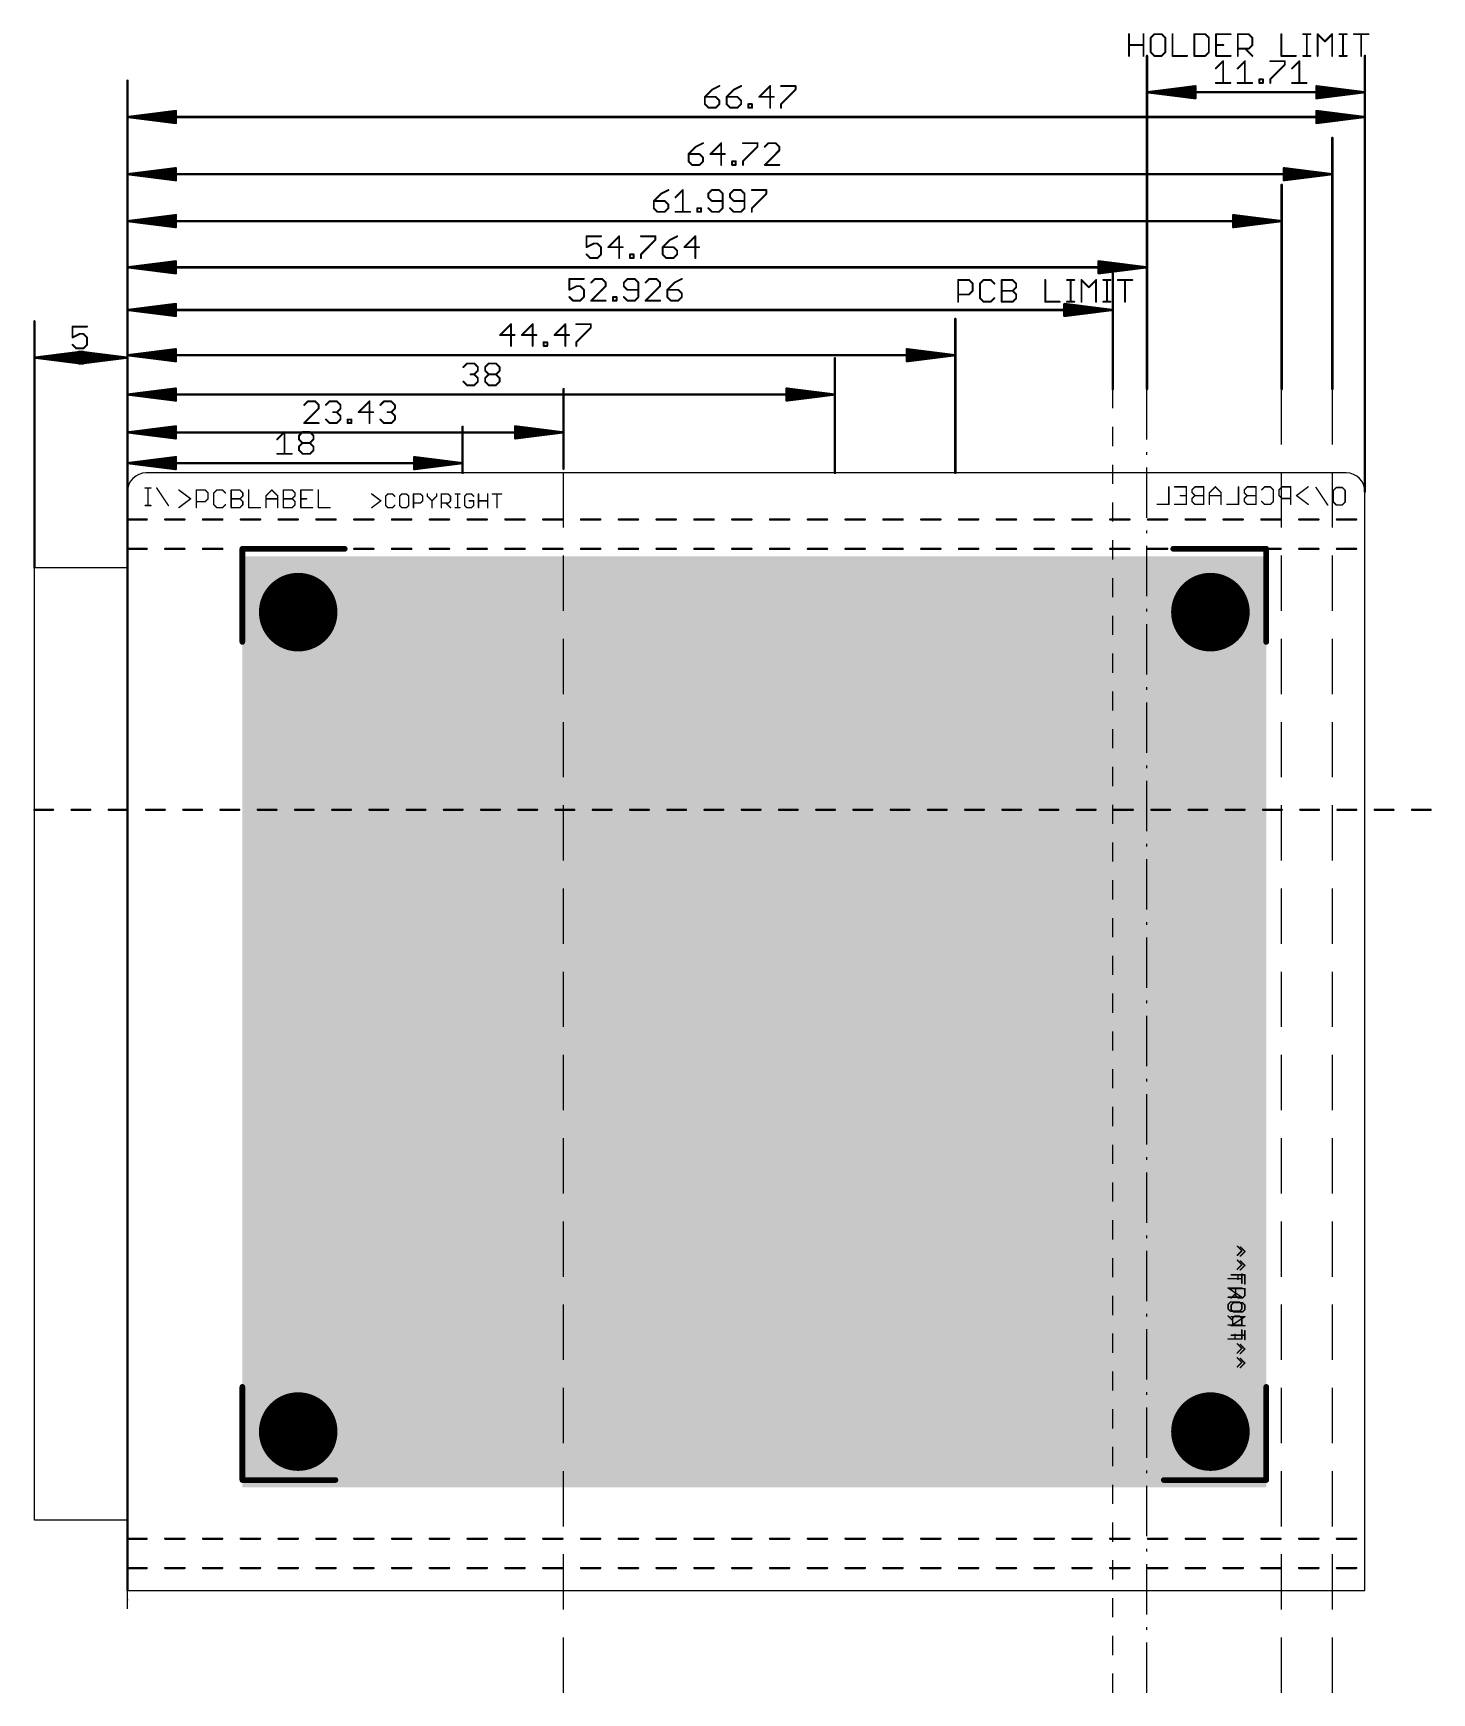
# Model space of a CAD drawing. Extents: x 85.1 to 160.2, y -5 to 84.1.
import ezdxf

# ---------------------------------------------------------------- set-up
doc = ezdxf.new("R2010")
doc.units = 0
for name, color, linetype in [('17', 82, 'CONTINUOUS'), ('20', 7, 'CONTINUOUS'), ('21', 253, 'CONTINUOUS'), ('22', 253, 'CONTINUOUS'), ('23', 7, 'CONTINUOUS'), ('25', 253, 'CONTINUOUS'), ('29', 253, 'CONTINUOUS'), ('30', 253, 'CONTINUOUS'), ('40', 175, 'CONTINUOUS'), ('44', 253, 'CONTINUOUS'), ('48', 253, 'CONTINUOUS')]:
    doc.layers.add(name, color=color, linetype=linetype)

# ---------------------------------------------------------------- blocks, each defined once
blk = doc.blocks.new('RECT')
blk.add_solid([(-0.5, -0.5), (0.5, -0.5), (-0.5, 0.5), (0.5, 0.5)])
blk = doc.blocks.new('ROUNDP')
at = {"const_width": 0.5}
blk.add_lwpolyline([(0, -0.25, 1), (0, 0.25, 1), (0, -0.25)], format="xyb", dxfattribs=at)

msp = doc.modelspace()

# ---------------------------------------------------------------- linework, layer by layer
at = {"layer": '20'}
for p, q in [((155.64, 60.5), (91.17, 60.5)), ((90.17, 55.425), (90.17, 59.5)), ((156.64, 0.5), (156.64, 59.5)), ((85.17, 4.275), (85.17, 55.425)), ((85.17, 55.425), (90.17, 55.425)), ((90.17, 4.275), (85.17, 4.275)), ((90.17, -0.5), (90.17, 4.275)), ((90.17, 0.5), (156.64, 0.5))]:
    msp.add_line(p, q, dxfattribs=at)
for centre, start, end in [((91.17, 59.5), 90, 180), ((155.64, 59.5), 0, 90)]:
    msp.add_arc(centre, 1, start, end, dxfattribs=at)
at = {"layer": '21'}
for points, const_width in [([(92.9344, 59.5812), (93.5614, 59.1109)], 0.0762), ([(93.5614, 59.1109), (92.9344, 58.6406)], 0.0762), ([(93.8699, 58.6406), (93.8699, 59.5812)], 0.0762), ([(93.8699, 59.5812), (94.3402, 59.5812)], 0.0762), ([(94.3402, 58.9541), (93.8699, 58.9541)], 0.0762), ([(94.3402, 59.5812), (94.4969, 59.4244)], 0.0762), ([(94.4969, 59.1109), (94.3402, 58.9541)], 0.0762), ([(94.4969, 59.4244), (94.4969, 59.1109)], 0.0762), ([(94.9622, 59.5812), (94.8054, 59.4244)], 0.0762), ([(94.8054, 59.4244), (94.8054, 58.7974)], 0.0762), ([(94.8054, 58.7974), (94.9622, 58.6406)], 0.0762), ([(95.2757, 59.5812), (94.9622, 59.5812)], 0.0762), ([(95.4325, 59.4244), (95.2757, 59.5812)], 0.0762), ([(95.2757, 58.6406), (95.4325, 58.7974)], 0.0762), ([(95.7409, 58.6406), (95.7409, 59.5812)], 0.0762), ([(95.7409, 59.5812), (96.2112, 59.5812)], 0.0762), ([(95.7409, 59.1109), (96.2112, 59.1109)], 0.0762), ([(96.2112, 59.5812), (96.368, 59.4244)], 0.0762), ([(96.368, 59.2677), (96.2112, 59.1109)], 0.0762), ([(96.2112, 59.1109), (96.368, 58.9541)], 0.0762), ([(96.368, 58.7974), (96.2112, 58.6406)], 0.0762), ([(96.368, 59.4244), (96.368, 59.2677)], 0.0762), ([(96.368, 58.9541), (96.368, 58.7974)], 0.0762), ([(96.6764, 59.5812), (96.6764, 58.6406)], 0.0762), ([(97.6119, 59.2677), (97.9255, 59.5812)], 0.0762), ([(97.6119, 58.6406), (97.6119, 59.2677)], 0.0762), ([(97.6119, 59.1109), (98.239, 59.1109)], 0.0762), ([(97.9255, 59.5812), (98.239, 59.2677)], 0.0762), ([(98.239, 59.2677), (98.239, 58.6406)], 0.0762), ([(98.5475, 58.6406), (98.5475, 59.5812)], 0.0762), ([(98.5475, 59.5812), (99.0178, 59.5812)], 0.0762), ([(98.5475, 59.1109), (99.0178, 59.1109)], 0.0762), ([(99.0178, 59.5812), (99.1745, 59.4244)], 0.0762), ([(99.1745, 59.2677), (99.0178, 59.1109)], 0.0762), ([(99.0178, 59.1109), (99.1745, 58.9541)], 0.0762), ([(99.1745, 58.7974), (99.0178, 58.6406)], 0.0762), ([(99.1745, 59.4244), (99.1745, 59.2677)], 0.0762), ([(99.1745, 58.9541), (99.1745, 58.7974)], 0.0762), ([(100.1101, 59.5812), (99.483, 59.5812)], 0.0762), ([(99.483, 59.5812), (99.483, 58.6406)], 0.0762), ([(99.483, 59.1109), (99.7965, 59.1109)], 0.0762), ([(100.4185, 59.5812), (100.4185, 58.6406)], 0.0762), ([(94.9622, 58.6406), (95.2757, 58.6406)], 0.0762), ([(96.2112, 58.6406), (95.7409, 58.6406)], 0.0762), ([(96.6764, 58.6406), (97.3035, 58.6406)], 0.0762), ([(99.0178, 58.6406), (98.5475, 58.6406)], 0.0762), ([(99.483, 58.6406), (100.1101, 58.6406)], 0.0762), ([(100.4185, 58.6406), (101.0456, 58.6406)], 0.0762), ([(96.34, 56.425), (96.34, 51.425)], 0.3048), ([(101.84, 56.425), (96.34, 56.425)], 0.3048), ([(146.34, 56.425), (151.34, 56.425)], 0.3048), ([(151.34, 56.425), (151.34, 51.425)], 0.3048), ([(149.9456, 18.9407), (150.1913, 18.6949)], 0.0762), ([(150.1913, 18.6949), (149.9456, 18.4492)], 0.0762), ([(149.9456, 18.1922), (150.1913, 17.9465)], 0.0762), ([(150.1913, 17.9465), (149.9456, 17.7007)], 0.0762), ([(149.4541, 17.4438), (150.1913, 17.4438)], 0.0762), ([(149.8227, 17.4438), (149.8227, 17.1981)], 0.0762), ([(150.1913, 17.4438), (150.1913, 16.9523)], 0.0762), ([(149.4541, 16.6954), (150.1913, 16.6954)], 0.0762), ([(149.6998, 16.4497), (149.4541, 16.2039)], 0.0762), ([(149.6998, 16.3268), (149.6998, 16.6954)], 0.0762), ([(149.8227, 16.2039), (149.6998, 16.3268)], 0.0762), ([(150.0685, 16.2039), (149.8227, 16.2039)], 0.0762), ([(150.1913, 16.3268), (150.0685, 16.2039)], 0.0762), ([(150.1913, 16.6954), (150.1913, 16.3268)], 0.0762), ([(149.577, 15.947), (149.4541, 15.8241)], 0.0762), ([(149.4541, 15.8241), (149.4541, 15.5784)], 0.0762), ([(149.4541, 15.5784), (149.577, 15.4555)], 0.0762), ([(149.4541, 15.1986), (150.1913, 15.1986)], 0.0762), ([(150.1913, 15.1986), (149.4541, 14.7071)], 0.0762), ([(150.0685, 15.947), (149.577, 15.947)], 0.0762), ([(149.577, 15.4555), (150.0685, 15.4555)], 0.0762), ([(150.1913, 15.8241), (150.0685, 15.947)], 0.0762), ([(150.0685, 15.4555), (150.1913, 15.5784)], 0.0762), ([(150.1913, 15.5784), (150.1913, 15.8241)], 0.0762), ([(149.4541, 14.7071), (150.1913, 14.7071)], 0.0762), ([(150.1913, 14.4502), (150.1913, 13.9587)], 0.0762), ([(149.4541, 14.2044), (150.1913, 14.2044)], 0.0762), ([(149.9456, 13.7017), (150.1913, 13.456)], 0.0762), ([(150.1913, 13.456), (149.9456, 13.2103)], 0.0762), ([(149.9456, 12.9533), (150.1913, 12.7076)], 0.0762), ([(150.1913, 12.7076), (149.9456, 12.4618)], 0.0762), ([(96.34, 6.425), (96.34, 11.425)], 0.3048), ([(151.34, 6.425), (151.34, 11.425)], 0.3048), ([(101.34, 6.425), (96.34, 6.425)], 0.3048), ([(145.84, 6.425), (151.34, 6.425)], 0.3048)]:
    msp.add_lwpolyline(points, dxfattribs=dict(at, const_width=const_width))
for points, const_width in [([(92.9458, 59.5964, 1), (92.9229, 59.566)], 0.0381), ([(93.5728, 59.0957, 1), (93.55, 59.1261)], 0.0381), ([(93.55, 59.0957, 1), (93.5728, 59.1261)], 0.0381), ([(93.8889, 59.5812, 1), (93.8508, 59.5812)], 0.0381), ([(93.8699, 59.6003, 1), (93.8699, 59.5622)], 0.0381), ([(93.8699, 58.9732, 1), (93.8699, 58.9351)], 0.0381), ([(94.3536, 59.5947, 1), (94.3267, 59.5677)], 0.0381), ([(94.3267, 58.9676, 1), (94.3536, 58.9407)], 0.0381), ([(94.3402, 59.5622, 1), (94.3402, 59.6003)], 0.0381), ([(94.3402, 58.9351, 1), (94.3402, 58.9732)], 0.0381), ([(94.516, 59.4244, 1), (94.4779, 59.4244)], 0.0381), ([(94.4779, 59.1109, 1), (94.516, 59.1109)], 0.0381), ([(94.4835, 59.411, 1), (94.5104, 59.4379)], 0.0381), ([(94.5104, 59.0974, 1), (94.4835, 59.1244)], 0.0381), ([(94.8244, 59.4244, 1), (94.7863, 59.4244)], 0.0381), ([(94.7919, 59.4379, 1), (94.8189, 59.411)], 0.0381), ([(94.8189, 58.8108, 1), (94.7919, 58.7839)], 0.0381), ([(94.7863, 58.7974, 1), (94.8244, 58.7974)], 0.0381), ([(94.9622, 59.6003, 1), (94.9622, 59.5622)], 0.0381), ([(94.9756, 59.5677, 1), (94.9487, 59.5947)], 0.0381), ([(95.2892, 59.5947, 1), (95.2622, 59.5677)], 0.0381), ([(95.2757, 59.5622, 1), (95.2757, 59.6003)], 0.0381), ([(95.419, 59.411, 1), (95.4459, 59.4379)], 0.0381), ([(95.4459, 58.7839, 1), (95.419, 58.8108)], 0.0381), ([(95.7409, 59.6003, 1), (95.7409, 59.5622)], 0.0381), ([(95.7409, 59.13, 1), (95.7409, 59.0919)], 0.0381), ([(95.76, 59.5812, 1), (95.7219, 59.5812)], 0.0381), ([(96.2247, 59.5947, 1), (96.1977, 59.5677)], 0.0381), ([(96.2247, 59.1244, 1), (96.1977, 59.0974)], 0.0381), ([(96.1977, 59.1244, 1), (96.2247, 59.0974)], 0.0381), ([(96.2112, 59.5622, 1), (96.2112, 59.6003)], 0.0381), ([(96.2112, 59.0919, 1), (96.2112, 59.13)], 0.0381), ([(96.387, 59.4244, 1), (96.3489, 59.4244)], 0.0381), ([(96.3489, 59.2677, 1), (96.387, 59.2677)], 0.0381), ([(96.387, 58.9541, 1), (96.3489, 58.9541)], 0.0381), ([(96.3489, 58.7974, 1), (96.387, 58.7974)], 0.0381), ([(96.3545, 59.411, 1), (96.3814, 59.4379)], 0.0381), ([(96.3814, 59.2542, 1), (96.3545, 59.2811)], 0.0381), ([(96.3545, 58.9407, 1), (96.3814, 58.9676)], 0.0381), ([(96.3814, 58.7839, 1), (96.3545, 58.8108)], 0.0381), ([(96.6955, 59.5812, 1), (96.6574, 59.5812)], 0.0381), ([(97.6119, 59.13, 1), (97.6119, 59.0919)], 0.0381), ([(97.631, 59.2677, 1), (97.5929, 59.2677)], 0.0381), ([(97.5985, 59.2811, 1), (97.6254, 59.2542)], 0.0381), ([(97.9389, 59.5947, 1), (97.912, 59.5677)], 0.0381), ([(97.9389, 59.5677, 1), (97.912, 59.5947)], 0.0381), ([(98.2581, 59.2677, 1), (98.22, 59.2677)], 0.0381), ([(98.2255, 59.2542, 1), (98.2525, 59.2811)], 0.0381), ([(98.239, 59.0919, 1), (98.239, 59.13)], 0.0381), ([(98.5665, 59.5812, 1), (98.5284, 59.5812)], 0.0381), ([(98.5475, 59.6003, 1), (98.5475, 59.5622)], 0.0381), ([(98.5475, 59.13, 1), (98.5475, 59.0919)], 0.0381), ([(99.0312, 59.5947, 1), (99.0043, 59.5677)], 0.0381), ([(99.0312, 59.1244, 1), (99.0043, 59.0974)], 0.0381), ([(99.0043, 59.1244, 1), (99.0312, 59.0974)], 0.0381), ([(99.0178, 59.5622, 1), (99.0178, 59.6003)], 0.0381), ([(99.0178, 59.0919, 1), (99.0178, 59.13)], 0.0381), ([(99.1936, 59.4244, 1), (99.1555, 59.4244)], 0.0381), ([(99.1555, 59.2677, 1), (99.1936, 59.2677)], 0.0381), ([(99.1936, 58.9541, 1), (99.1555, 58.9541)], 0.0381), ([(99.1555, 58.7974, 1), (99.1936, 58.7974)], 0.0381), ([(99.1611, 59.411, 1), (99.188, 59.4379)], 0.0381), ([(99.188, 59.2542, 1), (99.1611, 59.2811)], 0.0381), ([(99.1611, 58.9407, 1), (99.188, 58.9676)], 0.0381), ([(99.188, 58.7839, 1), (99.1611, 58.8108)], 0.0381), ([(99.483, 59.6003, 1), (99.483, 59.5622)], 0.0381), ([(99.502, 59.5812, 1), (99.4639, 59.5812)], 0.0381), ([(99.483, 59.13, 1), (99.483, 59.0919)], 0.0381), ([(99.7965, 59.0919, 1), (99.7965, 59.13)], 0.0381), ([(100.1101, 59.5622, 1), (100.1101, 59.6003)], 0.0381), ([(100.4376, 59.5812, 1), (100.3995, 59.5812)], 0.0381), ([(92.9229, 58.6558, 1), (92.9458, 58.6254)], 0.0381), ([(93.8508, 58.6406, 1), (93.8889, 58.6406)], 0.0381), ([(94.9622, 58.6597, 1), (94.9622, 58.6216)], 0.0381), ([(94.9487, 58.6271, 1), (94.9756, 58.6541)], 0.0381), ([(95.2622, 58.6541, 1), (95.2892, 58.6271)], 0.0381), ([(95.2757, 58.6216, 1), (95.2757, 58.6597)], 0.0381), ([(95.7409, 58.6597, 1), (95.7409, 58.6216)], 0.0381), ([(95.7219, 58.6406, 1), (95.76, 58.6406)], 0.0381), ([(96.1977, 58.6541, 1), (96.2247, 58.6271)], 0.0381), ([(96.2112, 58.6216, 1), (96.2112, 58.6597)], 0.0381), ([(96.6764, 58.6597, 1), (96.6764, 58.6216)], 0.0381), ([(96.6574, 58.6406, 1), (96.6955, 58.6406)], 0.0381), ([(97.3035, 58.6216, 1), (97.3035, 58.6597)], 0.0381), ([(97.5929, 58.6406, 1), (97.631, 58.6406)], 0.0381), ([(98.22, 58.6406, 1), (98.2581, 58.6406)], 0.0381), ([(98.5475, 58.6597, 1), (98.5475, 58.6216)], 0.0381), ([(98.5284, 58.6406, 1), (98.5665, 58.6406)], 0.0381), ([(99.0043, 58.6541, 1), (99.0312, 58.6271)], 0.0381), ([(99.0178, 58.6216, 1), (99.0178, 58.6597)], 0.0381), ([(99.483, 58.6597, 1), (99.483, 58.6216)], 0.0381), ([(99.4639, 58.6406, 1), (99.502, 58.6406)], 0.0381), ([(100.1101, 58.6216, 1), (100.1101, 58.6597)], 0.0381), ([(100.4185, 58.6597, 1), (100.4185, 58.6216)], 0.0381), ([(100.3995, 58.6406, 1), (100.4376, 58.6406)], 0.0381), ([(101.0456, 58.6216, 1), (101.0456, 58.6597)], 0.0381), ([(96.4162, 56.425, 1), (96.2638, 56.425)], 0.1524), ([(96.34, 56.5012, 1), (96.34, 56.3488)], 0.1524), ([(101.84, 56.3488, 1), (101.84, 56.5012)], 0.1524), ([(146.34, 56.5012, 1), (146.34, 56.3488)], 0.1524), ([(151.4162, 56.425, 1), (151.2638, 56.425)], 0.1524), ([(151.34, 56.3488, 1), (151.34, 56.5012)], 0.1524), ([(96.2638, 51.425, 1), (96.4162, 51.425)], 0.1524), ([(151.2638, 51.425, 1), (151.4162, 51.425)], 0.1524), ([(149.9591, 18.9541, 1), (149.9321, 18.9272)], 0.0381), ([(150.2048, 18.6814, 1), (150.1779, 18.7084)], 0.0381), ([(150.1779, 18.6814, 1), (150.2048, 18.7084)], 0.0381), ([(149.9321, 18.4626, 1), (149.9591, 18.4357)], 0.0381), ([(149.9591, 18.2057, 1), (149.9321, 18.1788)], 0.0381), ([(150.2048, 17.933, 1), (150.1779, 17.96)], 0.0381), ([(150.1779, 17.933, 1), (150.2048, 17.96)], 0.0381), ([(149.4541, 17.4629, 1), (149.4541, 17.4248)], 0.0381), ([(149.8418, 17.4438, 1), (149.8037, 17.4438)], 0.0381), ([(149.8037, 17.1981, 1), (149.8418, 17.1981)], 0.0381), ([(149.9321, 17.7142, 1), (149.9591, 17.6873)], 0.0381), ([(150.2104, 17.4438, 1), (150.1723, 17.4438)], 0.0381), ([(150.1723, 16.9523, 1), (150.2104, 16.9523)], 0.0381), ([(150.1913, 17.4248, 1), (150.1913, 17.4629)], 0.0381), ([(149.4541, 16.7145, 1), (149.4541, 16.6764)], 0.0381), ([(149.4406, 16.2174, 1), (149.4676, 16.1904)], 0.0381), ([(149.7133, 16.3403, 1), (149.6864, 16.3133)], 0.0381), ([(149.7189, 16.6954, 1), (149.6808, 16.6954)], 0.0381), ([(149.6808, 16.3268, 1), (149.7189, 16.3268)], 0.0381), ([(149.7133, 16.4362, 1), (149.6864, 16.4631)], 0.0381), ([(149.8227, 16.223, 1), (149.8227, 16.1849)], 0.0381), ([(149.8092, 16.1904, 1), (149.8362, 16.2174)], 0.0381), ([(150.055, 16.2174, 1), (150.0819, 16.1904)], 0.0381), ([(150.0685, 16.1849, 1), (150.0685, 16.223)], 0.0381), ([(150.2104, 16.6954, 1), (150.1723, 16.6954)], 0.0381), ([(150.1723, 16.3268, 1), (150.2104, 16.3268)], 0.0381), ([(150.2048, 16.3133, 1), (150.1779, 16.3403)], 0.0381), ([(150.1913, 16.6764, 1), (150.1913, 16.7145)], 0.0381), ([(149.4406, 15.8376, 1), (149.4676, 15.8106)], 0.0381), ([(149.4676, 15.5918, 1), (149.4406, 15.5649)], 0.0381), ([(149.4541, 15.2176, 1), (149.4541, 15.1795)], 0.0381), ([(149.4732, 15.8241, 1), (149.4351, 15.8241)], 0.0381), ([(149.4351, 15.5784, 1), (149.4732, 15.5784)], 0.0381), ([(149.577, 15.966, 1), (149.577, 15.9279)], 0.0381), ([(149.577, 15.4746, 1), (149.577, 15.4365)], 0.0381), ([(149.5904, 15.9335, 1), (149.5635, 15.9605)], 0.0381), ([(149.5635, 15.442, 1), (149.5904, 15.469)], 0.0381), ([(150.0819, 15.9605, 1), (150.055, 15.9335)], 0.0381), ([(150.055, 15.469, 1), (150.0819, 15.442)], 0.0381), ([(150.0685, 15.9279, 1), (150.0685, 15.966)], 0.0381), ([(150.0685, 15.4365, 1), (150.0685, 15.4746)], 0.0381), ([(150.2104, 15.8241, 1), (150.1723, 15.8241)], 0.0381), ([(150.1723, 15.5784, 1), (150.2104, 15.5784)], 0.0381), ([(150.1779, 15.8106, 1), (150.2048, 15.8376)], 0.0381), ([(150.2048, 15.5649, 1), (150.1779, 15.5918)], 0.0381), ([(150.2019, 15.1827, 1), (150.1808, 15.2144)], 0.0381), ([(150.1913, 15.1795, 1), (150.1913, 15.2176)], 0.0381), ([(149.4541, 14.7261, 1), (149.4541, 14.688)], 0.0381), ([(149.4435, 14.7229, 1), (149.4647, 14.6912)], 0.0381), ([(150.2104, 14.4502, 1), (150.1723, 14.4502)], 0.0381), ([(150.1913, 14.688, 1), (150.1913, 14.7261)], 0.0381), ([(149.4541, 14.2235, 1), (149.4541, 14.1854)], 0.0381), ([(149.9591, 13.7152, 1), (149.9321, 13.6883)], 0.0381), ([(150.1723, 13.9587, 1), (150.2104, 13.9587)], 0.0381), ([(150.2048, 13.4425, 1), (150.1779, 13.4695)], 0.0381), ([(150.1779, 13.4425, 1), (150.2048, 13.4695)], 0.0381), ([(150.1913, 14.1854, 1), (150.1913, 14.2235)], 0.0381), ([(149.9321, 13.2237, 1), (149.9591, 13.1968)], 0.0381), ([(149.9591, 12.9668, 1), (149.9321, 12.9399)], 0.0381), ([(149.9321, 12.4753, 1), (149.9591, 12.4484)], 0.0381), ([(150.2048, 12.6941, 1), (150.1779, 12.7211)], 0.0381), ([(150.1779, 12.6941, 1), (150.2048, 12.7211)], 0.0381), ([(96.4162, 11.425, 1), (96.2638, 11.425)], 0.1524), ([(151.4162, 11.425, 1), (151.2638, 11.425)], 0.1524), ([(96.34, 6.5012, 1), (96.34, 6.3488)], 0.1524), ([(96.2638, 6.425, 1), (96.4162, 6.425)], 0.1524), ([(101.34, 6.3488, 1), (101.34, 6.5012)], 0.1524), ([(145.84, 6.5012, 1), (145.84, 6.3488)], 0.1524), ([(151.2638, 6.425, 1), (151.4162, 6.425)], 0.1524), ([(151.34, 6.3488, 1), (151.34, 6.5012)], 0.1524)]:
    msp.add_lwpolyline(points, format="xyb", dxfattribs=dict(at, const_width=const_width))
at = {"layer": '22', "const_width": 0.0762}
for points in [[(91.1194, 59.6907), (91.4329, 59.6907)], [(91.2761, 59.6907), (91.2761, 58.75)], [(91.743, 59.6907), (92.3701, 58.75)], [(146.109, 59.7537), (146.109, 58.8131)], [(146.4175, 59.7537), (147.0445, 59.7537)], [(147.0445, 59.7537), (147.0445, 58.8131)], [(147.5097, 59.7537), (147.353, 59.5969)], [(147.98, 59.7537), (147.5097, 59.7537)], [(147.98, 58.8131), (147.98, 59.7537)], [(148.602, 59.7537), (148.2885, 59.4402)], [(148.9156, 59.4402), (148.602, 59.7537)], [(149.8511, 59.7537), (149.8511, 58.8131)], [(150.3163, 59.7537), (150.1595, 59.5969)], [(150.7866, 59.7537), (150.3163, 59.7537)], [(150.7866, 58.8131), (150.7866, 59.7537)], [(151.095, 59.5969), (151.2518, 59.7537)], [(151.2518, 59.7537), (151.5653, 59.7537)], [(151.5653, 59.7537), (151.7221, 59.5969)], [(152.1873, 59.7537), (152.0306, 59.5969)], [(152.6576, 59.7537), (152.1873, 59.7537)], [(152.6576, 58.8131), (152.6576, 59.7537)], [(153.5932, 59.7537), (152.9661, 59.2834)], [(154.6414, 58.7756), (154.0143, 59.7162)], [(154.9498, 59.5594), (155.1066, 59.7162)], [(155.1066, 59.7162), (155.4201, 59.7162)], [(155.4201, 59.7162), (155.5769, 59.5594)], [(146.109, 58.8131), (145.4819, 58.8131)], [(147.0445, 58.8131), (146.4175, 58.8131)], [(147.0445, 59.2834), (146.731, 59.2834)], [(147.353, 59.5969), (147.353, 59.4402)], [(147.353, 59.4402), (147.5097, 59.2834)], [(147.5097, 59.2834), (147.353, 59.1266)], [(147.353, 59.1266), (147.353, 58.9699)], [(147.353, 58.9699), (147.5097, 58.8131)], [(147.98, 59.2834), (147.5097, 59.2834)], [(147.5097, 58.8131), (147.98, 58.8131)], [(148.2885, 59.4402), (148.2885, 58.8131)], [(148.9156, 59.2834), (148.2885, 59.2834)], [(148.9156, 58.8131), (148.9156, 59.4402)], [(149.8511, 58.8131), (149.224, 58.8131)], [(150.1595, 59.5969), (150.1595, 59.4402)], [(150.1595, 59.4402), (150.3163, 59.2834)], [(150.3163, 59.2834), (150.1595, 59.1266)], [(150.1595, 59.1266), (150.1595, 58.9699)], [(150.1595, 58.9699), (150.3163, 58.8131)], [(150.7866, 59.2834), (150.3163, 59.2834)], [(150.3163, 58.8131), (150.7866, 58.8131)], [(151.2518, 58.8131), (151.095, 58.9699)], [(151.5653, 58.8131), (151.2518, 58.8131)], [(151.7221, 58.9699), (151.5653, 58.8131)], [(151.7221, 59.5969), (151.7221, 58.9699)], [(152.0306, 59.5969), (152.0306, 59.2834)], [(152.0306, 59.2834), (152.1873, 59.1266)], [(152.1873, 59.1266), (152.6576, 59.1266)], [(152.9661, 59.2834), (153.5932, 58.8131)], [(154.9498, 58.9324), (154.9498, 59.5594)], [(155.1066, 58.7756), (154.9498, 58.9324)], [(155.4201, 58.7756), (155.1066, 58.7756)], [(155.5769, 58.9324), (155.4201, 58.7756)], [(155.5769, 59.5594), (155.5769, 58.9324)], [(91.1194, 58.75), (91.4329, 58.75)], [(150.0293, 18.7324), (149.7836, 18.9782)], [(149.7836, 18.4867), (150.0293, 18.7324)], [(150.0293, 17.984), (149.7836, 18.2297)], [(149.7836, 17.7383), (150.0293, 17.984)], [(149.2921, 17.2356), (150.0293, 17.2356)], [(150.0293, 16.9898), (150.0293, 17.4813)], [(150.0293, 16.2414), (149.2921, 16.7329)], [(149.2921, 16.7329), (150.0293, 16.7329)], [(149.2921, 16.2414), (150.0293, 16.2414)], [(149.2921, 15.8616), (149.415, 15.9845)], [(149.2921, 15.6159), (149.2921, 15.8616)], [(149.415, 15.493), (149.2921, 15.6159)], [(149.5378, 14.9903), (149.2921, 15.2361)], [(149.415, 15.9845), (149.9065, 15.9845)], [(149.9065, 15.493), (149.415, 15.493)], [(149.6607, 15.2361), (149.5378, 15.1132)], [(149.5378, 15.1132), (149.5378, 14.7446)], [(149.9065, 15.2361), (149.6607, 15.2361)], [(149.9065, 15.9845), (150.0293, 15.8616)], [(150.0293, 15.6159), (149.9065, 15.493)], [(150.0293, 15.1132), (149.9065, 15.2361)], [(150.0293, 15.8616), (150.0293, 15.6159)], [(150.0293, 14.7446), (150.0293, 15.1132)], [(149.2921, 14.7446), (150.0293, 14.7446)], [(149.6607, 13.9962), (149.6607, 14.2419)], [(150.0293, 13.9962), (150.0293, 14.4877)], [(149.2921, 13.9962), (150.0293, 13.9962)], [(150.0293, 13.4935), (149.7836, 13.7393)], [(149.7836, 13.2478), (150.0293, 13.4935)], [(150.0293, 12.7451), (149.7836, 12.9908)], [(149.7836, 12.4993), (150.0293, 12.7451)]]:
    msp.add_lwpolyline(points, dxfattribs=at)
at = {"layer": '22', "const_width": 0.0381}
for points in [[(91.1194, 59.7097, 1), (91.1194, 59.6716)], [(91.2952, 59.6907, 1), (91.2571, 59.6907)], [(91.4329, 59.6716, 1), (91.4329, 59.7097)], [(91.7589, 59.7012, 1), (91.7272, 59.6801)], [(146.1281, 59.7537, 1), (146.09, 59.7537)], [(146.4175, 59.7728, 1), (146.4175, 59.7347)], [(147.0636, 59.7537, 1), (147.0255, 59.7537)], [(147.0445, 59.7347, 1), (147.0445, 59.7728)], [(147.5097, 59.7728, 1), (147.5097, 59.7347)], [(147.5232, 59.7402, 1), (147.4963, 59.7672)], [(147.9991, 59.7537, 1), (147.961, 59.7537)], [(147.98, 59.7347, 1), (147.98, 59.7728)], [(148.6155, 59.7672, 1), (148.5886, 59.7402)], [(148.6155, 59.7402, 1), (148.5886, 59.7672)], [(149.8701, 59.7537, 1), (149.832, 59.7537)], [(150.3163, 59.7728, 1), (150.3163, 59.7347)], [(150.3298, 59.7402, 1), (150.3028, 59.7672)], [(150.8056, 59.7537, 1), (150.7675, 59.7537)], [(150.7866, 59.7347, 1), (150.7866, 59.7728)], [(151.2518, 59.7728, 1), (151.2518, 59.7347)], [(151.2653, 59.7402, 1), (151.2383, 59.7672)], [(151.5788, 59.7672, 1), (151.5519, 59.7402)], [(151.5653, 59.7347, 1), (151.5653, 59.7728)], [(152.1873, 59.7728, 1), (152.1873, 59.7347)], [(152.2008, 59.7402, 1), (152.1739, 59.7672)], [(152.6767, 59.7537, 1), (152.6386, 59.7537)], [(152.6576, 59.7347, 1), (152.6576, 59.7728)], [(153.6046, 59.7385, 1), (153.5817, 59.7689)], [(154.0302, 59.7268, 1), (153.9985, 59.7056)], [(155.1066, 59.7353, 1), (155.1066, 59.6972)], [(155.1201, 59.7027, 1), (155.0931, 59.7297)], [(155.4336, 59.7297, 1), (155.4067, 59.7027)], [(155.4201, 59.6972, 1), (155.4201, 59.7353)], [(145.4819, 58.8322, 1), (145.4819, 58.7941)], [(146.09, 58.8131, 1), (146.1281, 58.8131)], [(146.109, 58.7941, 1), (146.109, 58.8322)], [(146.4175, 58.8322, 1), (146.4175, 58.7941)], [(146.731, 59.3025, 1), (146.731, 59.2644)], [(147.0255, 58.8131, 1), (147.0636, 58.8131)], [(147.0445, 59.2644, 1), (147.0445, 59.3025)], [(147.0445, 58.7941, 1), (147.0445, 58.8322)], [(147.372, 59.5969, 1), (147.3339, 59.5969)], [(147.3395, 59.6104, 1), (147.3664, 59.5835)], [(147.3664, 59.4536, 1), (147.3395, 59.4267)], [(147.3339, 59.4402, 1), (147.372, 59.4402)], [(147.372, 59.1266, 1), (147.3339, 59.1266)], [(147.3395, 59.1401, 1), (147.3664, 59.1132)], [(147.3664, 58.9833, 1), (147.3395, 58.9564)], [(147.3339, 58.9699, 1), (147.372, 58.9699)], [(147.5097, 59.3025, 1), (147.5097, 59.2644)], [(147.5097, 58.8322, 1), (147.5097, 58.7941)], [(147.5232, 59.2699, 1), (147.4963, 59.2969)], [(147.4963, 59.2699, 1), (147.5232, 59.2969)], [(147.4963, 58.7996, 1), (147.5232, 58.8266)], [(147.961, 58.8131, 1), (147.9991, 58.8131)], [(147.98, 59.2644, 1), (147.98, 59.3025)], [(147.98, 58.7941, 1), (147.98, 58.8322)], [(148.3075, 59.4402, 1), (148.2694, 59.4402)], [(148.275, 59.4536, 1), (148.302, 59.4267)], [(148.2885, 59.3025, 1), (148.2885, 59.2644)], [(148.2694, 58.8131, 1), (148.3075, 58.8131)], [(148.9346, 59.4402, 1), (148.8965, 59.4402)], [(148.8965, 58.8131, 1), (148.9346, 58.8131)], [(148.9021, 59.4267, 1), (148.929, 59.4536)], [(148.9156, 59.2644, 1), (148.9156, 59.3025)], [(149.224, 58.8322, 1), (149.224, 58.7941)], [(149.832, 58.8131, 1), (149.8701, 58.8131)], [(149.8511, 58.7941, 1), (149.8511, 58.8322)], [(150.1786, 59.5969, 1), (150.1405, 59.5969)], [(150.1461, 59.6104, 1), (150.173, 59.5835)], [(150.173, 59.4536, 1), (150.1461, 59.4267)], [(150.1405, 59.4402, 1), (150.1786, 59.4402)], [(150.1786, 59.1266, 1), (150.1405, 59.1266)], [(150.1461, 59.1401, 1), (150.173, 59.1132)], [(150.173, 58.9833, 1), (150.1461, 58.9564)], [(150.1405, 58.9699, 1), (150.1786, 58.9699)], [(150.3163, 59.3025, 1), (150.3163, 59.2644)], [(150.3163, 58.8322, 1), (150.3163, 58.7941)], [(150.3298, 59.2699, 1), (150.3028, 59.2969)], [(150.3028, 59.2699, 1), (150.3298, 59.2969)], [(150.3028, 58.7996, 1), (150.3298, 58.8266)], [(150.7675, 58.8131, 1), (150.8056, 58.8131)], [(150.7866, 59.2644, 1), (150.7866, 59.3025)], [(150.7866, 58.7941, 1), (150.7866, 58.8322)], [(151.0816, 59.6104, 1), (151.1085, 59.5835)], [(151.1085, 58.9833, 1), (151.0816, 58.9564)], [(151.2518, 58.8322, 1), (151.2518, 58.7941)], [(151.2383, 58.7996, 1), (151.2653, 58.8266)], [(151.5519, 58.8266, 1), (151.5788, 58.7996)], [(151.5653, 58.7941, 1), (151.5653, 58.8322)], [(151.7412, 59.5969, 1), (151.7031, 59.5969)], [(151.7031, 58.9699, 1), (151.7412, 58.9699)], [(151.7086, 59.5835, 1), (151.7356, 59.6104)], [(151.7356, 58.9564, 1), (151.7086, 58.9833)], [(152.044, 59.2969, 1), (152.0171, 59.2699)], [(152.0496, 59.5969, 1), (152.0115, 59.5969)], [(152.0171, 59.6104, 1), (152.044, 59.5835)], [(152.0115, 59.2834, 1), (152.0496, 59.2834)], [(152.1873, 59.1457, 1), (152.1873, 59.1076)], [(152.1739, 59.1132, 1), (152.2008, 59.1401)], [(152.6386, 58.8131, 1), (152.6767, 58.8131)], [(152.6576, 59.1076, 1), (152.6576, 59.1457)], [(152.9775, 59.2986, 1), (152.9547, 59.2682)], [(152.9547, 59.2986, 1), (152.9775, 59.2682)], [(153.5817, 58.7979, 1), (153.6046, 58.8283)], [(154.9689, 59.5594, 1), (154.9308, 59.5594)], [(154.9364, 59.5729, 1), (154.9633, 59.546)], [(154.9633, 58.9458, 1), (154.9364, 58.9189)], [(154.9308, 58.9324, 1), (154.9689, 58.9324)], [(155.1066, 58.7947, 1), (155.1066, 58.7566)], [(155.4201, 58.7566, 1), (155.4201, 58.7947)], [(155.5959, 59.5594, 1), (155.5579, 59.5594)], [(155.5579, 58.9324, 1), (155.5959, 58.9324)], [(155.5634, 59.546, 1), (155.5904, 59.5729)], [(155.5904, 58.9189, 1), (155.5634, 58.9458)], [(91.1194, 58.7691, 1), (91.1194, 58.731)], [(91.2571, 58.75, 1), (91.2952, 58.75)], [(91.4329, 58.731, 1), (91.4329, 58.7691)], [(92.3542, 58.7395, 1), (92.3859, 58.7606)], [(154.6255, 58.765, 1), (154.6572, 58.7862)], [(155.0931, 58.7621, 1), (155.1201, 58.7891)], [(155.4067, 58.7891, 1), (155.4336, 58.7621)], [(149.7971, 18.9916, 1), (149.7701, 18.9647)], [(150.0428, 18.7189, 1), (150.0159, 18.7459)], [(150.0159, 18.7189, 1), (150.0428, 18.7459)], [(149.7701, 18.5001, 1), (149.7971, 18.4732)], [(149.7971, 18.2432, 1), (149.7701, 18.2163)], [(150.0428, 17.9705, 1), (150.0159, 17.9975)], [(150.0159, 17.9705, 1), (150.0428, 17.9975)], [(149.2921, 17.2546, 1), (149.2921, 17.2165)], [(149.7701, 17.7517, 1), (149.7971, 17.7248)], [(150.0484, 17.4813, 1), (150.0103, 17.4813)], [(150.0103, 16.9898, 1), (150.0484, 16.9898)], [(150.0293, 17.2165, 1), (150.0293, 17.2546)], [(149.3027, 16.7488, 1), (149.2815, 16.7171)], [(149.2921, 16.752, 1), (149.2921, 16.7139)], [(149.2921, 16.2605, 1), (149.2921, 16.2224)], [(150.0188, 16.2256, 1), (150.0399, 16.2573)], [(150.0293, 16.7139, 1), (150.0293, 16.752)], [(150.0293, 16.2224, 1), (150.0293, 16.2605)], [(149.2786, 15.8751, 1), (149.3056, 15.8482)], [(149.3056, 15.6294, 1), (149.2786, 15.6024)], [(149.3056, 15.2496, 1), (149.2786, 15.2226)], [(149.3111, 15.8616, 1), (149.2731, 15.8616)], [(149.2731, 15.6159, 1), (149.3111, 15.6159)], [(149.415, 16.0035, 1), (149.415, 15.9654)], [(149.415, 15.5121, 1), (149.415, 15.474)], [(149.4284, 15.971, 1), (149.4015, 15.998)], [(149.4015, 15.4795, 1), (149.4284, 15.5065)], [(149.5569, 15.1132, 1), (149.5188, 15.1132)], [(149.6607, 15.2551, 1), (149.6607, 15.217)], [(149.6742, 15.2226, 1), (149.6472, 15.2496)], [(149.9199, 15.998, 1), (149.893, 15.971)], [(149.893, 15.5065, 1), (149.9199, 15.4795)], [(149.9199, 15.2496, 1), (149.893, 15.2226)], [(149.9065, 15.9654, 1), (149.9065, 16.0035)], [(149.9065, 15.474, 1), (149.9065, 15.5121)], [(149.9065, 15.217, 1), (149.9065, 15.2551)], [(150.0484, 15.8616, 1), (150.0103, 15.8616)], [(150.0103, 15.6159, 1), (150.0484, 15.6159)], [(150.0484, 15.1132, 1), (150.0103, 15.1132)], [(150.0159, 15.8482, 1), (150.0428, 15.8751)], [(150.0428, 15.6024, 1), (150.0159, 15.6294)], [(149.2921, 14.7636, 1), (149.2921, 14.7255)], [(149.5244, 15.1267, 1), (149.5513, 15.0997)], [(149.5188, 14.7446, 1), (149.5569, 14.7446)], [(149.5244, 14.9769, 1), (149.5513, 15.0038)], [(149.6798, 14.2419, 1), (149.6417, 14.2419)], [(150.0103, 14.7446, 1), (150.0484, 14.7446)], [(150.0484, 14.4877, 1), (150.0103, 14.4877)], [(150.0159, 15.0997, 1), (150.0428, 15.1267)], [(150.0293, 14.7255, 1), (150.0293, 14.7636)], [(149.2921, 14.0152, 1), (149.2921, 13.9771)], [(149.6417, 13.9962, 1), (149.6798, 13.9962)], [(149.7971, 13.7527, 1), (149.7701, 13.7258)], [(150.0103, 13.9962, 1), (150.0484, 13.9962)], [(150.0428, 13.48, 1), (150.0159, 13.507)], [(150.0159, 13.48, 1), (150.0428, 13.507)], [(150.0293, 13.9771, 1), (150.0293, 14.0152)], [(149.7701, 13.2612, 1), (149.7971, 13.2343)], [(149.7971, 13.0043, 1), (149.7701, 12.9774)], [(149.7701, 12.5128, 1), (149.7971, 12.4859)], [(150.0428, 12.7316, 1), (150.0159, 12.7586)], [(150.0159, 12.7316, 1), (150.0428, 12.7586)]]:
    msp.add_lwpolyline(points, format="xyb", dxfattribs=at)
at = {"layer": '23'}
msp.add_point((90.17, 0), dxfattribs=at)
at = {"layer": '25', "const_width": 0.0381}
for points in [[(103.3008, 59.3866, 1), (103.2779, 59.3561)], [(103.7923, 58.9875, 1), (103.7694, 59.018)], [(103.7694, 58.9875, 1), (103.7923, 59.018)], [(104.0568, 59.2485, 1), (104.0187, 59.2485)], [(104.0243, 59.2619, 1), (104.0512, 59.235)], [(104.1606, 59.3904, 1), (104.1606, 59.3523)], [(104.1741, 59.3579, 1), (104.1472, 59.3848)], [(104.4198, 59.3848, 1), (104.3929, 59.3579)], [(104.4064, 59.3523, 1), (104.4064, 59.3904)], [(104.5158, 59.235, 1), (104.5427, 59.2619)], [(104.8052, 59.2485, 1), (104.7671, 59.2485)], [(104.7727, 59.2619, 1), (104.7997, 59.235)], [(104.9091, 59.3904, 1), (104.9091, 59.3523)], [(104.9225, 59.3579, 1), (104.8956, 59.3848)], [(105.1683, 59.3848, 1), (105.1413, 59.3579)], [(105.1548, 59.3523, 1), (105.1548, 59.3904)], [(105.2967, 59.2485, 1), (105.2586, 59.2485)], [(105.2642, 59.235, 1), (105.2911, 59.2619)], [(105.5536, 59.3713, 1), (105.5155, 59.3713)], [(105.5346, 59.3904, 1), (105.5346, 59.3523)], [(105.5346, 58.8989, 1), (105.5346, 58.8608)], [(105.9167, 59.3848, 1), (105.8897, 59.3579)], [(105.8897, 58.8933, 1), (105.9167, 58.8664)], [(105.9032, 59.3523, 1), (105.9032, 59.3904)], [(105.9032, 58.8608, 1), (105.9032, 58.8989)], [(106.0451, 59.2485, 1), (106.007, 59.2485)], [(106.007, 59.0027, 1), (106.0451, 59.0027)], [(106.0126, 59.235, 1), (106.0396, 59.2619)], [(106.0396, 58.9892, 1), (106.0126, 59.0162)], [(106.2965, 59.2619, 1), (106.2695, 59.235)], [(106.3021, 59.3713, 1), (106.264, 59.3713)], [(106.264, 59.2485, 1), (106.3021, 59.2485)], [(106.5153, 59.0162, 1), (106.5422, 58.9892)], [(106.5478, 59.0027, 1), (106.5097, 59.0027)], [(106.5153, 58.9892, 1), (106.5422, 59.0162)], [(106.7935, 59.3713, 1), (106.7554, 59.3713)], [(106.7554, 59.2485, 1), (106.7935, 59.2485)], [(106.788, 59.235, 1), (106.761, 59.2619)], [(107.0314, 59.3904, 1), (107.0314, 59.3523)], [(107.0314, 58.8989, 1), (107.0314, 58.8608)], [(107.0505, 59.3713, 1), (107.0124, 59.3713)], [(107.2906, 58.8933, 1), (107.2637, 58.8664)], [(107.4135, 59.3848, 1), (107.3866, 59.3579)], [(107.3866, 58.8933, 1), (107.4135, 58.8664)], [(107.4, 59.3523, 1), (107.4, 59.3904)], [(107.4, 58.8608, 1), (107.4, 58.8989)], [(107.542, 59.2485, 1), (107.5039, 59.2485)], [(107.5039, 59.0027, 1), (107.542, 59.0027)], [(107.5094, 59.235, 1), (107.5364, 59.2619)], [(107.5364, 58.9892, 1), (107.5094, 59.0162)], [(107.7798, 59.3904, 1), (107.7798, 59.3523)], [(107.9218, 59.3713, 1), (107.8837, 59.3713)], [(108.0256, 59.3523, 1), (108.0256, 59.3904)], [(108.2978, 59.2485, 1), (108.2597, 59.2485)], [(108.2653, 59.2619, 1), (108.2923, 59.235)], [(108.4017, 59.3904, 1), (108.4017, 59.3523)], [(108.4151, 59.3579, 1), (108.3882, 59.3848)], [(108.5245, 59.0218, 1), (108.5245, 58.9837)], [(108.6609, 59.3848, 1), (108.6339, 59.3579)], [(108.6474, 59.3523, 1), (108.6474, 59.3904)], [(108.7893, 59.0027, 1), (108.7512, 59.0027)], [(108.7568, 59.235, 1), (108.7837, 59.2619)], [(108.7703, 58.9837, 1), (108.7703, 59.0218)], [(109.0272, 59.0218, 1), (109.0272, 58.9837)], [(109.0463, 59.3713, 1), (109.0082, 59.3713)], [(109.5377, 59.3713, 1), (109.4996, 59.3713)], [(109.5187, 58.9837, 1), (109.5187, 59.0218)], [(109.7756, 59.3904, 1), (109.7756, 59.3523)], [(110.0404, 59.3713, 1), (110.0023, 59.3713)], [(110.2671, 59.3523, 1), (110.2671, 59.3904)], [(103.2779, 58.6493, 1), (103.3008, 58.6189)], [(104.0512, 58.7704, 1), (104.0243, 58.7435)], [(104.0187, 58.757, 1), (104.0568, 58.757)], [(104.1606, 58.6532, 1), (104.1606, 58.6151)], [(104.1472, 58.6206, 1), (104.1741, 58.6476)], [(104.3929, 58.6476, 1), (104.4198, 58.6206)], [(104.4064, 58.6151, 1), (104.4064, 58.6532)], [(104.5427, 58.7435, 1), (104.5158, 58.7704)], [(104.7997, 58.7704, 1), (104.7727, 58.7435)], [(104.7671, 58.757, 1), (104.8052, 58.757)], [(104.9091, 58.6532, 1), (104.9091, 58.6151)], [(104.8956, 58.6206, 1), (104.9225, 58.6476)], [(105.1413, 58.6476, 1), (105.1683, 58.6206)], [(105.1548, 58.6151, 1), (105.1548, 58.6532)], [(105.2586, 58.757, 1), (105.2967, 58.757)], [(105.2911, 58.7435, 1), (105.2642, 58.7704)], [(105.5155, 58.6341, 1), (105.5536, 58.6341)], [(106.5097, 58.6341, 1), (106.5478, 58.6341)], [(107.0124, 58.6341, 1), (107.0505, 58.6341)], [(107.5094, 58.6206, 1), (107.5364, 58.6476)], [(107.7798, 58.6532, 1), (107.7798, 58.6151)], [(107.8837, 58.6341, 1), (107.9218, 58.6341)], [(108.0256, 58.6151, 1), (108.0256, 58.6532)], [(108.2923, 58.7704, 1), (108.2653, 58.7435)], [(108.2597, 58.757, 1), (108.2978, 58.757)], [(108.4017, 58.6532, 1), (108.4017, 58.6151)], [(108.3882, 58.6206, 1), (108.4151, 58.6476)], [(108.6339, 58.6476, 1), (108.6609, 58.6206)], [(108.6474, 58.6151, 1), (108.6474, 58.6532)], [(108.7512, 58.757, 1), (108.7893, 58.757)], [(108.7837, 58.7435, 1), (108.7568, 58.7704)], [(109.0082, 58.6341, 1), (109.0463, 58.6341)], [(109.4996, 58.6341, 1), (109.5377, 58.6341)], [(110.0023, 58.6341, 1), (110.0404, 58.6341)]]:
    msp.add_lwpolyline(points, format="xyb", dxfattribs=at)
at = {"layer": '25', "const_width": 0.0762}
for points in [[(103.2893, 59.3713), (103.7808, 59.0027)], [(103.7808, 59.0027), (103.2893, 58.6341)], [(104.1606, 59.3713), (104.0378, 59.2485)], [(104.0378, 59.2485), (104.0378, 58.757)], [(104.4064, 59.3713), (104.1606, 59.3713)], [(104.5293, 59.2485), (104.4064, 59.3713)], [(104.9091, 59.3713), (104.7862, 59.2485)], [(104.7862, 59.2485), (104.7862, 58.757)], [(105.1548, 59.3713), (104.9091, 59.3713)], [(105.2777, 59.2485), (105.1548, 59.3713)], [(105.2777, 58.757), (105.2777, 59.2485)], [(105.5346, 58.6341), (105.5346, 59.3713)], [(105.5346, 59.3713), (105.9032, 59.3713)], [(105.9032, 58.8798), (105.5346, 58.8798)], [(105.9032, 59.3713), (106.0261, 59.2485)], [(106.0261, 59.0027), (105.9032, 58.8798)], [(106.0261, 59.2485), (106.0261, 59.0027)], [(106.283, 59.3713), (106.283, 59.2485)], [(106.283, 59.2485), (106.5288, 59.0027)], [(106.5288, 59.0027), (106.7745, 59.2485)], [(106.5288, 59.0027), (106.5288, 58.6341)], [(106.7745, 59.2485), (106.7745, 59.3713)], [(107.0314, 58.6341), (107.0314, 59.3713)], [(107.0314, 59.3713), (107.4, 59.3713)], [(107.4, 58.8798), (107.0314, 58.8798)], [(107.2772, 58.8798), (107.5229, 58.6341)], [(107.4, 59.3713), (107.5229, 59.2485)], [(107.5229, 59.0027), (107.4, 58.8798)], [(107.5229, 59.2485), (107.5229, 59.0027)], [(107.7798, 59.3713), (108.0256, 59.3713)], [(107.9027, 58.6341), (107.9027, 59.3713)], [(108.4017, 59.3713), (108.2788, 59.2485)], [(108.2788, 59.2485), (108.2788, 58.757)], [(108.6474, 59.3713), (108.4017, 59.3713)], [(108.7703, 59.0027), (108.5245, 59.0027)], [(108.7703, 59.2485), (108.6474, 59.3713)], [(108.7703, 58.757), (108.7703, 59.0027)], [(109.0272, 58.6341), (109.0272, 59.3713)], [(109.0272, 59.0027), (109.5187, 59.0027)], [(109.5187, 59.3713), (109.5187, 58.6341)], [(109.7756, 59.3713), (110.2671, 59.3713)], [(110.0214, 58.6341), (110.0214, 59.3713)], [(104.0378, 58.757), (104.1606, 58.6341)], [(104.1606, 58.6341), (104.4064, 58.6341)], [(104.4064, 58.6341), (104.5293, 58.757)], [(104.7862, 58.757), (104.9091, 58.6341)], [(104.9091, 58.6341), (105.1548, 58.6341)], [(105.1548, 58.6341), (105.2777, 58.757)], [(107.7798, 58.6341), (108.0256, 58.6341)], [(108.2788, 58.757), (108.4017, 58.6341)], [(108.4017, 58.6341), (108.6474, 58.6341)], [(108.6474, 58.6341), (108.7703, 58.757)]]:
    msp.add_lwpolyline(points, dxfattribs=at)
at = {"layer": '44'}
for centre in [(99.34, 53.025), (148.34, 53.025), (99.34, 9.025), (148.34, 9.025)]:
    msp.add_circle(centre, 1.5, dxfattribs=at)
at = {"layer": '48'}
for p, q in [((113.596, 62.0312), (113.596, 65)), ((143.096, 63.9714), (143.096, 65)), ((144.934, 62.2941), (144.934, 65)), ((152.167, 62.0312), (152.167, 65)), ((154.89, 62.0312), (154.89, 65)), ((143.096, 61.9429), (143.096, 62.9714)), ((144.934, 61.4691), (144.934, 61.6191)), ((143.096, 59.9143), (143.096, 60.9429)), ((144.934, 58.0882), (144.934, 60.7941)), ((113.596, 57.5625), (113.596, 60.5312)), ((152.167, 57.5625), (152.167, 60.5312)), ((154.89, 57.5625), (154.89, 60.5312)), ((143.096, 57.8857), (143.096, 58.9143)), ((144.934, 57.2632), (144.934, 57.4132)), ((143.096, 55.8571), (143.096, 56.8857)), ((144.934, 53.8824), (144.934, 56.5882)), ((113.596, 53.0938), (113.596, 56.0625)), ((152.167, 53.0938), (152.167, 56.0625)), ((154.89, 53.0938), (154.89, 56.0625)), ((143.096, 53.8286), (143.096, 54.8571)), ((143.096, 51.8), (143.096, 52.8286)), ((144.934, 53.0574), (144.934, 53.2074)), ((144.934, 49.6765), (144.934, 52.3824)), ((113.596, 48.625), (113.596, 51.5938)), ((143.096, 49.7714), (143.096, 50.8)), ((152.167, 48.625), (152.167, 51.5938)), ((154.89, 48.625), (154.89, 51.5938)), ((143.096, 47.7429), (143.096, 48.7714)), ((144.934, 48.8515), (144.934, 49.0015)), ((144.934, 45.4706), (144.934, 48.1765)), ((113.596, 44.1562), (113.596, 47.125)), ((143.096, 45.7143), (143.096, 46.7429)), ((152.167, 44.1562), (152.167, 47.125)), ((154.89, 44.1562), (154.89, 47.125)), ((143.096, 43.6857), (143.096, 44.7143)), ((144.934, 44.6456), (144.934, 44.7956)), ((144.934, 41.2647), (144.934, 43.9706)), ((113.596, 39.6875), (113.596, 42.6562)), ((143.096, 41.6571), (143.096, 42.6857)), ((152.167, 39.6875), (152.167, 42.6562)), ((154.89, 39.6875), (154.89, 42.6562)), ((143.096, 39.6286), (143.096, 40.6571)), ((144.934, 40.4397), (144.934, 40.5897)), ((144.934, 37.0588), (144.934, 39.7647)), ((143.096, 37.6), (143.096, 38.6286)), ((113.596, 35.2188), (113.596, 38.1875)), ((152.167, 35.2188), (152.167, 38.1875)), ((154.89, 35.2188), (154.89, 38.1875)), ((143.096, 35.5714), (143.096, 36.6)), ((144.934, 36.2338), (144.934, 36.3838)), ((144.934, 32.8529), (144.934, 35.5588)), ((143.096, 33.5429), (143.096, 34.5714)), ((113.596, 30.75), (113.596, 33.7188)), ((152.167, 30.75), (152.167, 33.7188)), ((154.89, 30.75), (154.89, 33.7188)), ((143.096, 31.5143), (143.096, 32.5429)), ((144.934, 32.0279), (144.934, 32.1779)), ((144.934, 28.6471), (144.934, 31.3529)), ((143.096, 29.4857), (143.096, 30.5143)), ((113.596, 26.2812), (113.596, 29.25)), ((152.167, 26.2812), (152.167, 29.25)), ((154.89, 26.2812), (154.89, 29.25)), ((143.096, 27.4571), (143.096, 28.4857)), ((144.934, 27.8221), (144.934, 27.9721)), ((144.934, 24.4412), (144.934, 27.1471)), ((143.096, 25.4286), (143.096, 26.4571)), ((113.596, 21.8125), (113.596, 24.7812)), ((143.096, 23.4), (143.096, 24.4286)), ((152.167, 21.8125), (152.167, 24.7812)), ((154.89, 21.8125), (154.89, 24.7812)), ((144.934, 23.6162), (144.934, 23.7662)), ((143.096, 21.3714), (143.096, 22.4)), ((144.934, 20.2353), (144.934, 22.9412)), ((113.596, 17.3438), (113.596, 20.3125)), ((143.096, 19.3429), (143.096, 20.3714)), ((152.167, 17.3438), (152.167, 20.3125)), ((154.89, 17.3438), (154.89, 20.3125)), ((144.934, 19.4103), (144.934, 19.5603)), ((144.934, 16.0294), (144.934, 18.7353)), ((143.096, 17.3143), (143.096, 18.3429)), ((143.096, 15.2857), (143.096, 16.3143)), ((113.596, 12.875), (113.596, 15.8438)), ((144.934, 15.2044), (144.934, 15.3544)), ((152.167, 12.875), (152.167, 15.8438)), ((154.89, 12.875), (154.89, 15.8438)), ((143.096, 13.2571), (143.096, 14.2857)), ((144.934, 11.8235), (144.934, 14.5294)), ((143.096, 11.2286), (143.096, 12.2571)), ((113.596, 8.4062), (113.596, 11.375)), ((144.934, 10.9985), (144.934, 11.1485)), ((152.167, 8.4062), (152.167, 11.375)), ((154.89, 8.4062), (154.89, 11.375)), ((143.096, 9.2), (143.096, 10.2286)), ((144.934, 7.6176), (144.934, 10.3235)), ((143.096, 7.1714), (143.096, 8.2)), ((113.596, 3.9375), (113.596, 6.9062)), ((144.934, 6.7926), (144.934, 6.9426)), ((152.167, 3.9375), (152.167, 6.9062)), ((154.89, 3.9375), (154.89, 6.9062)), ((143.096, 5.1429), (143.096, 6.1714)), ((144.934, 3.4118), (144.934, 6.1176)), ((143.096, 3.1143), (143.096, 4.1429)), ((144.934, 2.5868), (144.934, 2.7368)), ((113.596, -0.5312), (113.596, 2.4375)), ((143.096, 1.0857), (143.096, 2.1143)), ((144.934, -0.7941), (144.934, 1.9118)), ((152.167, -0.5312), (152.167, 2.4375)), ((154.89, -0.5312), (154.89, 2.4375)), ((143.096, -0.9429), (143.096, 0.0857)), ((144.934, -1.6191), (144.934, -1.4691)), ((113.596, -5), (113.596, -2.0312)), ((143.096, -2.9714), (143.096, -1.9429)), ((144.934, -5), (144.934, -2.2941)), ((152.167, -5), (152.167, -2.0312)), ((154.89, -5), (154.89, -2.0312)), ((143.096, -5), (143.096, -3.9714))]:
    msp.add_line(p, q, dxfattribs=at)
for points, const_width in [([(143.9676, 82.8908), (143.9676, 84.0602)], 0.1016), ([(144.7472, 84.0602), (144.7472, 82.8908)], 0.1016), ([(145.3319, 84.0602), (145.137, 83.8653)], 0.1016), ([(145.137, 83.8653), (145.137, 83.0857)], 0.1016), ([(145.7217, 84.0602), (145.3319, 84.0602)], 0.1016), ([(145.9166, 83.8653), (145.7217, 84.0602)], 0.1016), ([(145.9166, 83.0857), (145.9166, 83.8653)], 0.1016), ([(146.3064, 84.0602), (146.3064, 82.8908)], 0.1016), ([(147.4758, 84.0602), (147.4758, 82.8908)], 0.1016), ([(148.0605, 84.0602), (147.4758, 84.0602)], 0.1016), ([(148.2554, 83.8653), (148.0605, 84.0602)], 0.1016), ([(148.2554, 83.0857), (148.2554, 83.8653)], 0.1016), ([(149.4248, 84.0602), (148.6452, 84.0602)], 0.1016), ([(148.6452, 84.0602), (148.6452, 82.8908)], 0.1016), ([(149.8146, 82.8908), (149.8146, 84.0602)], 0.1016), ([(149.8146, 84.0602), (150.3993, 84.0602)], 0.1016), ([(150.3993, 84.0602), (150.5942, 83.8653)], 0.1016), ([(150.5942, 83.8653), (150.5942, 83.4755)], 0.1016), ([(152.1534, 84.0602), (152.1534, 82.8908)], 0.1016), ([(153.3228, 84.0602), (153.7126, 84.0602)], 0.1016), ([(153.5177, 82.8908), (153.5177, 84.0602)], 0.1016), ([(154.1024, 82.8908), (154.1024, 84.0602)], 0.1016), ([(154.1024, 84.0602), (154.4922, 83.6704)], 0.1016), ([(154.4922, 83.6704), (154.882, 84.0602)], 0.1016), ([(154.882, 84.0602), (154.882, 82.8908)], 0.1016), ([(155.2718, 84.0602), (155.6616, 84.0602)], 0.1016), ([(155.4667, 82.8908), (155.4667, 84.0602)], 0.1016), ([(156.0514, 84.0602), (156.831, 84.0602)], 0.1016), ([(156.4412, 82.8908), (156.4412, 84.0602)], 0.1016), ([(143.9676, 83.4755), (144.7472, 83.4755)], 0.1016), ([(144.934, 65), (144.934, 82.89)], 0.13), ([(145.137, 83.0857), (145.3319, 82.8908)], 0.1016), ([(145.3319, 82.8908), (145.7217, 82.8908)], 0.1016), ([(145.7217, 82.8908), (145.9166, 83.0857)], 0.1016), ([(146.3064, 82.8908), (147.086, 82.8908)], 0.1016), ([(147.4758, 82.8908), (148.0605, 82.8908)], 0.1016), ([(148.0605, 82.8908), (148.2554, 83.0857)], 0.1016), ([(148.6452, 83.4755), (149.035, 83.4755)], 0.1016), ([(148.6452, 82.8908), (149.4248, 82.8908)], 0.1016), ([(150.3993, 83.2806), (149.8146, 83.2806)], 0.1016), ([(150.2044, 83.2806), (150.5942, 82.8908)], 0.1016), ([(150.5942, 83.4755), (150.3993, 83.2806)], 0.1016), ([(152.1534, 82.8908), (152.933, 82.8908)], 0.1016), ([(153.3228, 82.8908), (153.7126, 82.8908)], 0.1016), ([(155.2718, 82.8908), (155.6616, 82.8908)], 0.1016), ([(156.64, 59.5), (156.64, 82.89)], 0.13), ([(148.6331, 82.2179), (149.0229, 82.6077)], 0.1016), ([(149.0229, 82.6077), (149.0229, 81.4383)], 0.1016), ([(149.8025, 82.2179), (150.1923, 82.6077)], 0.1016), ([(150.1923, 82.6077), (150.1923, 81.4383)], 0.1016), ([(151.5566, 82.6077), (152.3362, 82.6077)], 0.1016), ([(152.3362, 82.4128), (151.5566, 81.6332)], 0.1016), ([(152.3362, 82.6077), (152.3362, 82.4128)], 0.1016), ([(152.726, 82.2179), (153.1158, 82.6077)], 0.1016), ([(153.1158, 82.6077), (153.1158, 81.4383)], 0.1016), ([(90.17, 59.5), (90.17, 81.56)], 0.13), ([(121.574, 81.0828), (121.1842, 80.693)], 0.1016), ([(121.9638, 81.2777), (121.574, 81.0828)], 0.1016), ([(122.7434, 81.0828), (122.3536, 80.693)], 0.1016), ([(123.1332, 81.2777), (122.7434, 81.0828)], 0.1016), ([(124.6924, 81.2777), (124.1077, 80.693)], 0.1016), ([(124.6924, 80.1083), (124.6924, 81.2777)], 0.1016), ([(125.2771, 81.2777), (126.0567, 81.2777)], 0.1016), ([(126.0567, 81.0828), (125.2771, 80.3032)], 0.1016), ([(126.0567, 81.2777), (126.0567, 81.0828)], 0.1016), ([(144.999, 80.94), (147.534, 81.2592)], 0.13), ([(144.999, 80.94), (147.534, 81.2)], 0.13), ([(144.999, 80.94), (147.534, 81.07)], 0.13), ([(147.534, 81.2592), (147.534, 80.6208)], 0.13), ([(148.6331, 81.4383), (149.4127, 81.4383)], 0.1016), ([(149.8025, 81.4383), (150.5821, 81.4383)], 0.1016), ([(150.9719, 81.4383), (150.9719, 81.6332)], 0.1016), ([(150.9719, 81.6332), (151.1668, 81.6332)], 0.1016), ([(151.1668, 81.4383), (150.9719, 81.4383)], 0.1016), ([(151.1668, 81.6332), (151.1668, 81.4383)], 0.1016), ([(151.5566, 81.6332), (151.5566, 81.4383)], 0.1016), ([(152.726, 81.4383), (153.5056, 81.4383)], 0.1016), ([(156.575, 80.94), (154.04, 81.2592)], 0.13), ([(154.04, 81.2592), (154.04, 80.6208)], 0.13), ([(156.575, 80.94), (154.04, 81.2)], 0.13), ([(156.575, 80.94), (154.04, 81.07)], 0.13), ([(156.64, 59.5), (156.64, 81.56)], 0.13), ([(121.1842, 80.693), (121.1842, 80.3032)], 0.1016), ([(121.7689, 80.693), (121.1842, 80.693)], 0.1016), ([(121.1842, 80.3032), (121.3791, 80.1083)], 0.1016), ([(121.9638, 80.4981), (121.7689, 80.693)], 0.1016), ([(121.7689, 80.1083), (121.9638, 80.3032)], 0.1016), ([(121.9638, 80.3032), (121.9638, 80.4981)], 0.1016), ([(122.3536, 80.693), (122.3536, 80.3032)], 0.1016), ([(122.9383, 80.693), (122.3536, 80.693)], 0.1016), ([(122.3536, 80.3032), (122.5485, 80.1083)], 0.1016), ([(123.1332, 80.4981), (122.9383, 80.693)], 0.1016), ([(122.9383, 80.1083), (123.1332, 80.3032)], 0.1016), ([(123.1332, 80.3032), (123.1332, 80.4981)], 0.1016), ([(123.523, 80.1083), (123.523, 80.3032)], 0.1016), ([(123.523, 80.3032), (123.7179, 80.3032)], 0.1016), ([(123.7179, 80.3032), (123.7179, 80.1083)], 0.1016), ([(124.1077, 80.693), (124.8873, 80.693)], 0.1016), ([(125.2771, 80.3032), (125.2771, 80.1083)], 0.1016), ([(156.575, 80.94), (144.999, 80.94)], 0.13), ([(147.534, 80.6208), (144.999, 80.94)], 0.13), ([(147.534, 80.81), (144.999, 80.94)], 0.13), ([(147.534, 80.68), (144.999, 80.94)], 0.13), ([(154.04, 80.6208), (156.575, 80.94)], 0.13), ([(154.04, 80.81), (156.575, 80.94)], 0.13), ([(154.04, 80.68), (156.575, 80.94)], 0.13), ([(90.235, 79.61), (92.77, 79.9292)], 0.13), ([(90.235, 79.61), (92.77, 79.87)], 0.13), ([(90.235, 79.61), (92.77, 79.74)], 0.13), ([(90.235, 79.61), (156.575, 79.61)], 0.13), ([(92.77, 79.2908), (90.235, 79.61)], 0.13), ([(92.77, 79.48), (90.235, 79.61)], 0.13), ([(92.77, 79.35), (90.235, 79.61)], 0.13), ([(92.77, 79.9292), (92.77, 79.2908)], 0.13), ([(121.3791, 80.1083), (121.7689, 80.1083)], 0.1016), ([(122.5485, 80.1083), (122.9383, 80.1083)], 0.1016), ([(123.7179, 80.1083), (123.523, 80.1083)], 0.1016), ([(156.575, 79.61), (154.04, 79.9292)], 0.13), ([(154.04, 79.9292), (154.04, 79.2908)], 0.13), ([(156.575, 79.61), (154.04, 79.87)], 0.13), ([(156.575, 79.61), (154.04, 79.74)], 0.13), ([(154.04, 79.2908), (156.575, 79.61)], 0.13), ([(154.04, 79.48), (156.575, 79.61)], 0.13), ([(154.04, 79.35), (156.575, 79.61)], 0.13), ([(90.17, 59.5), (90.17, 78.49)], 0.13), ([(154.89, 65), (154.89, 78.49)], 0.13), ([(120.699, 78.0128), (120.3092, 77.623)], 0.1016), ([(120.3092, 77.623), (120.3092, 77.2332)], 0.1016), ([(120.8939, 77.623), (120.3092, 77.623)], 0.1016), ([(121.0888, 78.2077), (120.699, 78.0128)], 0.1016), ([(121.0888, 77.4281), (120.8939, 77.623)], 0.1016), ([(122.0633, 78.2077), (121.4786, 77.623)], 0.1016), ([(121.4786, 77.623), (122.2582, 77.623)], 0.1016), ([(122.0633, 77.0383), (122.0633, 78.2077)], 0.1016), ([(123.2327, 78.2077), (124.0123, 78.2077)], 0.1016), ([(124.0123, 78.0128), (123.2327, 77.2332)], 0.1016), ([(124.0123, 78.2077), (124.0123, 78.0128)], 0.1016), ([(124.597, 78.2077), (124.4021, 78.0128)], 0.1016), ([(124.4021, 77.0383), (125.1817, 77.8179)], 0.1016), ([(124.9868, 78.2077), (124.597, 78.2077)], 0.1016), ([(125.1817, 78.0128), (124.9868, 78.2077)], 0.1016), ([(125.1817, 77.8179), (125.1817, 78.0128)], 0.1016), ([(90.235, 76.54), (92.77, 76.8592)], 0.13), ([(90.235, 76.54), (92.77, 76.8)], 0.13), ([(90.235, 76.54), (92.77, 76.67)], 0.13), ([(92.77, 76.8592), (92.77, 76.2208)], 0.13), ([(120.3092, 77.2332), (120.5041, 77.0383)], 0.1016), ([(120.5041, 77.0383), (120.8939, 77.0383)], 0.1016), ([(120.8939, 77.0383), (121.0888, 77.2332)], 0.1016), ([(121.0888, 77.2332), (121.0888, 77.4281)], 0.1016), ([(122.648, 77.0383), (122.648, 77.2332)], 0.1016), ([(122.648, 77.2332), (122.8429, 77.2332)], 0.1016), ([(122.8429, 77.0383), (122.648, 77.0383)], 0.1016), ([(122.8429, 77.2332), (122.8429, 77.0383)], 0.1016), ([(123.2327, 77.2332), (123.2327, 77.0383)], 0.1016), ([(125.1817, 77.0383), (124.4021, 77.0383)], 0.1016), ([(154.825, 76.54), (152.29, 76.8592)], 0.13), ([(152.29, 76.8592), (152.29, 76.2208)], 0.13), ([(154.825, 76.54), (152.29, 76.8)], 0.13), ([(154.825, 76.54), (152.29, 76.67)], 0.13), ([(90.17, 59.5), (90.17, 75.97)], 0.13), ([(90.235, 76.54), (154.825, 76.54)], 0.13), ([(92.77, 76.2208), (90.235, 76.54)], 0.13), ([(92.77, 76.41), (90.235, 76.54)], 0.13), ([(92.77, 76.28), (90.235, 76.54)], 0.13), ([(152.167, 65), (152.167, 75.97)], 0.13), ([(152.29, 76.2208), (154.825, 76.54)], 0.13), ([(152.29, 76.41), (154.825, 76.54)], 0.13), ([(152.29, 76.28), (154.825, 76.54)], 0.13), ([(118.8332, 75.4928), (118.4434, 75.103)], 0.1016), ([(118.4434, 75.103), (118.4434, 74.7132)], 0.1016), ([(119.0281, 75.103), (118.4434, 75.103)], 0.1016), ([(119.223, 75.6877), (118.8332, 75.4928)], 0.1016), ([(119.223, 74.9081), (119.0281, 75.103)], 0.1016), ([(119.223, 74.7132), (119.223, 74.9081)], 0.1016), ([(119.6128, 75.2979), (120.0025, 75.6877)], 0.1016), ([(120.0025, 75.6877), (120.0025, 74.5183)], 0.1016), ([(121.5617, 75.6877), (121.3668, 75.4928)], 0.1016), ([(121.3668, 75.4928), (121.3668, 75.2979)], 0.1016), ([(121.3668, 75.2979), (121.5617, 75.103)], 0.1016), ([(121.9515, 75.6877), (121.5617, 75.6877)], 0.1016), ([(121.5617, 75.103), (122.1464, 75.103)], 0.1016), ([(122.1464, 75.4928), (121.9515, 75.6877)], 0.1016), ([(122.1464, 74.7132), (122.1464, 75.4928)], 0.1016), ([(122.7311, 75.6877), (122.5362, 75.4928)], 0.1016), ([(122.5362, 75.4928), (122.5362, 75.2979)], 0.1016), ([(122.5362, 75.2979), (122.7311, 75.103)], 0.1016), ([(123.1209, 75.6877), (122.7311, 75.6877)], 0.1016), ([(122.7311, 75.103), (123.3158, 75.103)], 0.1016), ([(123.3158, 75.4928), (123.1209, 75.6877)], 0.1016), ([(123.3158, 74.7132), (123.3158, 75.4928)], 0.1016), ([(123.7056, 75.6877), (124.4852, 75.6877)], 0.1016), ([(124.4852, 75.4928), (123.7056, 74.7132)], 0.1016), ([(124.4852, 75.6877), (124.4852, 75.4928)], 0.1016), ([(90.235, 74.02), (92.77, 74.3392)], 0.13), ([(90.235, 74.02), (92.77, 74.28)], 0.13), ([(90.235, 74.02), (92.77, 74.15)], 0.13), ([(90.235, 74.02), (152.102, 74.02)], 0.13), ([(92.77, 73.7008), (90.235, 74.02)], 0.13), ([(92.77, 73.89), (90.235, 74.02)], 0.13), ([(92.77, 73.76), (90.235, 74.02)], 0.13), ([(92.77, 74.3392), (92.77, 73.7008)], 0.13), ([(118.4434, 74.7132), (118.6382, 74.5183)], 0.1016), ([(118.6382, 74.5183), (119.0281, 74.5183)], 0.1016), ([(119.0281, 74.5183), (119.223, 74.7132)], 0.1016), ([(119.6128, 74.5183), (120.3923, 74.5183)], 0.1016), ([(120.7821, 74.5183), (120.7821, 74.7132)], 0.1016), ([(120.7821, 74.7132), (120.977, 74.7132)], 0.1016), ([(120.977, 74.5183), (120.7821, 74.5183)], 0.1016), ([(120.977, 74.7132), (120.977, 74.5183)], 0.1016), ([(121.3668, 74.7132), (121.5617, 74.5183)], 0.1016), ([(121.5617, 74.5183), (121.9515, 74.5183)], 0.1016), ([(121.9515, 74.5183), (122.1464, 74.7132)], 0.1016), ([(122.5362, 74.7132), (122.7311, 74.5183)], 0.1016), ([(122.7311, 74.5183), (123.1209, 74.5183)], 0.1016), ([(123.1209, 74.5183), (123.3158, 74.7132)], 0.1016), ([(123.7056, 74.7132), (123.7056, 74.5183)], 0.1016), ([(152.102, 74.02), (149.567, 74.3392)], 0.13), ([(149.567, 74.3392), (149.567, 73.7008)], 0.13), ([(152.102, 74.02), (149.567, 74.28)], 0.13), ([(152.102, 74.02), (149.567, 74.15)], 0.13), ([(149.567, 73.7008), (152.102, 74.02)], 0.13), ([(149.567, 73.89), (152.102, 74.02)], 0.13), ([(149.567, 73.76), (152.102, 74.02)], 0.13), ([(90.17, 0.5), (90.17, 73.49)], 0.13), ([(115.6065, 73.2077), (114.8269, 73.2077)], 0.1016), ([(114.8269, 73.2077), (114.8269, 72.623)], 0.1016), ([(116.5809, 73.2077), (115.9963, 72.623)], 0.1016), ([(116.5809, 72.0383), (116.5809, 73.2077)], 0.1016), ([(117.7503, 73.2077), (118.5299, 73.2077)], 0.1016), ([(118.5299, 73.2077), (118.5299, 73.0128)], 0.1016), ([(119.6993, 73.2077), (119.3095, 73.0128)], 0.1016), ([(120.6738, 73.2077), (120.0891, 72.623)], 0.1016), ([(120.6738, 72.0383), (120.6738, 73.2077)], 0.1016), ([(144.934, 65), (144.934, 73.49)], 0.13), ([(114.8269, 72.623), (115.2167, 72.8179)], 0.1016), ([(115.0218, 72.0383), (114.8269, 72.2332)], 0.1016), ([(115.2167, 72.8179), (115.4116, 72.8179)], 0.1016), ([(115.4116, 72.8179), (115.6065, 72.623)], 0.1016), ([(115.6065, 72.2332), (115.4116, 72.0383)], 0.1016), ([(115.6065, 72.623), (115.6065, 72.2332)], 0.1016), ([(115.9963, 72.623), (116.7758, 72.623)], 0.1016), ([(117.1656, 72.0383), (117.1656, 72.2332)], 0.1016), ([(117.1656, 72.2332), (117.3605, 72.2332)], 0.1016), ([(117.3605, 72.2332), (117.3605, 72.0383)], 0.1016), ([(118.5299, 73.0128), (117.7503, 72.2332)], 0.1016), ([(117.7503, 72.2332), (117.7503, 72.0383)], 0.1016), ([(119.3095, 73.0128), (118.9197, 72.623)], 0.1016), ([(118.9197, 72.623), (118.9197, 72.2332)], 0.1016), ([(119.5044, 72.623), (118.9197, 72.623)], 0.1016), ([(118.9197, 72.2332), (119.1146, 72.0383)], 0.1016), ([(119.6993, 72.4281), (119.5044, 72.623)], 0.1016), ([(119.5044, 72.0383), (119.6993, 72.2332)], 0.1016), ([(119.6993, 72.2332), (119.6993, 72.4281)], 0.1016), ([(120.0891, 72.623), (120.8687, 72.623)], 0.1016), ([(90.235, 71.54), (92.77, 71.8592)], 0.13), ([(90.235, 71.54), (92.77, 71.8)], 0.13), ([(90.235, 71.54), (92.77, 71.67)], 0.13), ([(90.235, 71.54), (144.869, 71.54)], 0.13), ([(92.77, 71.2208), (90.235, 71.54)], 0.13), ([(92.77, 71.41), (90.235, 71.54)], 0.13), ([(92.77, 71.28), (90.235, 71.54)], 0.13), ([(92.77, 71.8592), (92.77, 71.2208)], 0.13), ([(115.4116, 72.0383), (115.0218, 72.0383)], 0.1016), ([(117.3605, 72.0383), (117.1656, 72.0383)], 0.1016), ([(119.1146, 72.0383), (119.5044, 72.0383)], 0.1016), ([(144.869, 71.54), (142.334, 71.8592)], 0.13), ([(142.334, 71.8592), (142.334, 71.2208)], 0.13), ([(144.869, 71.54), (142.334, 71.8)], 0.13), ([(144.869, 71.54), (142.334, 71.67)], 0.13), ([(142.334, 71.2208), (144.869, 71.54)], 0.13), ([(142.334, 71.41), (144.869, 71.54)], 0.13), ([(142.334, 71.28), (144.869, 71.54)], 0.13), ([(90.17, 59.5), (90.17, 71.2)], 0.13), ([(114.6875, 70.9177), (113.9079, 70.9177)], 0.1016), ([(113.9079, 70.9177), (113.9079, 70.333)], 0.1016), ([(113.9079, 70.333), (114.2977, 70.5279)], 0.1016), ([(114.2977, 70.5279), (114.4926, 70.5279)], 0.1016), ([(114.4926, 70.5279), (114.6875, 70.333)], 0.1016), ([(115.2721, 70.9177), (115.0773, 70.7228)], 0.1016), ([(115.0773, 69.7483), (115.8568, 70.5279)], 0.1016), ([(115.6619, 70.9177), (115.2721, 70.9177)], 0.1016), ([(115.8568, 70.7228), (115.6619, 70.9177)], 0.1016), ([(115.8568, 70.5279), (115.8568, 70.7228)], 0.1016), ([(117.0262, 70.9177), (116.8313, 70.7228)], 0.1016), ([(116.8313, 70.7228), (116.8313, 70.5279)], 0.1016), ([(116.8313, 70.5279), (117.0262, 70.333)], 0.1016), ([(117.416, 70.9177), (117.0262, 70.9177)], 0.1016), ([(117.6109, 70.7228), (117.416, 70.9177)], 0.1016), ([(117.6109, 69.9432), (117.6109, 70.7228)], 0.1016), ([(118.1956, 70.9177), (118.0007, 70.7228)], 0.1016), ([(118.0007, 69.7483), (118.7803, 70.5279)], 0.1016), ([(118.5854, 70.9177), (118.1956, 70.9177)], 0.1016), ([(118.7803, 70.7228), (118.5854, 70.9177)], 0.1016), ([(118.7803, 70.5279), (118.7803, 70.7228)], 0.1016), ([(119.5599, 70.7228), (119.1701, 70.333)], 0.1016), ([(119.9497, 70.9177), (119.5599, 70.7228)], 0.1016), ([(134.7908, 69.6908), (134.7908, 70.8602)], 0.1016), ([(134.7908, 70.8602), (135.3755, 70.8602)], 0.1016), ([(135.3755, 70.8602), (135.5704, 70.6653)], 0.1016), ([(135.5704, 70.6653), (135.5704, 70.2755)], 0.1016), ([(136.1551, 70.8602), (135.9602, 70.6653)], 0.1016), ([(135.9602, 70.6653), (135.9602, 69.8857)], 0.1016), ([(136.5449, 70.8602), (136.1551, 70.8602)], 0.1016), ([(136.7398, 70.6653), (136.5449, 70.8602)], 0.1016), ([(137.1296, 69.6908), (137.1296, 70.8602)], 0.1016), ([(137.1296, 70.8602), (137.7143, 70.8602)], 0.1016), ([(137.7143, 70.8602), (137.9092, 70.6653)], 0.1016), ([(137.9092, 70.4704), (137.7143, 70.2755)], 0.1016), ([(137.9092, 70.6653), (137.9092, 70.4704)], 0.1016), ([(139.4684, 70.8602), (139.4684, 69.6908)], 0.1016), ([(140.6378, 70.8602), (141.0276, 70.8602)], 0.1016), ([(140.8327, 69.6908), (140.8327, 70.8602)], 0.1016), ([(141.4174, 69.6908), (141.4174, 70.8602)], 0.1016), ([(141.4174, 70.8602), (141.8072, 70.4704)], 0.1016), ([(141.8072, 70.4704), (142.197, 70.8602)], 0.1016), ([(142.197, 70.8602), (142.197, 69.6908)], 0.1016), ([(142.5868, 70.8602), (142.9766, 70.8602)], 0.1016), ([(142.7817, 69.6908), (142.7817, 70.8602)], 0.1016), ([(143.096, 65), (143.096, 71.2)], 0.13), ([(143.3664, 70.8602), (144.146, 70.8602)], 0.1016), ([(143.7562, 69.6908), (143.7562, 70.8602)], 0.1016), ([(90.235, 69.25), (92.77, 69.5692)], 0.13), ([(90.235, 69.25), (92.77, 69.51)], 0.13), ([(92.77, 69.5692), (92.77, 68.9308)], 0.13), ([(114.1028, 69.7483), (113.9079, 69.9432)], 0.1016), ([(114.4926, 69.7483), (114.1028, 69.7483)], 0.1016), ([(114.6875, 69.9432), (114.4926, 69.7483)], 0.1016), ([(114.6875, 70.333), (114.6875, 69.9432)], 0.1016), ([(115.8568, 69.7483), (115.0773, 69.7483)], 0.1016), ([(116.2466, 69.7483), (116.2466, 69.9432)], 0.1016), ([(116.2466, 69.9432), (116.4415, 69.9432)], 0.1016), ([(116.4415, 69.7483), (116.2466, 69.7483)], 0.1016), ([(116.4415, 69.9432), (116.4415, 69.7483)], 0.1016), ([(116.8313, 69.9432), (117.0262, 69.7483)], 0.1016), ([(117.0262, 70.333), (117.6109, 70.333)], 0.1016), ([(117.0262, 69.7483), (117.416, 69.7483)], 0.1016), ([(117.416, 69.7483), (117.6109, 69.9432)], 0.1016), ([(118.7803, 69.7483), (118.0007, 69.7483)], 0.1016), ([(119.1701, 70.333), (119.1701, 69.9432)], 0.1016), ([(119.7548, 70.333), (119.1701, 70.333)], 0.1016), ([(119.1701, 69.9432), (119.365, 69.7483)], 0.1016), ([(119.365, 69.7483), (119.7548, 69.7483)], 0.1016), ([(119.9497, 70.1381), (119.7548, 70.333)], 0.1016), ([(119.7548, 69.7483), (119.9497, 69.9432)], 0.1016), ([(119.9497, 69.9432), (119.9497, 70.1381)], 0.1016), ([(135.3755, 70.0806), (134.7908, 70.0806)], 0.1016), ([(135.5704, 70.2755), (135.3755, 70.0806)], 0.1016), ([(135.9602, 69.8857), (136.1551, 69.6908)], 0.1016), ([(136.1551, 69.6908), (136.5449, 69.6908)], 0.1016), ([(136.5449, 69.6908), (136.7398, 69.8857)], 0.1016), ([(137.1296, 70.2755), (137.7143, 70.2755)], 0.1016), ([(137.7143, 69.6908), (137.1296, 69.6908)], 0.1016), ([(137.7143, 70.2755), (137.9092, 70.0806)], 0.1016), ([(137.9092, 69.8857), (137.7143, 69.6908)], 0.1016), ([(137.9092, 70.0806), (137.9092, 69.8857)], 0.1016), ([(139.4684, 69.6908), (140.248, 69.6908)], 0.1016), ([(143.031, 69.25), (140.496, 69.5692)], 0.13), ([(140.496, 69.5692), (140.496, 68.9308)], 0.13), ([(143.031, 69.25), (140.496, 69.51)], 0.13), ([(140.6378, 69.6908), (141.0276, 69.6908)], 0.1016), ([(142.5868, 69.6908), (142.9766, 69.6908)], 0.1016), ([(85.17, 55.425), (85.17, 68.64)], 0.13), ([(90.17, 0.5), (90.17, 68.77)], 0.13), ([(90.17, 0.5), (90.17, 68.64)], 0.13), ([(90.235, 69.25), (92.77, 69.38)], 0.13), ([(90.235, 69.25), (143.031, 69.25)], 0.13), ([(92.77, 68.9308), (90.235, 69.25)], 0.13), ([(92.77, 69.12), (90.235, 69.25)], 0.13), ([(92.77, 68.99), (90.235, 69.25)], 0.13), ([(134.64, 60.5), (134.64, 68.77)], 0.13), ([(143.031, 69.25), (140.496, 69.38)], 0.13), ([(140.496, 68.9308), (143.031, 69.25)], 0.13), ([(140.496, 69.12), (143.031, 69.25)], 0.13), ([(140.496, 68.99), (143.031, 69.25)], 0.13), ([(87.9961, 68.3577), (87.2165, 68.3577)], 0.1016), ([(87.2165, 68.3577), (87.2165, 67.773)], 0.1016), ([(87.2165, 67.773), (87.6063, 67.9679)], 0.1016), ([(87.6063, 67.9679), (87.8012, 67.9679)], 0.1016), ([(87.8012, 67.9679), (87.9961, 67.773)], 0.1016), ([(87.9961, 67.773), (87.9961, 67.3832)], 0.1016), ([(110.7689, 68.4877), (110.1842, 67.903)], 0.1016), ([(110.1842, 67.903), (110.9638, 67.903)], 0.1016), ([(110.7689, 67.3183), (110.7689, 68.4877)], 0.1016), ([(111.9383, 68.4877), (111.3536, 67.903)], 0.1016), ([(111.3536, 67.903), (112.1332, 67.903)], 0.1016), ([(111.9383, 67.3183), (111.9383, 68.4877)], 0.1016), ([(113.6924, 68.4877), (113.1077, 67.903)], 0.1016), ([(113.1077, 67.903), (113.8873, 67.903)], 0.1016), ([(113.6924, 67.3183), (113.6924, 68.4877)], 0.1016), ([(114.2771, 68.4877), (115.0567, 68.4877)], 0.1016), ([(115.0567, 68.2928), (114.2771, 67.5132)], 0.1016), ([(115.0567, 68.4877), (115.0567, 68.2928)], 0.1016), ([(85.235, 66.69), (87.77, 67.0092)], 0.13), ([(85.235, 66.69), (87.77, 66.95)], 0.13), ([(85.235, 66.69), (87.77, 66.82)], 0.13), ([(87.4114, 67.1883), (87.2165, 67.3832)], 0.1016), ([(87.8012, 67.1883), (87.4114, 67.1883)], 0.1016), ([(90.105, 66.69), (87.57, 67.0092)], 0.13), ([(87.57, 67.0092), (87.57, 66.3708)], 0.13), ([(90.105, 66.69), (87.57, 66.95)], 0.13), ([(90.105, 66.69), (87.57, 66.82)], 0.13), ([(87.77, 67.0092), (87.77, 66.3708)], 0.13), ([(87.9961, 67.3832), (87.8012, 67.1883)], 0.1016), ([(90.235, 66.82), (92.77, 67.1392)], 0.13), ([(90.235, 66.82), (92.77, 67.08)], 0.13), ([(90.235, 66.82), (92.77, 66.95)], 0.13), ([(90.235, 66.82), (134.575, 66.82)], 0.13), ([(92.77, 66.5008), (90.235, 66.82)], 0.13), ([(92.77, 66.69), (90.235, 66.82)], 0.13), ([(92.77, 66.56), (90.235, 66.82)], 0.13), ([(92.77, 67.1392), (92.77, 66.5008)], 0.13), ([(112.523, 67.3183), (112.523, 67.5132)], 0.1016), ([(112.523, 67.5132), (112.7179, 67.5132)], 0.1016), ([(112.7179, 67.3183), (112.523, 67.3183)], 0.1016), ([(112.7179, 67.5132), (112.7179, 67.3183)], 0.1016), ([(114.2771, 67.5132), (114.2771, 67.3183)], 0.1016), ([(134.575, 66.82), (132.04, 67.1392)], 0.13), ([(132.04, 67.1392), (132.04, 66.5008)], 0.13), ([(134.575, 66.82), (132.04, 67.08)], 0.13), ([(134.575, 66.82), (132.04, 66.95)], 0.13), ([(132.04, 66.5008), (134.575, 66.82)], 0.13), ([(132.04, 66.69), (134.575, 66.82)], 0.13), ([(132.04, 66.56), (134.575, 66.82)], 0.13), ([(90.105, 66.69), (85.235, 66.69)], 0.13), ([(87.77, 66.3708), (85.235, 66.69)], 0.13), ([(87.77, 66.56), (85.235, 66.69)], 0.13), ([(87.77, 66.43), (85.235, 66.69)], 0.13), ([(87.57, 66.3708), (90.105, 66.69)], 0.13), ([(87.57, 66.56), (90.105, 66.69)], 0.13), ([(87.57, 66.43), (90.105, 66.69)], 0.13), ([(90.17, 59.5), (90.17, 66.659)], 0.13), ([(108.2122, 66.1818), (108.4071, 66.3767)], 0.1016), ([(108.4071, 66.3767), (108.7969, 66.3767)], 0.1016), ([(108.7969, 66.3767), (108.9918, 66.1818)], 0.1016), ([(108.9918, 65.9869), (108.7969, 65.792)], 0.1016), ([(108.9918, 66.1818), (108.9918, 65.9869)], 0.1016), ([(109.3816, 66.1818), (109.5765, 66.3767)], 0.1016), ([(109.3816, 65.9869), (109.3816, 66.1818)], 0.1016), ([(109.5765, 65.792), (109.3816, 65.9869)], 0.1016), ([(109.5765, 66.3767), (109.9663, 66.3767)], 0.1016), ([(109.9663, 66.3767), (110.1612, 66.1818)], 0.1016), ([(110.1612, 65.9869), (109.9663, 65.792)], 0.1016), ([(110.1612, 66.1818), (110.1612, 65.9869)], 0.1016), ([(128.17, 60.5), (128.17, 66.659)], 0.13), ([(90.235, 64.709), (92.77, 65.0282)], 0.13), ([(92.77, 65.0282), (92.77, 64.3898)], 0.13), ([(108.4071, 65.2073), (108.2122, 65.4022)], 0.1016), ([(108.7969, 65.2073), (108.4071, 65.2073)], 0.1016), ([(108.7969, 65.792), (108.602, 65.792)], 0.1016), ([(108.7969, 65.792), (108.9918, 65.5971)], 0.1016), ([(108.9918, 65.4022), (108.7969, 65.2073)], 0.1016), ([(108.9918, 65.5971), (108.9918, 65.4022)], 0.1016), ([(109.3816, 65.5971), (109.5765, 65.792)], 0.1016), ([(109.3816, 65.4022), (109.3816, 65.5971)], 0.1016), ([(109.5765, 65.2073), (109.3816, 65.4022)], 0.1016), ([(109.5765, 65.792), (109.9663, 65.792)], 0.1016), ([(109.9663, 65.2073), (109.5765, 65.2073)], 0.1016), ([(109.9663, 65.792), (110.1612, 65.5971)], 0.1016), ([(110.1612, 65.4022), (109.9663, 65.2073)], 0.1016), ([(110.1612, 65.5971), (110.1612, 65.4022)], 0.1016), ([(113.596, 65), (113.596, 60.727)], 0.13), ([(128.105, 64.709), (125.57, 65.0282)], 0.13), ([(125.57, 65.0282), (125.57, 64.3898)], 0.13), ([(90.17, 0.5), (90.17, 64.627)], 0.13), ([(90.235, 64.709), (92.77, 64.969)], 0.13), ([(90.235, 64.709), (92.77, 64.839)], 0.13), ([(90.235, 64.709), (128.105, 64.709)], 0.13), ([(92.77, 64.3898), (90.235, 64.709)], 0.13), ([(92.77, 64.579), (90.235, 64.709)], 0.13), ([(92.77, 64.449), (90.235, 64.709)], 0.13), ([(99.8571, 64.3447), (99.6622, 64.1498)], 0.1016), ([(100.2469, 64.3447), (99.8571, 64.3447)], 0.1016), ([(100.4418, 64.1498), (100.2469, 64.3447)], 0.1016), ([(100.4418, 63.9549), (100.4418, 64.1498)], 0.1016), ([(100.8316, 64.1498), (101.0265, 64.3447)], 0.1016), ([(101.0265, 64.3447), (101.4163, 64.3447)], 0.1016), ([(101.4163, 64.3447), (101.6112, 64.1498)], 0.1016), ([(101.6112, 64.1498), (101.6112, 63.9549)], 0.1016), ([(103.1704, 64.3447), (102.5857, 63.76)], 0.1016), ([(103.1704, 63.1753), (103.1704, 64.3447)], 0.1016), ([(103.7551, 64.1498), (103.95, 64.3447)], 0.1016), ([(103.95, 64.3447), (104.3398, 64.3447)], 0.1016), ([(104.3398, 64.3447), (104.5346, 64.1498)], 0.1016), ([(104.5346, 64.1498), (104.5346, 63.9549)], 0.1016), ([(128.105, 64.709), (125.57, 64.969)], 0.13), ([(128.105, 64.709), (125.57, 64.839)], 0.13), ([(125.57, 64.3898), (128.105, 64.709)], 0.13), ([(125.57, 64.579), (128.105, 64.709)], 0.13), ([(125.57, 64.449), (128.105, 64.709)], 0.13), ([(99.6622, 63.1753), (100.4418, 63.9549)], 0.1016), ([(101.0265, 63.1753), (100.8316, 63.3702)], 0.1016), ([(101.4163, 63.76), (101.2214, 63.76)], 0.1016), ([(101.6112, 63.9549), (101.4163, 63.76)], 0.1016), ([(101.4163, 63.76), (101.6112, 63.5651)], 0.1016), ([(101.6112, 63.3702), (101.4163, 63.1753)], 0.1016), ([(101.6112, 63.5651), (101.6112, 63.3702)], 0.1016), ([(102.001, 63.1753), (102.001, 63.3702)], 0.1016), ([(102.001, 63.3702), (102.1959, 63.3702)], 0.1016), ([(102.1959, 63.3702), (102.1959, 63.1753)], 0.1016), ([(102.5857, 63.76), (103.3653, 63.76)], 0.1016), ([(103.95, 63.1753), (103.7551, 63.3702)], 0.1016), ([(104.3398, 63.76), (104.1449, 63.76)], 0.1016), ([(104.5346, 63.9549), (104.3398, 63.76)], 0.1016), ([(104.3398, 63.76), (104.5346, 63.5651)], 0.1016), ([(104.5346, 63.3702), (104.3398, 63.1753)], 0.1016), ([(104.5346, 63.5651), (104.5346, 63.3702)], 0.1016), ([(90.17, 59.5), (90.17, 62.976)], 0.13), ([(90.235, 62.677), (92.77, 62.9962)], 0.13), ([(90.235, 62.677), (92.77, 62.937)], 0.13), ([(90.235, 62.677), (92.77, 62.807)], 0.13), ([(90.235, 62.677), (113.531, 62.677)], 0.13), ([(92.77, 62.3578), (90.235, 62.677)], 0.13), ([(92.77, 62.547), (90.235, 62.677)], 0.13), ([(92.77, 62.417), (90.235, 62.677)], 0.13), ([(92.77, 62.9962), (92.77, 62.3578)], 0.13), ([(98.2122, 62.3039), (98.602, 62.6937)], 0.1016), ([(98.602, 62.6937), (98.602, 61.5243)], 0.1016), ([(99.3816, 62.4988), (99.5765, 62.6937)], 0.1016), ([(99.3816, 62.3039), (99.3816, 62.4988)], 0.1016), ([(99.5765, 62.6937), (99.9663, 62.6937)], 0.1016), ([(100.4418, 63.1753), (99.6622, 63.1753)], 0.1016), ([(99.9663, 62.6937), (100.1612, 62.4988)], 0.1016), ([(100.1612, 62.4988), (100.1612, 62.3039)], 0.1016), ([(101.4163, 63.1753), (101.0265, 63.1753)], 0.1016), ([(102.1959, 63.1753), (102.001, 63.1753)], 0.1016), ([(104.3398, 63.1753), (103.95, 63.1753)], 0.1016), ([(108.17, 60.5), (108.17, 62.976)], 0.13), ([(113.531, 62.677), (110.996, 62.9962)], 0.13), ([(110.996, 62.9962), (110.996, 62.3578)], 0.13), ([(113.531, 62.677), (110.996, 62.937)], 0.13), ([(113.531, 62.677), (110.996, 62.807)], 0.13), ([(110.996, 62.3578), (113.531, 62.677)], 0.13), ([(110.996, 62.547), (113.531, 62.677)], 0.13), ([(110.996, 62.417), (113.531, 62.677)], 0.13), ([(98.2122, 61.5243), (98.9918, 61.5243)], 0.1016), ([(99.5765, 62.109), (99.3816, 62.3039)], 0.1016), ([(99.3816, 61.9141), (99.5765, 62.109)], 0.1016), ([(99.3816, 61.7192), (99.3816, 61.9141)], 0.1016), ([(99.5765, 61.5243), (99.3816, 61.7192)], 0.1016), ([(99.5765, 62.109), (99.9663, 62.109)], 0.1016), ([(99.9663, 61.5243), (99.5765, 61.5243)], 0.1016), ([(100.1612, 62.3039), (99.9663, 62.109)], 0.1016), ([(99.9663, 62.109), (100.1612, 61.9141)], 0.1016), ([(100.1612, 61.7192), (99.9663, 61.5243)], 0.1016), ([(100.1612, 61.9141), (100.1612, 61.7192)], 0.1016), ([(90.235, 61.026), (92.77, 61.3452)], 0.13), ([(90.235, 61.026), (92.77, 61.286)], 0.13), ([(90.235, 61.026), (92.77, 61.156)], 0.13), ([(90.235, 61.026), (108.105, 61.026)], 0.13), ([(92.77, 60.7068), (90.235, 61.026)], 0.13), ([(92.77, 60.896), (90.235, 61.026)], 0.13), ([(92.77, 60.766), (90.235, 61.026)], 0.13), ([(92.77, 61.3452), (92.77, 60.7068)], 0.13), ([(108.105, 61.026), (105.57, 61.3452)], 0.13), ([(105.57, 61.3452), (105.57, 60.7068)], 0.13), ([(108.105, 61.026), (105.57, 61.286)], 0.13), ([(108.105, 61.026), (105.57, 61.156)], 0.13), ([(105.57, 60.7068), (108.105, 61.026)], 0.13), ([(105.57, 60.896), (108.105, 61.026)], 0.13), ([(105.57, 60.766), (108.105, 61.026)], 0.13), ([(90.17, 58), (91.2003, 58)], 0.127), ([(92.2003, 58), (93.2306, 58)], 0.127), ([(94.2306, 58), (95.2609, 58)], 0.127), ([(96.2609, 58), (97.2912, 58)], 0.127), ([(98.2912, 58), (99.3215, 58)], 0.127), ([(100.3215, 58), (101.3518, 58)], 0.127), ([(102.3518, 58), (103.3821, 58)], 0.127), ([(104.3821, 58), (105.4124, 58)], 0.127), ([(106.4124, 58), (107.4427, 58)], 0.127), ([(108.4427, 58), (109.473, 58)], 0.127), ([(110.473, 58), (111.5033, 58)], 0.127), ([(112.5033, 58), (113.5336, 58)], 0.127), ([(114.5336, 58), (115.5639, 58)], 0.127), ([(116.5639, 58), (117.5942, 58)], 0.127), ([(118.5942, 58), (119.6245, 58)], 0.127), ([(120.6245, 58), (121.6549, 58)], 0.127), ([(122.6549, 58), (123.6852, 58)], 0.127), ([(124.6852, 58), (125.7155, 58)], 0.127), ([(126.7155, 58), (127.7458, 58)], 0.127), ([(128.7458, 58), (129.7761, 58)], 0.127), ([(130.7761, 58), (131.8064, 58)], 0.127), ([(132.8064, 58), (133.8367, 58)], 0.127), ([(134.8367, 58), (135.867, 58)], 0.127), ([(136.867, 58), (137.8973, 58)], 0.127), ([(138.8973, 58), (139.9276, 58)], 0.127), ([(140.9276, 58), (141.9579, 58)], 0.127), ([(142.9579, 58), (143.9882, 58)], 0.127), ([(144.9882, 58), (146.0185, 58)], 0.127), ([(147.0185, 58), (148.0488, 58)], 0.127), ([(149.0488, 58), (150.0791, 58)], 0.127), ([(151.0791, 58), (152.1094, 58)], 0.127), ([(153.1094, 58), (154.1397, 58)], 0.127), ([(155.1397, 58), (156.17, 58)], 0.127), ([(90.17, 56.425), (91.2003, 56.425)], 0.127), ([(92.2003, 56.425), (93.2306, 56.425)], 0.127), ([(94.2306, 56.425), (95.2609, 56.425)], 0.127), ([(96.2609, 56.425), (97.2912, 56.425)], 0.127), ([(98.2912, 56.425), (99.3215, 56.425)], 0.127), ([(100.3215, 56.425), (101.3518, 56.425)], 0.127), ([(102.3518, 56.425), (103.3821, 56.425)], 0.127), ([(104.3821, 56.425), (105.4124, 56.425)], 0.127), ([(106.4124, 56.425), (107.4427, 56.425)], 0.127), ([(108.4427, 56.425), (109.473, 56.425)], 0.127), ([(110.473, 56.425), (111.5033, 56.425)], 0.127), ([(112.5033, 56.425), (113.5336, 56.425)], 0.127), ([(114.5336, 56.425), (115.5639, 56.425)], 0.127), ([(116.5639, 56.425), (117.5942, 56.425)], 0.127), ([(118.5942, 56.425), (119.6245, 56.425)], 0.127), ([(120.6245, 56.425), (121.6549, 56.425)], 0.127), ([(122.6549, 56.425), (123.6852, 56.425)], 0.127), ([(124.6852, 56.425), (125.7155, 56.425)], 0.127), ([(126.7155, 56.425), (127.7458, 56.425)], 0.127), ([(128.7458, 56.425), (129.7761, 56.425)], 0.127), ([(130.7761, 56.425), (131.8064, 56.425)], 0.127), ([(132.8064, 56.425), (133.8367, 56.425)], 0.127), ([(134.8367, 56.425), (135.867, 56.425)], 0.127), ([(136.867, 56.425), (137.8973, 56.425)], 0.127), ([(138.8973, 56.425), (139.9276, 56.425)], 0.127), ([(140.9276, 56.425), (141.9579, 56.425)], 0.127), ([(142.9579, 56.425), (143.9882, 56.425)], 0.127), ([(144.9882, 56.425), (146.0185, 56.425)], 0.127), ([(147.0185, 56.425), (148.0488, 56.425)], 0.127), ([(149.0488, 56.425), (150.0791, 56.425)], 0.127), ([(151.0791, 56.425), (152.1094, 56.425)], 0.127), ([(153.1094, 56.425), (154.1397, 56.425)], 0.127), ([(155.1397, 56.425), (156.17, 56.425)], 0.127), ([(85.17, 42.415), (86.17, 42.415)], 0.127), ([(87.17, 42.415), (88.17, 42.415)], 0.127), ([(89.17, 42.415), (90.17, 42.415)], 0.127), ([(91.17, 42.415), (92.17, 42.415)], 0.127), ([(93.17, 42.415), (94.17, 42.415)], 0.127), ([(95.17, 42.415), (96.17, 42.415)], 0.127), ([(97.17, 42.415), (98.17, 42.415)], 0.127), ([(99.17, 42.415), (100.17, 42.415)], 0.127), ([(101.17, 42.415), (102.17, 42.415)], 0.127), ([(103.17, 42.415), (104.17, 42.415)], 0.127), ([(105.17, 42.415), (106.17, 42.415)], 0.127), ([(107.17, 42.415), (108.17, 42.415)], 0.127), ([(109.17, 42.415), (110.17, 42.415)], 0.127), ([(111.17, 42.415), (112.17, 42.415)], 0.127), ([(113.17, 42.415), (114.17, 42.415)], 0.127), ([(115.17, 42.415), (116.17, 42.415)], 0.127), ([(117.17, 42.415), (118.17, 42.415)], 0.127), ([(119.17, 42.415), (120.17, 42.415)], 0.127), ([(121.17, 42.415), (122.17, 42.415)], 0.127), ([(123.17, 42.415), (124.17, 42.415)], 0.127), ([(125.17, 42.415), (126.17, 42.415)], 0.127), ([(127.17, 42.415), (128.17, 42.415)], 0.127), ([(129.17, 42.415), (130.17, 42.415)], 0.127), ([(131.17, 42.415), (132.17, 42.415)], 0.127), ([(133.17, 42.415), (134.17, 42.415)], 0.127), ([(135.17, 42.415), (136.17, 42.415)], 0.127), ([(137.17, 42.415), (138.17, 42.415)], 0.127), ([(139.17, 42.415), (140.17, 42.415)], 0.127), ([(141.17, 42.415), (142.17, 42.415)], 0.127), ([(143.17, 42.415), (144.17, 42.415)], 0.127), ([(145.17, 42.415), (146.17, 42.415)], 0.127), ([(147.17, 42.415), (148.17, 42.415)], 0.127), ([(149.17, 42.415), (150.17, 42.415)], 0.127), ([(151.17, 42.415), (152.17, 42.415)], 0.127), ([(153.17, 42.415), (154.17, 42.415)], 0.127), ([(155.17, 42.415), (156.17, 42.415)], 0.127), ([(157.17, 42.415), (158.17, 42.415)], 0.127), ([(159.17, 42.415), (160.17, 42.415)], 0.127), ([(90.17, 3.275), (91.2003, 3.275)], 0.127), ([(92.2003, 3.275), (93.2306, 3.275)], 0.127), ([(94.2306, 3.275), (95.2609, 3.275)], 0.127), ([(96.2609, 3.275), (97.2912, 3.275)], 0.127), ([(98.2912, 3.275), (99.3215, 3.275)], 0.127), ([(100.3215, 3.275), (101.3518, 3.275)], 0.127), ([(102.3518, 3.275), (103.3821, 3.275)], 0.127), ([(104.3821, 3.275), (105.4124, 3.275)], 0.127), ([(106.4124, 3.275), (107.4427, 3.275)], 0.127), ([(108.4427, 3.275), (109.473, 3.275)], 0.127), ([(110.473, 3.275), (111.5033, 3.275)], 0.127), ([(112.5033, 3.275), (113.5336, 3.275)], 0.127), ([(114.5336, 3.275), (115.5639, 3.275)], 0.127), ([(116.5639, 3.275), (117.5942, 3.275)], 0.127), ([(118.5942, 3.275), (119.6245, 3.275)], 0.127), ([(120.6245, 3.275), (121.6549, 3.275)], 0.127), ([(122.6549, 3.275), (123.6852, 3.275)], 0.127), ([(124.6852, 3.275), (125.7155, 3.275)], 0.127), ([(126.7155, 3.275), (127.7458, 3.275)], 0.127), ([(128.7458, 3.275), (129.7761, 3.275)], 0.127), ([(130.7761, 3.275), (131.8064, 3.275)], 0.127), ([(132.8064, 3.275), (133.8367, 3.275)], 0.127), ([(134.8367, 3.275), (135.867, 3.275)], 0.127), ([(136.867, 3.275), (137.8973, 3.275)], 0.127), ([(138.8973, 3.275), (139.9276, 3.275)], 0.127), ([(140.9276, 3.275), (141.9579, 3.275)], 0.127), ([(142.9579, 3.275), (143.9882, 3.275)], 0.127), ([(144.9882, 3.275), (146.0185, 3.275)], 0.127), ([(147.0185, 3.275), (148.0488, 3.275)], 0.127), ([(149.0488, 3.275), (150.0791, 3.275)], 0.127), ([(151.0791, 3.275), (152.1094, 3.275)], 0.127), ([(153.1094, 3.275), (154.1397, 3.275)], 0.127), ([(155.1397, 3.275), (156.17, 3.275)], 0.127), ([(90.17, 1.7), (91.2003, 1.7)], 0.127), ([(92.2003, 1.7), (93.2306, 1.7)], 0.127), ([(94.2306, 1.7), (95.2609, 1.7)], 0.127), ([(96.2609, 1.7), (97.2912, 1.7)], 0.127), ([(98.2912, 1.7), (99.3215, 1.7)], 0.127), ([(100.3215, 1.7), (101.3518, 1.7)], 0.127), ([(102.3518, 1.7), (103.3821, 1.7)], 0.127), ([(104.3821, 1.7), (105.4124, 1.7)], 0.127), ([(106.4124, 1.7), (107.4427, 1.7)], 0.127), ([(108.4427, 1.7), (109.473, 1.7)], 0.127), ([(110.473, 1.7), (111.5033, 1.7)], 0.127), ([(112.5033, 1.7), (113.5336, 1.7)], 0.127), ([(114.5336, 1.7), (115.5639, 1.7)], 0.127), ([(116.5639, 1.7), (117.5942, 1.7)], 0.127), ([(118.5942, 1.7), (119.6245, 1.7)], 0.127), ([(120.6245, 1.7), (121.6549, 1.7)], 0.127), ([(122.6549, 1.7), (123.6852, 1.7)], 0.127), ([(124.6852, 1.7), (125.7155, 1.7)], 0.127), ([(126.7155, 1.7), (127.7458, 1.7)], 0.127), ([(128.7458, 1.7), (129.7761, 1.7)], 0.127), ([(130.7761, 1.7), (131.8064, 1.7)], 0.127), ([(132.8064, 1.7), (133.8367, 1.7)], 0.127), ([(134.8367, 1.7), (135.867, 1.7)], 0.127), ([(136.867, 1.7), (137.8973, 1.7)], 0.127), ([(138.8973, 1.7), (139.9276, 1.7)], 0.127), ([(140.9276, 1.7), (141.9579, 1.7)], 0.127), ([(142.9579, 1.7), (143.9882, 1.7)], 0.127), ([(144.9882, 1.7), (146.0185, 1.7)], 0.127), ([(147.0185, 1.7), (148.0488, 1.7)], 0.127), ([(149.0488, 1.7), (150.0791, 1.7)], 0.127), ([(151.0791, 1.7), (152.1094, 1.7)], 0.127), ([(153.1094, 1.7), (154.1397, 1.7)], 0.127), ([(155.1397, 1.7), (156.17, 1.7)], 0.127)]:
    msp.add_lwpolyline(points, dxfattribs=dict(at, const_width=const_width))
for points, const_width in [([(143.993, 84.0602, 1), (143.9422, 84.0602)], 0.0508), ([(144.7726, 84.0602, 1), (144.7218, 84.0602)], 0.0508), ([(145.119, 83.8833, 1), (145.155, 83.8473)], 0.0508), ([(145.1624, 83.8653, 1), (145.1116, 83.8653)], 0.0508), ([(145.3319, 84.0856, 1), (145.3319, 84.0348)], 0.0508), ([(145.3499, 84.0422, 1), (145.3139, 84.0782)], 0.0508), ([(145.7397, 84.0782, 1), (145.7037, 84.0422)], 0.0508), ([(145.7217, 84.0348, 1), (145.7217, 84.0856)], 0.0508), ([(145.942, 83.8653, 1), (145.8912, 83.8653)], 0.0508), ([(145.8986, 83.8473, 1), (145.9346, 83.8833)], 0.0508), ([(146.3318, 84.0602, 1), (146.281, 84.0602)], 0.0508), ([(147.5012, 84.0602, 1), (147.4504, 84.0602)], 0.0508), ([(147.4758, 84.0856, 1), (147.4758, 84.0348)], 0.0508), ([(148.0785, 84.0782, 1), (148.0425, 84.0422)], 0.0508), ([(148.0605, 84.0348, 1), (148.0605, 84.0856)], 0.0508), ([(148.2808, 83.8653, 1), (148.23, 83.8653)], 0.0508), ([(148.2374, 83.8473, 1), (148.2734, 83.8833)], 0.0508), ([(148.6452, 84.0856, 1), (148.6452, 84.0348)], 0.0508), ([(148.6706, 84.0602, 1), (148.6198, 84.0602)], 0.0508), ([(149.4248, 84.0348, 1), (149.4248, 84.0856)], 0.0508), ([(149.84, 84.0602, 1), (149.7892, 84.0602)], 0.0508), ([(149.8146, 84.0856, 1), (149.8146, 84.0348)], 0.0508), ([(150.4172, 84.0782, 1), (150.3813, 84.0422)], 0.0508), ([(150.3993, 84.0348, 1), (150.3993, 84.0856)], 0.0508), ([(150.6196, 83.8653, 1), (150.5688, 83.8653)], 0.0508), ([(150.5762, 83.8473, 1), (150.6121, 83.8833)], 0.0508), ([(152.1788, 84.0602, 1), (152.128, 84.0602)], 0.0508), ([(153.3228, 84.0856, 1), (153.3228, 84.0348)], 0.0508), ([(153.5431, 84.0602, 1), (153.4923, 84.0602)], 0.0508), ([(153.7126, 84.0348, 1), (153.7126, 84.0856)], 0.0508), ([(154.1203, 84.0782, 1), (154.0844, 84.0422)], 0.0508), ([(154.1278, 84.0602, 1), (154.077, 84.0602)], 0.0508), ([(154.9074, 84.0602, 1), (154.8566, 84.0602)], 0.0508), ([(154.8999, 84.0422, 1), (154.864, 84.0782)], 0.0508), ([(155.2718, 84.0856, 1), (155.2718, 84.0348)], 0.0508), ([(155.4921, 84.0602, 1), (155.4413, 84.0602)], 0.0508), ([(155.6616, 84.0348, 1), (155.6616, 84.0856)], 0.0508), ([(156.0514, 84.0856, 1), (156.0514, 84.0348)], 0.0508), ([(156.4666, 84.0602, 1), (156.4158, 84.0602)], 0.0508), ([(156.831, 84.0348, 1), (156.831, 84.0856)], 0.0508), ([(143.9676, 83.5009, 1), (143.9676, 83.4501)], 0.0508), ([(143.9422, 82.8908, 1), (143.993, 82.8908)], 0.0508), ([(144.7218, 82.8908, 1), (144.7726, 82.8908)], 0.0508), ([(144.7472, 83.4501, 1), (144.7472, 83.5009)], 0.0508), ([(144.9665, 82.89, 1), (144.9015, 82.89)], 0.065), ([(145.155, 83.1037, 1), (145.119, 83.0677)], 0.0508), ([(145.1116, 83.0857, 1), (145.1624, 83.0857)], 0.0508), ([(145.3319, 82.9162, 1), (145.3319, 82.8654)], 0.0508), ([(145.3139, 82.8728, 1), (145.3499, 82.9088)], 0.0508), ([(145.7037, 82.9088, 1), (145.7397, 82.8728)], 0.0508), ([(145.7217, 82.8654, 1), (145.7217, 82.9162)], 0.0508), ([(145.8912, 83.0857, 1), (145.942, 83.0857)], 0.0508), ([(145.9346, 83.0677, 1), (145.8986, 83.1037)], 0.0508), ([(146.3064, 82.9162, 1), (146.3064, 82.8654)], 0.0508), ([(146.281, 82.8908, 1), (146.3318, 82.8908)], 0.0508), ([(147.086, 82.8654, 1), (147.086, 82.9162)], 0.0508), ([(147.4758, 82.9162, 1), (147.4758, 82.8654)], 0.0508), ([(147.4504, 82.8908, 1), (147.5012, 82.8908)], 0.0508), ([(148.0425, 82.9088, 1), (148.0785, 82.8728)], 0.0508), ([(148.0605, 82.8654, 1), (148.0605, 82.9162)], 0.0508), ([(148.23, 83.0857, 1), (148.2808, 83.0857)], 0.0508), ([(148.2734, 83.0677, 1), (148.2374, 83.1037)], 0.0508), ([(148.6452, 83.5009, 1), (148.6452, 83.4501)], 0.0508), ([(148.6452, 82.9162, 1), (148.6452, 82.8654)], 0.0508), ([(148.6198, 82.8908, 1), (148.6706, 82.8908)], 0.0508), ([(149.035, 83.4501, 1), (149.035, 83.5009)], 0.0508), ([(149.4248, 82.8654, 1), (149.4248, 82.9162)], 0.0508), ([(149.8146, 83.306, 1), (149.8146, 83.2552)], 0.0508), ([(149.7892, 82.8908, 1), (149.84, 82.8908)], 0.0508), ([(150.2223, 83.2986, 1), (150.1864, 83.2626)], 0.0508), ([(150.3813, 83.2986, 1), (150.4172, 83.2626)], 0.0508), ([(150.3993, 83.2552, 1), (150.3993, 83.306)], 0.0508), ([(150.5688, 83.4755, 1), (150.6196, 83.4755)], 0.0508), ([(150.6121, 83.4575, 1), (150.5762, 83.4935)], 0.0508), ([(150.5762, 82.8728, 1), (150.6121, 82.9088)], 0.0508), ([(152.1534, 82.9162, 1), (152.1534, 82.8654)], 0.0508), ([(152.128, 82.8908, 1), (152.1788, 82.8908)], 0.0508), ([(152.933, 82.8654, 1), (152.933, 82.9162)], 0.0508), ([(153.3228, 82.9162, 1), (153.3228, 82.8654)], 0.0508), ([(153.4923, 82.8908, 1), (153.5431, 82.8908)], 0.0508), ([(153.7126, 82.8654, 1), (153.7126, 82.9162)], 0.0508), ([(154.077, 82.8908, 1), (154.1278, 82.8908)], 0.0508), ([(154.4742, 83.6884, 1), (154.5101, 83.6524)], 0.0508), ([(154.4742, 83.6524, 1), (154.5101, 83.6884)], 0.0508), ([(154.8566, 82.8908, 1), (154.9074, 82.8908)], 0.0508), ([(155.2718, 82.9162, 1), (155.2718, 82.8654)], 0.0508), ([(155.4413, 82.8908, 1), (155.4921, 82.8908)], 0.0508), ([(155.6616, 82.8654, 1), (155.6616, 82.9162)], 0.0508), ([(156.4158, 82.8908, 1), (156.4666, 82.8908)], 0.0508), ([(156.6725, 82.89, 1), (156.6075, 82.89)], 0.065), ([(148.6151, 82.2359, 1), (148.6511, 82.1999)], 0.0508), ([(149.0483, 82.6077, 1), (148.9975, 82.6077)], 0.0508), ([(149.0409, 82.5897, 1), (149.0049, 82.6257)], 0.0508), ([(149.7845, 82.2359, 1), (149.8205, 82.1999)], 0.0508), ([(150.2177, 82.6077, 1), (150.1669, 82.6077)], 0.0508), ([(150.2103, 82.5897, 1), (150.1743, 82.6257)], 0.0508), ([(151.5566, 82.6331, 1), (151.5566, 82.5823)], 0.0508), ([(152.3616, 82.6077, 1), (152.3108, 82.6077)], 0.0508), ([(152.3108, 82.4128, 1), (152.3616, 82.4128)], 0.0508), ([(152.3542, 82.3948, 1), (152.3182, 82.4308)], 0.0508), ([(152.3362, 82.5823, 1), (152.3362, 82.6331)], 0.0508), ([(152.708, 82.2359, 1), (152.744, 82.1999)], 0.0508), ([(153.1412, 82.6077, 1), (153.0904, 82.6077)], 0.0508), ([(153.1338, 82.5897, 1), (153.0978, 82.6257)], 0.0508), ([(90.2025, 81.56, 1), (90.1375, 81.56)], 0.065), ([(121.5626, 81.1055, 1), (121.5853, 81.0601)], 0.0508), ([(121.5919, 81.0648, 1), (121.556, 81.1008)], 0.0508), ([(121.9751, 81.255, 1), (121.9524, 81.3004)], 0.0508), ([(122.732, 81.1055, 1), (122.7547, 81.0601)], 0.0508), ([(122.7613, 81.0648, 1), (122.7254, 81.1008)], 0.0508), ([(123.1445, 81.255, 1), (123.1218, 81.3004)], 0.0508), ([(124.7178, 81.2777, 1), (124.667, 81.2777)], 0.0508), ([(124.7103, 81.2597, 1), (124.6744, 81.2957)], 0.0508), ([(125.2771, 81.3031, 1), (125.2771, 81.2523)], 0.0508), ([(126.0821, 81.2777, 1), (126.0312, 81.2777)], 0.0508), ([(126.0312, 81.0828, 1), (126.0821, 81.0828)], 0.0508), ([(126.0746, 81.0648, 1), (126.0387, 81.1008)], 0.0508), ([(126.0567, 81.2523, 1), (126.0567, 81.3031)], 0.0508), ([(147.5665, 81.2592, 1), (147.5015, 81.2592)], 0.065), ([(147.5381, 81.227, 1), (147.5299, 81.2915)], 0.065), ([(147.5373, 81.1677, 1), (147.5307, 81.2323)], 0.065), ([(147.5357, 81.0375, 1), (147.5323, 81.1025)], 0.065), ([(148.6331, 81.4637, 1), (148.6331, 81.4129)], 0.0508), ([(148.9975, 81.4383, 1), (149.0483, 81.4383)], 0.0508), ([(149.4127, 81.4129, 1), (149.4127, 81.4637)], 0.0508), ([(149.8025, 81.4637, 1), (149.8025, 81.4129)], 0.0508), ([(150.1669, 81.4383, 1), (150.2177, 81.4383)], 0.0508), ([(150.5821, 81.4129, 1), (150.5821, 81.4637)], 0.0508), ([(150.9973, 81.6332, 1), (150.9465, 81.6332)], 0.0508), ([(150.9719, 81.6586, 1), (150.9719, 81.6078)], 0.0508), ([(150.9719, 81.4637, 1), (150.9719, 81.4129)], 0.0508), ([(150.9465, 81.4383, 1), (150.9973, 81.4383)], 0.0508), ([(151.1922, 81.6332, 1), (151.1414, 81.6332)], 0.0508), ([(151.1414, 81.4383, 1), (151.1922, 81.4383)], 0.0508), ([(151.1668, 81.6078, 1), (151.1668, 81.6586)], 0.0508), ([(151.1668, 81.4129, 1), (151.1668, 81.4637)], 0.0508), ([(151.5386, 81.6512, 1), (151.5746, 81.6152)], 0.0508), ([(151.582, 81.6332, 1), (151.5312, 81.6332)], 0.0508), ([(151.5312, 81.4383, 1), (151.582, 81.4383)], 0.0508), ([(152.726, 81.4637, 1), (152.726, 81.4129)], 0.0508), ([(153.0904, 81.4383, 1), (153.1412, 81.4383)], 0.0508), ([(153.5056, 81.4129, 1), (153.5056, 81.4637)], 0.0508), ([(154.0441, 81.2915, 1), (154.0359, 81.227)], 0.065), ([(154.0725, 81.2592, 1), (154.0075, 81.2592)], 0.065), ([(154.0433, 81.2323, 1), (154.0367, 81.1677)], 0.065), ([(154.0417, 81.1025, 1), (154.0383, 81.0375)], 0.065), ([(156.6725, 81.56, 1), (156.6075, 81.56)], 0.065), ([(121.1662, 80.711, 1), (121.2021, 80.675)], 0.0508), ([(121.2021, 80.3212, 1), (121.1662, 80.2852)], 0.0508), ([(121.2096, 80.693, 1), (121.1588, 80.693)], 0.0508), ([(121.1842, 80.7184, 1), (121.1842, 80.6676)], 0.0508), ([(121.1588, 80.3032, 1), (121.2096, 80.3032)], 0.0508), ([(121.7868, 80.711, 1), (121.7509, 80.675)], 0.0508), ([(121.7689, 80.6676, 1), (121.7689, 80.7184)], 0.0508), ([(121.9892, 80.4981, 1), (121.9384, 80.4981)], 0.0508), ([(121.9384, 80.3032, 1), (121.9892, 80.3032)], 0.0508), ([(121.9458, 80.4801, 1), (121.9817, 80.5161)], 0.0508), ([(121.9817, 80.2852, 1), (121.9458, 80.3212)], 0.0508), ([(122.3356, 80.711, 1), (122.3715, 80.675)], 0.0508), ([(122.3715, 80.3212, 1), (122.3356, 80.2852)], 0.0508), ([(122.379, 80.693, 1), (122.3282, 80.693)], 0.0508), ([(122.3536, 80.7184, 1), (122.3536, 80.6676)], 0.0508), ([(122.3282, 80.3032, 1), (122.379, 80.3032)], 0.0508), ([(122.9562, 80.711, 1), (122.9203, 80.675)], 0.0508), ([(122.9383, 80.6676, 1), (122.9383, 80.7184)], 0.0508), ([(123.1586, 80.4981, 1), (123.1078, 80.4981)], 0.0508), ([(123.1078, 80.3032, 1), (123.1586, 80.3032)], 0.0508), ([(123.1152, 80.4801, 1), (123.1511, 80.5161)], 0.0508), ([(123.1511, 80.2852, 1), (123.1152, 80.3212)], 0.0508), ([(123.5484, 80.3032, 1), (123.4976, 80.3032)], 0.0508), ([(123.523, 80.3286, 1), (123.523, 80.2778)], 0.0508), ([(123.7433, 80.3032, 1), (123.6925, 80.3032)], 0.0508), ([(123.7179, 80.2778, 1), (123.7179, 80.3286)], 0.0508), ([(124.0897, 80.711, 1), (124.1256, 80.675)], 0.0508), ([(124.1077, 80.7184, 1), (124.1077, 80.6676)], 0.0508), ([(124.8873, 80.6676, 1), (124.8873, 80.7184)], 0.0508), ([(125.2591, 80.3212, 1), (125.295, 80.2852)], 0.0508), ([(125.3025, 80.3032, 1), (125.2517, 80.3032)], 0.0508), ([(144.999, 80.9725, 1), (144.999, 80.9075)], 0.065), ([(145.0031, 80.9722, 1), (144.9949, 80.9078)], 0.065), ([(144.9973, 80.9725, 1), (145.0007, 80.9075)], 0.065), ([(145.0007, 80.9725, 1), (144.9973, 80.9075)], 0.065), ([(145.0023, 80.9723, 1), (144.9957, 80.9077)], 0.065), ([(144.9957, 80.9723, 1), (145.0023, 80.9077)], 0.065), ([(144.9949, 80.9722, 1), (145.0031, 80.9078)], 0.065), ([(147.5015, 80.6208, 1), (147.5665, 80.6208)], 0.065), ([(147.5299, 80.5885, 1), (147.5381, 80.653)], 0.065), ([(147.5307, 80.6477, 1), (147.5373, 80.7123)], 0.065), ([(147.5323, 80.7775, 1), (147.5357, 80.8425)], 0.065), ([(154.0383, 80.8425, 1), (154.0417, 80.7775)], 0.065), ([(154.0367, 80.7123, 1), (154.0433, 80.6477)], 0.065), ([(154.0359, 80.653, 1), (154.0441, 80.5885)], 0.065), ([(154.0075, 80.6208, 1), (154.0725, 80.6208)], 0.065), ([(156.5791, 80.9078, 1), (156.5709, 80.9722)], 0.065), ([(156.5709, 80.9078, 1), (156.5791, 80.9722)], 0.065), ([(156.5783, 80.9077, 1), (156.5717, 80.9723)], 0.065), ([(156.5717, 80.9077, 1), (156.5783, 80.9723)], 0.065), ([(156.5733, 80.9075, 1), (156.5767, 80.9725)], 0.065), ([(156.5767, 80.9075, 1), (156.5733, 80.9725)], 0.065), ([(156.575, 80.9075, 1), (156.575, 80.9725)], 0.065), ([(90.235, 79.6425, 1), (90.235, 79.5775)], 0.065), ([(90.2391, 79.6422, 1), (90.2309, 79.5778)], 0.065), ([(90.2333, 79.6425, 1), (90.2367, 79.5775)], 0.065), ([(90.2367, 79.6425, 1), (90.2333, 79.5775)], 0.065), ([(90.2383, 79.6423, 1), (90.2317, 79.5777)], 0.065), ([(90.2317, 79.6423, 1), (90.2383, 79.5777)], 0.065), ([(90.2309, 79.6422, 1), (90.2391, 79.5778)], 0.065), ([(92.8025, 79.9292, 1), (92.7375, 79.9292)], 0.065), ([(92.7375, 79.2908, 1), (92.8025, 79.2908)], 0.065), ([(92.7741, 79.897, 1), (92.7659, 79.9615)], 0.065), ([(92.7659, 79.2585, 1), (92.7741, 79.323)], 0.065), ([(92.7733, 79.8377, 1), (92.7667, 79.9023)], 0.065), ([(92.7667, 79.3177, 1), (92.7733, 79.3823)], 0.065), ([(92.7717, 79.7075, 1), (92.7683, 79.7725)], 0.065), ([(92.7683, 79.4475, 1), (92.7717, 79.5125)], 0.065), ([(121.3791, 80.1337, 1), (121.3791, 80.0829)], 0.0508), ([(121.3611, 80.0903, 1), (121.397, 80.1263)], 0.0508), ([(121.7509, 80.1263, 1), (121.7868, 80.0903)], 0.0508), ([(121.7689, 80.0829, 1), (121.7689, 80.1337)], 0.0508), ([(122.5485, 80.1337, 1), (122.5485, 80.0829)], 0.0508), ([(122.5305, 80.0903, 1), (122.5664, 80.1263)], 0.0508), ([(122.9203, 80.1263, 1), (122.9562, 80.0903)], 0.0508), ([(122.9383, 80.0829, 1), (122.9383, 80.1337)], 0.0508), ([(123.523, 80.1337, 1), (123.523, 80.0829)], 0.0508), ([(123.4976, 80.1083, 1), (123.5484, 80.1083)], 0.0508), ([(123.6925, 80.1083, 1), (123.7433, 80.1083)], 0.0508), ([(123.7179, 80.0829, 1), (123.7179, 80.1337)], 0.0508), ([(124.667, 80.1083, 1), (124.7178, 80.1083)], 0.0508), ([(125.2517, 80.1083, 1), (125.3025, 80.1083)], 0.0508), ([(154.0441, 79.9615, 1), (154.0359, 79.897)], 0.065), ([(154.0725, 79.9292, 1), (154.0075, 79.9292)], 0.065), ([(154.0433, 79.9023, 1), (154.0367, 79.8377)], 0.065), ([(154.0417, 79.7725, 1), (154.0383, 79.7075)], 0.065), ([(154.0383, 79.5125, 1), (154.0417, 79.4475)], 0.065), ([(154.0367, 79.3823, 1), (154.0433, 79.3177)], 0.065), ([(154.0359, 79.323, 1), (154.0441, 79.2585)], 0.065), ([(154.0075, 79.2908, 1), (154.0725, 79.2908)], 0.065), ([(156.5791, 79.5778, 1), (156.5709, 79.6422)], 0.065), ([(156.5709, 79.5778, 1), (156.5791, 79.6422)], 0.065), ([(156.5783, 79.5777, 1), (156.5717, 79.6423)], 0.065), ([(156.5717, 79.5777, 1), (156.5783, 79.6423)], 0.065), ([(156.5733, 79.5775, 1), (156.5767, 79.6425)], 0.065), ([(156.5767, 79.5775, 1), (156.5733, 79.6425)], 0.065), ([(156.575, 79.5775, 1), (156.575, 79.6425)], 0.065), ([(90.2025, 78.49, 1), (90.1375, 78.49)], 0.065), ([(154.9225, 78.49, 1), (154.8575, 78.49)], 0.065), ([(120.2912, 77.641, 1), (120.3271, 77.605)], 0.0508), ([(120.3346, 77.623, 1), (120.2838, 77.623)], 0.0508), ([(120.3092, 77.6484, 1), (120.3092, 77.5976)], 0.0508), ([(120.6876, 78.0355, 1), (120.7103, 77.9901)], 0.0508), ([(120.7169, 77.9948, 1), (120.681, 78.0308)], 0.0508), ([(120.9118, 77.641, 1), (120.8759, 77.605)], 0.0508), ([(120.8939, 77.5976, 1), (120.8939, 77.6484)], 0.0508), ([(121.1001, 78.185, 1), (121.0774, 78.2304)], 0.0508), ([(121.4606, 77.641, 1), (121.4965, 77.605)], 0.0508), ([(121.4786, 77.6484, 1), (121.4786, 77.5976)], 0.0508), ([(122.0887, 78.2077, 1), (122.0379, 78.2077)], 0.0508), ([(122.0812, 78.1897, 1), (122.0453, 78.2257)], 0.0508), ([(122.2582, 77.5976, 1), (122.2582, 77.6484)], 0.0508), ([(123.2327, 78.2331, 1), (123.2327, 78.1823)], 0.0508), ([(124.0377, 78.2077, 1), (123.9869, 78.2077)], 0.0508), ([(123.9869, 78.0128, 1), (124.0377, 78.0128)], 0.0508), ([(124.0302, 77.9948, 1), (123.9943, 78.0308)], 0.0508), ([(124.0123, 78.1823, 1), (124.0123, 78.2331)], 0.0508), ([(124.3841, 78.0308, 1), (124.42, 77.9948)], 0.0508), ([(124.597, 78.2331, 1), (124.597, 78.1823)], 0.0508), ([(124.6149, 78.1897, 1), (124.579, 78.2257)], 0.0508), ([(125.0047, 78.2257, 1), (124.9688, 78.1897)], 0.0508), ([(124.9868, 78.1823, 1), (124.9868, 78.2331)], 0.0508), ([(125.2071, 78.0128, 1), (125.1562, 78.0128)], 0.0508), ([(125.1562, 77.8179, 1), (125.2071, 77.8179)], 0.0508), ([(125.1637, 77.9948, 1), (125.1996, 78.0308)], 0.0508), ([(125.1996, 77.7999, 1), (125.1637, 77.8359)], 0.0508), ([(92.8025, 76.8592, 1), (92.7375, 76.8592)], 0.065), ([(92.7741, 76.827, 1), (92.7659, 76.8915)], 0.065), ([(92.7733, 76.7677, 1), (92.7667, 76.8323)], 0.065), ([(92.7717, 76.6375, 1), (92.7683, 76.7025)], 0.065), ([(120.3271, 77.2512, 1), (120.2912, 77.2152)], 0.0508), ([(120.2838, 77.2332, 1), (120.3346, 77.2332)], 0.0508), ([(120.5041, 77.0637, 1), (120.5041, 77.0129)], 0.0508), ([(120.4861, 77.0203, 1), (120.522, 77.0563)], 0.0508), ([(120.8759, 77.0563, 1), (120.9118, 77.0203)], 0.0508), ([(120.8939, 77.0129, 1), (120.8939, 77.0637)], 0.0508), ([(121.1142, 77.4281, 1), (121.0634, 77.4281)], 0.0508), ([(121.0634, 77.2332, 1), (121.1142, 77.2332)], 0.0508), ([(121.0708, 77.4101, 1), (121.1067, 77.4461)], 0.0508), ([(121.1067, 77.2152, 1), (121.0708, 77.2512)], 0.0508), ([(122.0379, 77.0383, 1), (122.0887, 77.0383)], 0.0508), ([(122.6734, 77.2332, 1), (122.6226, 77.2332)], 0.0508), ([(122.648, 77.2586, 1), (122.648, 77.2078)], 0.0508), ([(122.648, 77.0637, 1), (122.648, 77.0129)], 0.0508), ([(122.6226, 77.0383, 1), (122.6734, 77.0383)], 0.0508), ([(122.8683, 77.2332, 1), (122.8175, 77.2332)], 0.0508), ([(122.8175, 77.0383, 1), (122.8683, 77.0383)], 0.0508), ([(122.8429, 77.2078, 1), (122.8429, 77.2586)], 0.0508), ([(122.8429, 77.0129, 1), (122.8429, 77.0637)], 0.0508), ([(123.2147, 77.2512, 1), (123.2506, 77.2152)], 0.0508), ([(123.2581, 77.2332, 1), (123.2073, 77.2332)], 0.0508), ([(123.2073, 77.0383, 1), (123.2581, 77.0383)], 0.0508), ([(124.3841, 77.0563, 1), (124.42, 77.0203)], 0.0508), ([(124.4021, 77.0637, 1), (124.4021, 77.0129)], 0.0508), ([(125.1817, 77.0129, 1), (125.1817, 77.0637)], 0.0508), ([(152.2941, 76.8915, 1), (152.2859, 76.827)], 0.065), ([(152.3225, 76.8592, 1), (152.2575, 76.8592)], 0.065), ([(152.2933, 76.8323, 1), (152.2867, 76.7677)], 0.065), ([(152.2917, 76.7025, 1), (152.2883, 76.6375)], 0.065), ([(90.2025, 75.97, 1), (90.1375, 75.97)], 0.065), ([(90.235, 76.5725, 1), (90.235, 76.5075)], 0.065), ([(90.2391, 76.5722, 1), (90.2309, 76.5078)], 0.065), ([(90.2333, 76.5725, 1), (90.2367, 76.5075)], 0.065), ([(90.2367, 76.5725, 1), (90.2333, 76.5075)], 0.065), ([(90.2383, 76.5723, 1), (90.2317, 76.5077)], 0.065), ([(90.2317, 76.5723, 1), (90.2383, 76.5077)], 0.065), ([(90.2309, 76.5722, 1), (90.2391, 76.5078)], 0.065), ([(92.7375, 76.2208, 1), (92.8025, 76.2208)], 0.065), ([(92.7659, 76.1885, 1), (92.7741, 76.253)], 0.065), ([(92.7667, 76.2477, 1), (92.7733, 76.3123)], 0.065), ([(92.7683, 76.3775, 1), (92.7717, 76.4425)], 0.065), ([(152.1995, 75.97, 1), (152.1345, 75.97)], 0.065), ([(152.2883, 76.4425, 1), (152.2917, 76.3775)], 0.065), ([(152.2867, 76.3123, 1), (152.2933, 76.2477)], 0.065), ([(152.2859, 76.253, 1), (152.2941, 76.1885)], 0.065), ([(152.2575, 76.2208, 1), (152.3225, 76.2208)], 0.065), ([(154.8291, 76.5078, 1), (154.8209, 76.5722)], 0.065), ([(154.8209, 76.5078, 1), (154.8291, 76.5722)], 0.065), ([(154.8283, 76.5077, 1), (154.8217, 76.5723)], 0.065), ([(154.8217, 76.5077, 1), (154.8283, 76.5723)], 0.065), ([(154.8233, 76.5075, 1), (154.8267, 76.5725)], 0.065), ([(154.8267, 76.5075, 1), (154.8233, 76.5725)], 0.065), ([(154.825, 76.5075, 1), (154.825, 76.5725)], 0.065), ([(118.4254, 75.121, 1), (118.4613, 75.085)], 0.0508), ([(118.4688, 75.103, 1), (118.418, 75.103)], 0.0508), ([(118.4434, 75.1284, 1), (118.4434, 75.0776)], 0.0508), ([(118.8218, 75.5155, 1), (118.8445, 75.4701)], 0.0508), ([(118.8511, 75.4748, 1), (118.8152, 75.5108)], 0.0508), ([(119.046, 75.121, 1), (119.0101, 75.085)], 0.0508), ([(119.0281, 75.0776, 1), (119.0281, 75.1284)], 0.0508), ([(119.2484, 74.9081, 1), (119.1976, 74.9081)], 0.0508), ([(119.205, 74.8901, 1), (119.2409, 74.9261)], 0.0508), ([(119.2343, 75.665, 1), (119.2116, 75.7104)], 0.0508), ([(119.5948, 75.3159, 1), (119.6307, 75.2799)], 0.0508), ([(120.0279, 75.6877, 1), (119.9771, 75.6877)], 0.0508), ([(120.0205, 75.6697, 1), (119.9846, 75.7057)], 0.0508), ([(121.3922, 75.4928, 1), (121.3414, 75.4928)], 0.0508), ([(121.3489, 75.5108, 1), (121.3848, 75.4748)], 0.0508), ([(121.3848, 75.3159, 1), (121.3489, 75.2799)], 0.0508), ([(121.3414, 75.2979, 1), (121.3922, 75.2979)], 0.0508), ([(121.5617, 75.7131, 1), (121.5617, 75.6623)], 0.0508), ([(121.5617, 75.1284, 1), (121.5617, 75.0776)], 0.0508), ([(121.5797, 75.6697, 1), (121.5438, 75.7057)], 0.0508), ([(121.5438, 75.085, 1), (121.5797, 75.121)], 0.0508), ([(121.9695, 75.7057, 1), (121.9336, 75.6697)], 0.0508), ([(121.9515, 75.6623, 1), (121.9515, 75.7131)], 0.0508), ([(122.1718, 75.4928, 1), (122.121, 75.4928)], 0.0508), ([(122.1285, 75.4748, 1), (122.1644, 75.5108)], 0.0508), ([(122.1464, 75.0776, 1), (122.1464, 75.1284)], 0.0508), ([(122.5616, 75.4928, 1), (122.5108, 75.4928)], 0.0508), ([(122.5183, 75.5108, 1), (122.5542, 75.4748)], 0.0508), ([(122.5542, 75.3159, 1), (122.5183, 75.2799)], 0.0508), ([(122.5108, 75.2979, 1), (122.5616, 75.2979)], 0.0508), ([(122.7311, 75.7131, 1), (122.7311, 75.6623)], 0.0508), ([(122.7311, 75.1284, 1), (122.7311, 75.0776)], 0.0508), ([(122.7491, 75.6697, 1), (122.7132, 75.7057)], 0.0508), ([(122.7132, 75.085, 1), (122.7491, 75.121)], 0.0508), ([(123.1389, 75.7057, 1), (123.103, 75.6697)], 0.0508), ([(123.1209, 75.6623, 1), (123.1209, 75.7131)], 0.0508), ([(123.3412, 75.4928, 1), (123.2904, 75.4928)], 0.0508), ([(123.2979, 75.4748, 1), (123.3338, 75.5108)], 0.0508), ([(123.3158, 75.0776, 1), (123.3158, 75.1284)], 0.0508), ([(123.7056, 75.7131, 1), (123.7056, 75.6623)], 0.0508), ([(124.5106, 75.6877, 1), (124.4598, 75.6877)], 0.0508), ([(124.4598, 75.4928, 1), (124.5106, 75.4928)], 0.0508), ([(124.5032, 75.4748, 1), (124.4673, 75.5108)], 0.0508), ([(124.4852, 75.6623, 1), (124.4852, 75.7131)], 0.0508), ([(90.235, 74.0525, 1), (90.235, 73.9875)], 0.065), ([(90.2391, 74.0522, 1), (90.2309, 73.9878)], 0.065), ([(90.2333, 74.0525, 1), (90.2367, 73.9875)], 0.065), ([(90.2367, 74.0525, 1), (90.2333, 73.9875)], 0.065), ([(90.2383, 74.0523, 1), (90.2317, 73.9877)], 0.065), ([(90.2317, 74.0523, 1), (90.2383, 73.9877)], 0.065), ([(90.2309, 74.0522, 1), (90.2391, 73.9878)], 0.065), ([(92.8025, 74.3392, 1), (92.7375, 74.3392)], 0.065), ([(92.7741, 74.307, 1), (92.7659, 74.3715)], 0.065), ([(92.7733, 74.2477, 1), (92.7667, 74.3123)], 0.065), ([(92.7717, 74.1175, 1), (92.7683, 74.1825)], 0.065), ([(118.4613, 74.7312, 1), (118.4254, 74.6952)], 0.0508), ([(118.418, 74.7132, 1), (118.4688, 74.7132)], 0.0508), ([(118.6382, 74.5437, 1), (118.6382, 74.4929)], 0.0508), ([(118.6203, 74.5003, 1), (118.6562, 74.5363)], 0.0508), ([(119.0101, 74.5363, 1), (119.046, 74.5003)], 0.0508), ([(119.0281, 74.4929, 1), (119.0281, 74.5437)], 0.0508), ([(119.1976, 74.7132, 1), (119.2484, 74.7132)], 0.0508), ([(119.2409, 74.6952, 1), (119.205, 74.7312)], 0.0508), ([(119.6128, 74.5437, 1), (119.6128, 74.4929)], 0.0508), ([(119.9771, 74.5183, 1), (120.0279, 74.5183)], 0.0508), ([(120.3923, 74.4929, 1), (120.3923, 74.5437)], 0.0508), ([(120.8075, 74.7132, 1), (120.7567, 74.7132)], 0.0508), ([(120.7821, 74.7386, 1), (120.7821, 74.6878)], 0.0508), ([(120.7821, 74.5437, 1), (120.7821, 74.4929)], 0.0508), ([(120.7567, 74.5183, 1), (120.8075, 74.5183)], 0.0508), ([(121.0024, 74.7132, 1), (120.9516, 74.7132)], 0.0508), ([(120.9516, 74.5183, 1), (121.0024, 74.5183)], 0.0508), ([(120.977, 74.6878, 1), (120.977, 74.7386)], 0.0508), ([(120.977, 74.4929, 1), (120.977, 74.5437)], 0.0508), ([(121.3848, 74.7312, 1), (121.3489, 74.6952)], 0.0508), ([(121.5617, 74.5437, 1), (121.5617, 74.4929)], 0.0508), ([(121.5438, 74.5003, 1), (121.5797, 74.5363)], 0.0508), ([(121.9336, 74.5363, 1), (121.9695, 74.5003)], 0.0508), ([(121.9515, 74.4929, 1), (121.9515, 74.5437)], 0.0508), ([(122.121, 74.7132, 1), (122.1718, 74.7132)], 0.0508), ([(122.1644, 74.6952, 1), (122.1285, 74.7312)], 0.0508), ([(122.5542, 74.7312, 1), (122.5183, 74.6952)], 0.0508), ([(122.7311, 74.5437, 1), (122.7311, 74.4929)], 0.0508), ([(122.7132, 74.5003, 1), (122.7491, 74.5363)], 0.0508), ([(123.103, 74.5363, 1), (123.1389, 74.5003)], 0.0508), ([(123.1209, 74.4929, 1), (123.1209, 74.5437)], 0.0508), ([(123.2904, 74.7132, 1), (123.3412, 74.7132)], 0.0508), ([(123.3338, 74.6952, 1), (123.2979, 74.7312)], 0.0508), ([(123.731, 74.7132, 1), (123.6802, 74.7132)], 0.0508), ([(123.6877, 74.7312, 1), (123.7236, 74.6952)], 0.0508), ([(123.6802, 74.5183, 1), (123.731, 74.5183)], 0.0508), ([(149.5711, 74.3715, 1), (149.5629, 74.307)], 0.065), ([(149.5995, 74.3392, 1), (149.5345, 74.3392)], 0.065), ([(149.5703, 74.3123, 1), (149.5637, 74.2477)], 0.065), ([(149.5687, 74.1825, 1), (149.5653, 74.1175)], 0.065), ([(152.1061, 73.9878, 1), (152.0979, 74.0522)], 0.065), ([(152.0979, 73.9878, 1), (152.1061, 74.0522)], 0.065), ([(152.1053, 73.9877, 1), (152.0987, 74.0523)], 0.065), ([(152.0987, 73.9877, 1), (152.1053, 74.0523)], 0.065), ([(152.1003, 73.9875, 1), (152.1037, 74.0525)], 0.065), ([(152.1037, 73.9875, 1), (152.1003, 74.0525)], 0.065), ([(152.102, 73.9875, 1), (152.102, 74.0525)], 0.065), ([(90.2025, 73.49, 1), (90.1375, 73.49)], 0.065), ([(92.7375, 73.7008, 1), (92.8025, 73.7008)], 0.065), ([(92.7659, 73.6685, 1), (92.7741, 73.733)], 0.065), ([(92.7667, 73.7277, 1), (92.7733, 73.7923)], 0.065), ([(92.7683, 73.8575, 1), (92.7717, 73.9225)], 0.065), ([(114.8269, 73.2331, 1), (114.8269, 73.1823)], 0.0508), ([(114.8523, 73.2077, 1), (114.8015, 73.2077)], 0.0508), ([(115.6065, 73.1823, 1), (115.6065, 73.2331)], 0.0508), ([(116.6063, 73.2077, 1), (116.5555, 73.2077)], 0.0508), ([(116.5989, 73.1897, 1), (116.563, 73.2257)], 0.0508), ([(117.7503, 73.2331, 1), (117.7503, 73.1823)], 0.0508), ([(118.5553, 73.2077, 1), (118.5045, 73.2077)], 0.0508), ([(118.5299, 73.1823, 1), (118.5299, 73.2331)], 0.0508), ([(119.7107, 73.185, 1), (119.688, 73.2304)], 0.0508), ([(120.6992, 73.2077, 1), (120.6484, 73.2077)], 0.0508), ([(120.6918, 73.1897, 1), (120.6559, 73.2257)], 0.0508), ([(144.9665, 73.49, 1), (144.9015, 73.49)], 0.065), ([(149.5653, 73.9225, 1), (149.5687, 73.8575)], 0.065), ([(149.5637, 73.7923, 1), (149.5703, 73.7277)], 0.065), ([(149.5629, 73.733, 1), (149.5711, 73.6685)], 0.065), ([(149.5345, 73.7008, 1), (149.5995, 73.7008)], 0.065), ([(114.8448, 72.2512, 1), (114.8089, 72.2152)], 0.0508), ([(114.8155, 72.6457, 1), (114.8382, 72.6003)], 0.0508), ([(114.8015, 72.623, 1), (114.8523, 72.623)], 0.0508), ([(115.2167, 72.8433, 1), (115.2167, 72.7925)], 0.0508), ([(115.228, 72.7952, 1), (115.2053, 72.8406)], 0.0508), ([(115.4295, 72.8359, 1), (115.3936, 72.7999)], 0.0508), ([(115.4116, 72.7925, 1), (115.4116, 72.8433)], 0.0508), ([(115.6319, 72.623, 1), (115.5811, 72.623)], 0.0508), ([(115.5811, 72.2332, 1), (115.6319, 72.2332)], 0.0508), ([(115.5885, 72.605, 1), (115.6244, 72.641)], 0.0508), ([(115.6244, 72.2152, 1), (115.5885, 72.2512)], 0.0508), ([(115.9783, 72.641, 1), (116.0142, 72.605)], 0.0508), ([(115.9963, 72.6484, 1), (115.9963, 72.5976)], 0.0508), ([(116.7758, 72.5976, 1), (116.7758, 72.6484)], 0.0508), ([(117.191, 72.2332, 1), (117.1402, 72.2332)], 0.0508), ([(117.1656, 72.2586, 1), (117.1656, 72.2078)], 0.0508), ([(117.3859, 72.2332, 1), (117.3351, 72.2332)], 0.0508), ([(117.3605, 72.2078, 1), (117.3605, 72.2586)], 0.0508), ([(117.7757, 72.2332, 1), (117.7249, 72.2332)], 0.0508), ([(117.7324, 72.2512, 1), (117.7683, 72.2152)], 0.0508), ([(118.5045, 73.0128, 1), (118.5553, 73.0128)], 0.0508), ([(118.5479, 72.9948, 1), (118.512, 73.0308)], 0.0508), ([(118.9451, 72.623, 1), (118.8943, 72.623)], 0.0508), ([(118.9197, 72.6484, 1), (118.9197, 72.5976)], 0.0508), ([(118.9018, 72.641, 1), (118.9377, 72.605)], 0.0508), ([(118.9377, 72.2512, 1), (118.9018, 72.2152)], 0.0508), ([(118.8943, 72.2332, 1), (118.9451, 72.2332)], 0.0508), ([(119.2982, 73.0355, 1), (119.3209, 72.9901)], 0.0508), ([(119.3275, 72.9948, 1), (119.2916, 73.0308)], 0.0508), ([(119.5224, 72.641, 1), (119.4865, 72.605)], 0.0508), ([(119.5044, 72.5976, 1), (119.5044, 72.6484)], 0.0508), ([(119.7247, 72.4281, 1), (119.6739, 72.4281)], 0.0508), ([(119.6739, 72.2332, 1), (119.7247, 72.2332)], 0.0508), ([(119.6814, 72.4101, 1), (119.7173, 72.4461)], 0.0508), ([(119.7173, 72.2152, 1), (119.6814, 72.2512)], 0.0508), ([(120.0891, 72.6484, 1), (120.0891, 72.5976)], 0.0508), ([(120.0712, 72.641, 1), (120.1071, 72.605)], 0.0508), ([(120.8687, 72.5976, 1), (120.8687, 72.6484)], 0.0508), ([(90.235, 71.5725, 1), (90.235, 71.5075)], 0.065), ([(90.2391, 71.5722, 1), (90.2309, 71.5078)], 0.065), ([(90.2333, 71.5725, 1), (90.2367, 71.5075)], 0.065), ([(90.2367, 71.5725, 1), (90.2333, 71.5075)], 0.065), ([(90.2383, 71.5723, 1), (90.2317, 71.5077)], 0.065), ([(90.2317, 71.5723, 1), (90.2383, 71.5077)], 0.065), ([(90.2309, 71.5722, 1), (90.2391, 71.5078)], 0.065), ([(92.8025, 71.8592, 1), (92.7375, 71.8592)], 0.065), ([(92.7741, 71.827, 1), (92.7659, 71.8915)], 0.065), ([(92.7733, 71.7677, 1), (92.7667, 71.8323)], 0.065), ([(92.7667, 71.2477, 1), (92.7733, 71.3123)], 0.065), ([(92.7717, 71.6375, 1), (92.7683, 71.7025)], 0.065), ([(92.7683, 71.3775, 1), (92.7717, 71.4425)], 0.065), ([(115.0218, 72.0637, 1), (115.0218, 72.0129)], 0.0508), ([(115.0038, 72.0203, 1), (115.0397, 72.0563)], 0.0508), ([(115.3936, 72.0563, 1), (115.4295, 72.0203)], 0.0508), ([(115.4116, 72.0129, 1), (115.4116, 72.0637)], 0.0508), ([(116.5555, 72.0383, 1), (116.6063, 72.0383)], 0.0508), ([(117.1656, 72.0637, 1), (117.1656, 72.0129)], 0.0508), ([(117.1402, 72.0383, 1), (117.191, 72.0383)], 0.0508), ([(117.3351, 72.0383, 1), (117.3859, 72.0383)], 0.0508), ([(117.3605, 72.0129, 1), (117.3605, 72.0637)], 0.0508), ([(117.7249, 72.0383, 1), (117.7757, 72.0383)], 0.0508), ([(119.1146, 72.0637, 1), (119.1146, 72.0129)], 0.0508), ([(119.0967, 72.0203, 1), (119.1326, 72.0563)], 0.0508), ([(119.4865, 72.0563, 1), (119.5224, 72.0203)], 0.0508), ([(119.5044, 72.0129, 1), (119.5044, 72.0637)], 0.0508), ([(120.6484, 72.0383, 1), (120.6992, 72.0383)], 0.0508), ([(142.3381, 71.8915, 1), (142.3299, 71.827)], 0.065), ([(142.3665, 71.8592, 1), (142.3015, 71.8592)], 0.065), ([(142.3373, 71.8323, 1), (142.3307, 71.7677)], 0.065), ([(142.3357, 71.7025, 1), (142.3323, 71.6375)], 0.065), ([(142.3323, 71.4425, 1), (142.3357, 71.3775)], 0.065), ([(142.3307, 71.3123, 1), (142.3373, 71.2477)], 0.065), ([(144.8731, 71.5078, 1), (144.8649, 71.5722)], 0.065), ([(144.8649, 71.5078, 1), (144.8731, 71.5722)], 0.065), ([(144.8723, 71.5077, 1), (144.8657, 71.5723)], 0.065), ([(144.8657, 71.5077, 1), (144.8723, 71.5723)], 0.065), ([(144.8673, 71.5075, 1), (144.8707, 71.5725)], 0.065), ([(144.8707, 71.5075, 1), (144.8673, 71.5725)], 0.065), ([(144.869, 71.5075, 1), (144.869, 71.5725)], 0.065), ([(90.2025, 71.2, 1), (90.1375, 71.2)], 0.065), ([(92.7375, 71.2208, 1), (92.8025, 71.2208)], 0.065), ([(92.7659, 71.1885, 1), (92.7741, 71.253)], 0.065), ([(113.9079, 70.9431, 1), (113.9079, 70.8923)], 0.0508), ([(113.9333, 70.9177, 1), (113.8825, 70.9177)], 0.0508), ([(114.2977, 70.5533, 1), (114.2977, 70.5025)], 0.0508), ([(114.309, 70.5052, 1), (114.2863, 70.5506)], 0.0508), ([(114.5105, 70.5459, 1), (114.4746, 70.5099)], 0.0508), ([(114.4926, 70.5025, 1), (114.4926, 70.5533)], 0.0508), ([(114.6875, 70.8923, 1), (114.6875, 70.9431)], 0.0508), ([(115.0593, 70.7408, 1), (115.0952, 70.7048)], 0.0508), ([(115.2721, 70.9431, 1), (115.2721, 70.8923)], 0.0508), ([(115.2901, 70.8997, 1), (115.2542, 70.9357)], 0.0508), ([(115.6799, 70.9357, 1), (115.644, 70.8997)], 0.0508), ([(115.6619, 70.8923, 1), (115.6619, 70.9431)], 0.0508), ([(115.8822, 70.7228, 1), (115.8314, 70.7228)], 0.0508), ([(115.8314, 70.5279, 1), (115.8822, 70.5279)], 0.0508), ([(115.8389, 70.7048, 1), (115.8748, 70.7408)], 0.0508), ([(115.8748, 70.5099, 1), (115.8389, 70.5459)], 0.0508), ([(116.8567, 70.7228, 1), (116.8059, 70.7228)], 0.0508), ([(116.8134, 70.7408, 1), (116.8493, 70.7048)], 0.0508), ([(116.8493, 70.5459, 1), (116.8134, 70.5099)], 0.0508), ([(116.8059, 70.5279, 1), (116.8567, 70.5279)], 0.0508), ([(117.0262, 70.9431, 1), (117.0262, 70.8923)], 0.0508), ([(117.0442, 70.8997, 1), (117.0083, 70.9357)], 0.0508), ([(117.434, 70.9357, 1), (117.3981, 70.8997)], 0.0508), ([(117.416, 70.8923, 1), (117.416, 70.9431)], 0.0508), ([(117.6363, 70.7228, 1), (117.5855, 70.7228)], 0.0508), ([(117.593, 70.7048, 1), (117.6289, 70.7408)], 0.0508), ([(117.9828, 70.7408, 1), (118.0187, 70.7048)], 0.0508), ([(118.1956, 70.9431, 1), (118.1956, 70.8923)], 0.0508), ([(118.2136, 70.8997, 1), (118.1777, 70.9357)], 0.0508), ([(118.6034, 70.9357, 1), (118.5675, 70.8997)], 0.0508), ([(118.5854, 70.8923, 1), (118.5854, 70.9431)], 0.0508), ([(118.8057, 70.7228, 1), (118.7549, 70.7228)], 0.0508), ([(118.7549, 70.5279, 1), (118.8057, 70.5279)], 0.0508), ([(118.7624, 70.7048, 1), (118.7983, 70.7408)], 0.0508), ([(118.7983, 70.5099, 1), (118.7624, 70.5459)], 0.0508), ([(119.5486, 70.7455, 1), (119.5713, 70.7001)], 0.0508), ([(119.5779, 70.7048, 1), (119.542, 70.7408)], 0.0508), ([(119.9611, 70.895, 1), (119.9384, 70.9404)], 0.0508), ([(134.8162, 70.8602, 1), (134.7654, 70.8602)], 0.0508), ([(134.7908, 70.8856, 1), (134.7908, 70.8348)], 0.0508), ([(135.3935, 70.8782, 1), (135.3575, 70.8422)], 0.0508), ([(135.3755, 70.8348, 1), (135.3755, 70.8856)], 0.0508), ([(135.5958, 70.6653, 1), (135.545, 70.6653)], 0.0508), ([(135.5524, 70.6473, 1), (135.5884, 70.6833)], 0.0508), ([(135.9422, 70.6833, 1), (135.9782, 70.6473)], 0.0508), ([(135.9856, 70.6653, 1), (135.9348, 70.6653)], 0.0508), ([(136.1551, 70.8856, 1), (136.1551, 70.8348)], 0.0508), ([(136.1731, 70.8422, 1), (136.1371, 70.8782)], 0.0508), ([(136.5629, 70.8782, 1), (136.5269, 70.8422)], 0.0508), ([(136.5449, 70.8348, 1), (136.5449, 70.8856)], 0.0508), ([(136.7218, 70.6473, 1), (136.7578, 70.6833)], 0.0508), ([(137.155, 70.8602, 1), (137.1042, 70.8602)], 0.0508), ([(137.1296, 70.8856, 1), (137.1296, 70.8348)], 0.0508), ([(137.7323, 70.8782, 1), (137.6963, 70.8422)], 0.0508), ([(137.7143, 70.8348, 1), (137.7143, 70.8856)], 0.0508), ([(137.9346, 70.6653, 1), (137.8838, 70.6653)], 0.0508), ([(137.8838, 70.4704, 1), (137.9346, 70.4704)], 0.0508), ([(137.8912, 70.6473, 1), (137.9272, 70.6833)], 0.0508), ([(137.9272, 70.4524, 1), (137.8912, 70.4884)], 0.0508), ([(139.4938, 70.8602, 1), (139.443, 70.8602)], 0.0508), ([(140.6378, 70.8856, 1), (140.6378, 70.8348)], 0.0508), ([(140.8581, 70.8602, 1), (140.8073, 70.8602)], 0.0508), ([(141.0276, 70.8348, 1), (141.0276, 70.8856)], 0.0508), ([(141.4353, 70.8782, 1), (141.3994, 70.8422)], 0.0508), ([(141.4428, 70.8602, 1), (141.392, 70.8602)], 0.0508), ([(141.7892, 70.4884, 1), (141.8251, 70.4524)], 0.0508), ([(141.7892, 70.4524, 1), (141.8251, 70.4884)], 0.0508), ([(142.2224, 70.8602, 1), (142.1716, 70.8602)], 0.0508), ([(142.2149, 70.8422, 1), (142.179, 70.8782)], 0.0508), ([(142.3299, 71.253, 1), (142.3381, 71.1885)], 0.065), ([(142.3015, 71.2208, 1), (142.3665, 71.2208)], 0.065), ([(142.5868, 70.8856, 1), (142.5868, 70.8348)], 0.0508), ([(142.8071, 70.8602, 1), (142.7563, 70.8602)], 0.0508), ([(142.9766, 70.8348, 1), (142.9766, 70.8856)], 0.0508), ([(143.1285, 71.2, 1), (143.0635, 71.2)], 0.065), ([(143.3664, 70.8856, 1), (143.3664, 70.8348)], 0.0508), ([(143.7816, 70.8602, 1), (143.7308, 70.8602)], 0.0508), ([(144.146, 70.8348, 1), (144.146, 70.8856)], 0.0508), ([(92.8025, 69.5692, 1), (92.7375, 69.5692)], 0.065), ([(92.7741, 69.537, 1), (92.7659, 69.6015)], 0.065), ([(92.7733, 69.4777, 1), (92.7667, 69.5423)], 0.065), ([(113.9258, 69.9612, 1), (113.8899, 69.9252)], 0.0508), ([(113.8965, 70.3557, 1), (113.9192, 70.3103)], 0.0508), ([(113.8825, 70.333, 1), (113.9333, 70.333)], 0.0508), ([(114.1028, 69.7737, 1), (114.1028, 69.7229)], 0.0508), ([(114.0848, 69.7303, 1), (114.1207, 69.7663)], 0.0508), ([(114.4746, 69.7663, 1), (114.5105, 69.7303)], 0.0508), ([(114.4926, 69.7229, 1), (114.4926, 69.7737)], 0.0508), ([(114.7129, 70.333, 1), (114.6621, 70.333)], 0.0508), ([(114.6621, 69.9432, 1), (114.7129, 69.9432)], 0.0508), ([(114.6695, 70.315, 1), (114.7054, 70.351)], 0.0508), ([(114.7054, 69.9252, 1), (114.6695, 69.9612)], 0.0508), ([(115.0593, 69.7663, 1), (115.0952, 69.7303)], 0.0508), ([(115.0773, 69.7737, 1), (115.0773, 69.7229)], 0.0508), ([(115.8568, 69.7229, 1), (115.8568, 69.7737)], 0.0508), ([(116.272, 69.9432, 1), (116.2212, 69.9432)], 0.0508), ([(116.2466, 69.9686, 1), (116.2466, 69.9178)], 0.0508), ([(116.2466, 69.7737, 1), (116.2466, 69.7229)], 0.0508), ([(116.2212, 69.7483, 1), (116.272, 69.7483)], 0.0508), ([(116.4669, 69.9432, 1), (116.4161, 69.9432)], 0.0508), ([(116.4161, 69.7483, 1), (116.4669, 69.7483)], 0.0508), ([(116.4415, 69.9178, 1), (116.4415, 69.9686)], 0.0508), ([(116.4415, 69.7229, 1), (116.4415, 69.7737)], 0.0508), ([(116.8493, 69.9612, 1), (116.8134, 69.9252)], 0.0508), ([(117.0262, 70.3584, 1), (117.0262, 70.3076)], 0.0508), ([(117.0262, 69.7737, 1), (117.0262, 69.7229)], 0.0508), ([(117.0083, 70.315, 1), (117.0442, 70.351)], 0.0508), ([(117.0083, 69.7303, 1), (117.0442, 69.7663)], 0.0508), ([(117.3981, 69.7663, 1), (117.434, 69.7303)], 0.0508), ([(117.416, 69.7229, 1), (117.416, 69.7737)], 0.0508), ([(117.5855, 69.9432, 1), (117.6363, 69.9432)], 0.0508), ([(117.6289, 69.9252, 1), (117.593, 69.9612)], 0.0508), ([(117.6109, 70.3076, 1), (117.6109, 70.3584)], 0.0508), ([(118.0007, 69.7737, 1), (118.0007, 69.7229)], 0.0508), ([(117.9828, 69.7663, 1), (118.0187, 69.7303)], 0.0508), ([(118.7803, 69.7229, 1), (118.7803, 69.7737)], 0.0508), ([(119.1955, 70.333, 1), (119.1447, 70.333)], 0.0508), ([(119.1701, 70.3584, 1), (119.1701, 70.3076)], 0.0508), ([(119.1522, 70.351, 1), (119.1881, 70.315)], 0.0508), ([(119.1881, 69.9612, 1), (119.1522, 69.9252)], 0.0508), ([(119.1447, 69.9432, 1), (119.1955, 69.9432)], 0.0508), ([(119.365, 69.7737, 1), (119.365, 69.7229)], 0.0508), ([(119.3471, 69.7303, 1), (119.383, 69.7663)], 0.0508), ([(119.7728, 70.351, 1), (119.7369, 70.315)], 0.0508), ([(119.7369, 69.7663, 1), (119.7728, 69.7303)], 0.0508), ([(119.7548, 70.3076, 1), (119.7548, 70.3584)], 0.0508), ([(119.7548, 69.7229, 1), (119.7548, 69.7737)], 0.0508), ([(119.9751, 70.1381, 1), (119.9243, 70.1381)], 0.0508), ([(119.9243, 69.9432, 1), (119.9751, 69.9432)], 0.0508), ([(119.9318, 70.1201, 1), (119.9677, 70.1561)], 0.0508), ([(119.9677, 69.9252, 1), (119.9318, 69.9612)], 0.0508), ([(134.7908, 70.106, 1), (134.7908, 70.0552)], 0.0508), ([(134.7654, 69.6908, 1), (134.8162, 69.6908)], 0.0508), ([(135.3575, 70.0986, 1), (135.3935, 70.0626)], 0.0508), ([(135.3755, 70.0552, 1), (135.3755, 70.106)], 0.0508), ([(135.545, 70.2755, 1), (135.5958, 70.2755)], 0.0508), ([(135.5884, 70.2575, 1), (135.5524, 70.2935)], 0.0508), ([(135.9782, 69.9037, 1), (135.9422, 69.8677)], 0.0508), ([(135.9348, 69.8857, 1), (135.9856, 69.8857)], 0.0508), ([(136.1551, 69.7162, 1), (136.1551, 69.6654)], 0.0508), ([(136.1371, 69.6728, 1), (136.1731, 69.7088)], 0.0508), ([(136.5269, 69.7088, 1), (136.5629, 69.6728)], 0.0508), ([(136.5449, 69.6654, 1), (136.5449, 69.7162)], 0.0508), ([(136.7578, 69.8677, 1), (136.7218, 69.9037)], 0.0508), ([(137.1296, 70.3009, 1), (137.1296, 70.2501)], 0.0508), ([(137.1296, 69.7162, 1), (137.1296, 69.6654)], 0.0508), ([(137.1042, 69.6908, 1), (137.155, 69.6908)], 0.0508), ([(137.7323, 70.2935, 1), (137.6963, 70.2575)], 0.0508), ([(137.6963, 70.2935, 1), (137.7323, 70.2575)], 0.0508), ([(137.6963, 69.7088, 1), (137.7323, 69.6728)], 0.0508), ([(137.7143, 70.2501, 1), (137.7143, 70.3009)], 0.0508), ([(137.7143, 69.6654, 1), (137.7143, 69.7162)], 0.0508), ([(137.9346, 70.0806, 1), (137.8838, 70.0806)], 0.0508), ([(137.8838, 69.8857, 1), (137.9346, 69.8857)], 0.0508), ([(137.8912, 70.0626, 1), (137.9272, 70.0986)], 0.0508), ([(137.9272, 69.8677, 1), (137.8912, 69.9037)], 0.0508), ([(139.4684, 69.7162, 1), (139.4684, 69.6654)], 0.0508), ([(139.443, 69.6908, 1), (139.4938, 69.6908)], 0.0508), ([(140.248, 69.6654, 1), (140.248, 69.7162)], 0.0508), ([(140.5001, 69.6015, 1), (140.4919, 69.537)], 0.065), ([(140.5285, 69.5692, 1), (140.4635, 69.5692)], 0.065), ([(140.4993, 69.5423, 1), (140.4927, 69.4777)], 0.065), ([(140.6378, 69.7162, 1), (140.6378, 69.6654)], 0.0508), ([(140.8073, 69.6908, 1), (140.8581, 69.6908)], 0.0508), ([(141.0276, 69.6654, 1), (141.0276, 69.7162)], 0.0508), ([(141.392, 69.6908, 1), (141.4428, 69.6908)], 0.0508), ([(142.1716, 69.6908, 1), (142.2224, 69.6908)], 0.0508), ([(142.5868, 69.7162, 1), (142.5868, 69.6654)], 0.0508), ([(142.7563, 69.6908, 1), (142.8071, 69.6908)], 0.0508), ([(142.9766, 69.6654, 1), (142.9766, 69.7162)], 0.0508), ([(143.7308, 69.6908, 1), (143.7816, 69.6908)], 0.0508), ([(85.2025, 68.64, 1), (85.1375, 68.64)], 0.065), ([(90.2025, 68.77, 1), (90.1375, 68.77)], 0.065), ([(90.2025, 68.64, 1), (90.1375, 68.64)], 0.065), ([(90.235, 69.2825, 1), (90.235, 69.2175)], 0.065), ([(90.2391, 69.2822, 1), (90.2309, 69.2178)], 0.065), ([(90.2333, 69.2825, 1), (90.2367, 69.2175)], 0.065), ([(90.2367, 69.2825, 1), (90.2333, 69.2175)], 0.065), ([(90.2383, 69.2823, 1), (90.2317, 69.2177)], 0.065), ([(90.2317, 69.2823, 1), (90.2383, 69.2177)], 0.065), ([(90.2309, 69.2822, 1), (90.2391, 69.2178)], 0.065), ([(92.7375, 68.9308, 1), (92.8025, 68.9308)], 0.065), ([(92.7659, 68.8985, 1), (92.7741, 68.963)], 0.065), ([(92.7667, 68.9577, 1), (92.7733, 69.0223)], 0.065), ([(92.7717, 69.3475, 1), (92.7683, 69.4125)], 0.065), ([(92.7683, 69.0875, 1), (92.7717, 69.1525)], 0.065), ([(134.6725, 68.77, 1), (134.6075, 68.77)], 0.065), ([(140.4977, 69.4125, 1), (140.4943, 69.3475)], 0.065), ([(140.4943, 69.1525, 1), (140.4977, 69.0875)], 0.065), ([(140.4927, 69.0223, 1), (140.4993, 68.9577)], 0.065), ([(140.4919, 68.963, 1), (140.5001, 68.8985)], 0.065), ([(140.4635, 68.9308, 1), (140.5285, 68.9308)], 0.065), ([(143.0351, 69.2178, 1), (143.0269, 69.2822)], 0.065), ([(143.0269, 69.2178, 1), (143.0351, 69.2822)], 0.065), ([(143.0343, 69.2177, 1), (143.0277, 69.2823)], 0.065), ([(143.0277, 69.2177, 1), (143.0343, 69.2823)], 0.065), ([(143.0293, 69.2175, 1), (143.0327, 69.2825)], 0.065), ([(143.0327, 69.2175, 1), (143.0293, 69.2825)], 0.065), ([(143.031, 69.2175, 1), (143.031, 69.2825)], 0.065), ([(87.2165, 68.3831, 1), (87.2165, 68.3323)], 0.0508), ([(87.2419, 68.3577, 1), (87.1911, 68.3577)], 0.0508), ([(87.2051, 67.7957, 1), (87.2278, 67.7503)], 0.0508), ([(87.1911, 67.773, 1), (87.2419, 67.773)], 0.0508), ([(87.6063, 67.9933, 1), (87.6063, 67.9425)], 0.0508), ([(87.6176, 67.9452, 1), (87.5949, 67.9906)], 0.0508), ([(87.8191, 67.9859, 1), (87.7832, 67.9499)], 0.0508), ([(87.8012, 67.9425, 1), (87.8012, 67.9933)], 0.0508), ([(88.0215, 67.773, 1), (87.9707, 67.773)], 0.0508), ([(87.9781, 67.755, 1), (88.014, 67.791)], 0.0508), ([(87.9961, 68.3323, 1), (87.9961, 68.3831)], 0.0508), ([(110.1662, 67.921, 1), (110.2021, 67.885)], 0.0508), ([(110.1842, 67.9284, 1), (110.1842, 67.8776)], 0.0508), ([(110.7943, 68.4877, 1), (110.7435, 68.4877)], 0.0508), ([(110.7868, 68.4697, 1), (110.7509, 68.5057)], 0.0508), ([(110.9638, 67.8776, 1), (110.9638, 67.9284)], 0.0508), ([(111.3356, 67.921, 1), (111.3715, 67.885)], 0.0508), ([(111.3536, 67.9284, 1), (111.3536, 67.8776)], 0.0508), ([(111.9637, 68.4877, 1), (111.9129, 68.4877)], 0.0508), ([(111.9562, 68.4697, 1), (111.9203, 68.5057)], 0.0508), ([(112.1332, 67.8776, 1), (112.1332, 67.9284)], 0.0508), ([(113.0897, 67.921, 1), (113.1256, 67.885)], 0.0508), ([(113.1077, 67.9284, 1), (113.1077, 67.8776)], 0.0508), ([(113.7178, 68.4877, 1), (113.667, 68.4877)], 0.0508), ([(113.7103, 68.4697, 1), (113.6744, 68.5057)], 0.0508), ([(113.8873, 67.8776, 1), (113.8873, 67.9284)], 0.0508), ([(114.2771, 68.5131, 1), (114.2771, 68.4623)], 0.0508), ([(115.0821, 68.4877, 1), (115.0312, 68.4877)], 0.0508), ([(115.0312, 68.2928, 1), (115.0821, 68.2928)], 0.0508), ([(115.0746, 68.2748, 1), (115.0387, 68.3108)], 0.0508), ([(115.0567, 68.4623, 1), (115.0567, 68.5131)], 0.0508), ([(87.2345, 67.4012, 1), (87.1985, 67.3652)], 0.0508), ([(87.4114, 67.2137, 1), (87.4114, 67.1629)], 0.0508), ([(87.3934, 67.1703, 1), (87.4293, 67.2063)], 0.0508), ([(87.5741, 67.0415, 1), (87.5659, 66.977)], 0.065), ([(87.6025, 67.0092, 1), (87.5375, 67.0092)], 0.065), ([(87.5733, 66.9823, 1), (87.5667, 66.9177)], 0.065), ([(87.5717, 66.8525, 1), (87.5683, 66.7875)], 0.065), ([(87.8025, 67.0092, 1), (87.7375, 67.0092)], 0.065), ([(87.7741, 66.977, 1), (87.7659, 67.0415)], 0.065), ([(87.7733, 66.9177, 1), (87.7667, 66.9823)], 0.065), ([(87.7717, 66.7875, 1), (87.7683, 66.8525)], 0.065), ([(87.7832, 67.2063, 1), (87.8191, 67.1703)], 0.0508), ([(87.8012, 67.1629, 1), (87.8012, 67.2137)], 0.0508), ([(87.9707, 67.3832, 1), (88.0215, 67.3832)], 0.0508), ([(88.014, 67.3652, 1), (87.9781, 67.4012)], 0.0508), ([(90.235, 66.8525, 1), (90.235, 66.7875)], 0.065), ([(90.2391, 66.8522, 1), (90.2309, 66.7878)], 0.065), ([(90.2333, 66.8525, 1), (90.2367, 66.7875)], 0.065), ([(90.2367, 66.8525, 1), (90.2333, 66.7875)], 0.065), ([(90.2383, 66.8523, 1), (90.2317, 66.7877)], 0.065), ([(90.2317, 66.8523, 1), (90.2383, 66.7877)], 0.065), ([(90.2309, 66.8522, 1), (90.2391, 66.7878)], 0.065), ([(92.8025, 67.1392, 1), (92.7375, 67.1392)], 0.065), ([(92.7741, 67.107, 1), (92.7659, 67.1715)], 0.065), ([(92.7733, 67.0477, 1), (92.7667, 67.1123)], 0.065), ([(92.7717, 66.9175, 1), (92.7683, 66.9825)], 0.065), ([(110.7435, 67.3183, 1), (110.7943, 67.3183)], 0.0508), ([(111.9129, 67.3183, 1), (111.9637, 67.3183)], 0.0508), ([(112.5484, 67.5132, 1), (112.4976, 67.5132)], 0.0508), ([(112.523, 67.5386, 1), (112.523, 67.4878)], 0.0508), ([(112.523, 67.3437, 1), (112.523, 67.2929)], 0.0508), ([(112.4976, 67.3183, 1), (112.5484, 67.3183)], 0.0508), ([(112.7433, 67.5132, 1), (112.6925, 67.5132)], 0.0508), ([(112.6925, 67.3183, 1), (112.7433, 67.3183)], 0.0508), ([(112.7179, 67.4878, 1), (112.7179, 67.5386)], 0.0508), ([(112.7179, 67.2929, 1), (112.7179, 67.3437)], 0.0508), ([(113.667, 67.3183, 1), (113.7178, 67.3183)], 0.0508), ([(114.2591, 67.5312, 1), (114.295, 67.4952)], 0.0508), ([(114.3025, 67.5132, 1), (114.2517, 67.5132)], 0.0508), ([(114.2517, 67.3183, 1), (114.3025, 67.3183)], 0.0508), ([(132.0441, 67.1715, 1), (132.0359, 67.107)], 0.065), ([(132.0725, 67.1392, 1), (132.0075, 67.1392)], 0.065), ([(132.0433, 67.1123, 1), (132.0367, 67.0477)], 0.065), ([(132.0417, 66.9825, 1), (132.0383, 66.9175)], 0.065), ([(134.5791, 66.7878, 1), (134.5709, 66.8522)], 0.065), ([(134.5709, 66.7878, 1), (134.5791, 66.8522)], 0.065), ([(134.5783, 66.7877, 1), (134.5717, 66.8523)], 0.065), ([(134.5717, 66.7877, 1), (134.5783, 66.8523)], 0.065), ([(134.5733, 66.7875, 1), (134.5767, 66.8525)], 0.065), ([(134.5767, 66.7875, 1), (134.5733, 66.8525)], 0.065), ([(134.575, 66.7875, 1), (134.575, 66.8525)], 0.065), ([(85.235, 66.7225, 1), (85.235, 66.6575)], 0.065), ([(85.2391, 66.7222, 1), (85.2309, 66.6578)], 0.065), ([(85.2333, 66.7225, 1), (85.2367, 66.6575)], 0.065), ([(85.2367, 66.7225, 1), (85.2333, 66.6575)], 0.065), ([(85.2383, 66.7223, 1), (85.2317, 66.6577)], 0.065), ([(85.2317, 66.7223, 1), (85.2383, 66.6577)], 0.065), ([(85.2309, 66.7222, 1), (85.2391, 66.6578)], 0.065), ([(87.5683, 66.5925, 1), (87.5717, 66.5275)], 0.065), ([(87.5667, 66.4623, 1), (87.5733, 66.3977)], 0.065), ([(87.5659, 66.403, 1), (87.5741, 66.3385)], 0.065), ([(87.5375, 66.3708, 1), (87.6025, 66.3708)], 0.065), ([(87.7375, 66.3708, 1), (87.8025, 66.3708)], 0.065), ([(87.7659, 66.3385, 1), (87.7741, 66.403)], 0.065), ([(87.7667, 66.3977, 1), (87.7733, 66.4623)], 0.065), ([(87.7683, 66.5275, 1), (87.7717, 66.5925)], 0.065), ([(90.1091, 66.6578, 1), (90.1009, 66.7222)], 0.065), ([(90.1009, 66.6578, 1), (90.1091, 66.7222)], 0.065), ([(90.1083, 66.6577, 1), (90.1017, 66.7223)], 0.065), ([(90.1017, 66.6577, 1), (90.1083, 66.7223)], 0.065), ([(90.1033, 66.6575, 1), (90.1067, 66.7225)], 0.065), ([(90.1067, 66.6575, 1), (90.1033, 66.7225)], 0.065), ([(90.105, 66.6575, 1), (90.105, 66.7225)], 0.065), ([(90.2025, 66.659, 1), (90.1375, 66.659)], 0.065), ([(92.7375, 66.5008, 1), (92.8025, 66.5008)], 0.065), ([(92.7659, 66.4685, 1), (92.7741, 66.533)], 0.065), ([(92.7667, 66.5277, 1), (92.7733, 66.5923)], 0.065), ([(92.7683, 66.6575, 1), (92.7717, 66.7225)], 0.065), ([(108.1942, 66.1998, 1), (108.2301, 66.1638)], 0.0508), ([(108.4071, 66.4021, 1), (108.4071, 66.3513)], 0.0508), ([(108.425, 66.3587, 1), (108.3891, 66.3947)], 0.0508), ([(108.8148, 66.3947, 1), (108.7789, 66.3587)], 0.0508), ([(108.7969, 66.3513, 1), (108.7969, 66.4021)], 0.0508), ([(109.0172, 66.1818, 1), (108.9664, 66.1818)], 0.0508), ([(108.9664, 65.9869, 1), (109.0172, 65.9869)], 0.0508), ([(108.9738, 66.1638, 1), (109.0097, 66.1998)], 0.0508), ([(109.0097, 65.9689, 1), (108.9738, 66.0049)], 0.0508), ([(109.3636, 66.1998, 1), (109.3995, 66.1638)], 0.0508), ([(109.3995, 66.0049, 1), (109.3636, 65.9689)], 0.0508), ([(109.407, 66.1818, 1), (109.3562, 66.1818)], 0.0508), ([(109.3562, 65.9869, 1), (109.407, 65.9869)], 0.0508), ([(109.5765, 66.4021, 1), (109.5765, 66.3513)], 0.0508), ([(109.5944, 66.3587, 1), (109.5585, 66.3947)], 0.0508), ([(109.9842, 66.3947, 1), (109.9483, 66.3587)], 0.0508), ([(109.9663, 66.3513, 1), (109.9663, 66.4021)], 0.0508), ([(110.1866, 66.1818, 1), (110.1358, 66.1818)], 0.0508), ([(110.1358, 65.9869, 1), (110.1866, 65.9869)], 0.0508), ([(110.1432, 66.1638, 1), (110.1791, 66.1998)], 0.0508), ([(110.1791, 65.9689, 1), (110.1432, 66.0049)], 0.0508), ([(128.2025, 66.659, 1), (128.1375, 66.659)], 0.065), ([(132.0383, 66.7225, 1), (132.0417, 66.6575)], 0.065), ([(132.0367, 66.5923, 1), (132.0433, 66.5277)], 0.065), ([(132.0359, 66.533, 1), (132.0441, 66.4685)], 0.065), ([(132.0075, 66.5008, 1), (132.0725, 66.5008)], 0.065), ([(92.8025, 65.0282, 1), (92.7375, 65.0282)], 0.065), ([(92.7741, 64.996, 1), (92.7659, 65.0605)], 0.065), ([(108.2301, 65.4202, 1), (108.1942, 65.3842)], 0.0508), ([(108.4071, 65.2327, 1), (108.4071, 65.1819)], 0.0508), ([(108.3891, 65.1893, 1), (108.425, 65.2253)], 0.0508), ([(108.602, 65.8174, 1), (108.602, 65.7666)], 0.0508), ([(108.8148, 65.81, 1), (108.7789, 65.774)], 0.0508), ([(108.7789, 65.81, 1), (108.8148, 65.774)], 0.0508), ([(108.7789, 65.2253, 1), (108.8148, 65.1893)], 0.0508), ([(108.7969, 65.7666, 1), (108.7969, 65.8174)], 0.0508), ([(108.7969, 65.1819, 1), (108.7969, 65.2327)], 0.0508), ([(109.0172, 65.5971, 1), (108.9664, 65.5971)], 0.0508), ([(108.9664, 65.4022, 1), (109.0172, 65.4022)], 0.0508), ([(108.9738, 65.5791, 1), (109.0097, 65.6151)], 0.0508), ([(109.0097, 65.3842, 1), (108.9738, 65.4202)], 0.0508), ([(109.3636, 65.6151, 1), (109.3995, 65.5791)], 0.0508), ([(109.3995, 65.4202, 1), (109.3636, 65.3842)], 0.0508), ([(109.407, 65.5971, 1), (109.3562, 65.5971)], 0.0508), ([(109.3562, 65.4022, 1), (109.407, 65.4022)], 0.0508), ([(109.5765, 65.8174, 1), (109.5765, 65.7666)], 0.0508), ([(109.5765, 65.2327, 1), (109.5765, 65.1819)], 0.0508), ([(109.5944, 65.774, 1), (109.5585, 65.81)], 0.0508), ([(109.5585, 65.774, 1), (109.5944, 65.81)], 0.0508), ([(109.5585, 65.1893, 1), (109.5944, 65.2253)], 0.0508), ([(109.9842, 65.81, 1), (109.9483, 65.774)], 0.0508), ([(109.9483, 65.81, 1), (109.9842, 65.774)], 0.0508), ([(109.9483, 65.2253, 1), (109.9842, 65.1893)], 0.0508), ([(109.9663, 65.7666, 1), (109.9663, 65.8174)], 0.0508), ([(109.9663, 65.1819, 1), (109.9663, 65.2327)], 0.0508), ([(110.1866, 65.5971, 1), (110.1358, 65.5971)], 0.0508), ([(110.1358, 65.4022, 1), (110.1866, 65.4022)], 0.0508), ([(110.1432, 65.5791, 1), (110.1791, 65.6151)], 0.0508), ([(110.1791, 65.3842, 1), (110.1432, 65.4202)], 0.0508), ([(113.6285, 65, 1), (113.5635, 65)], 0.065), ([(125.5741, 65.0605, 1), (125.5659, 64.996)], 0.065), ([(125.6025, 65.0282, 1), (125.5375, 65.0282)], 0.065), ([(90.2025, 64.627, 1), (90.1375, 64.627)], 0.065), ([(90.235, 64.7415, 1), (90.235, 64.6765)], 0.065), ([(90.2391, 64.7412, 1), (90.2309, 64.6768)], 0.065), ([(90.2333, 64.7415, 1), (90.2367, 64.6765)], 0.065), ([(90.2367, 64.7415, 1), (90.2333, 64.6765)], 0.065), ([(90.2383, 64.7413, 1), (90.2317, 64.6767)], 0.065), ([(90.2317, 64.7413, 1), (90.2383, 64.6767)], 0.065), ([(90.2309, 64.7412, 1), (90.2391, 64.6768)], 0.065), ([(92.7375, 64.3898, 1), (92.8025, 64.3898)], 0.065), ([(92.7659, 64.3575, 1), (92.7741, 64.422)], 0.065), ([(92.7733, 64.9367, 1), (92.7667, 65.0013)], 0.065), ([(92.7667, 64.4167, 1), (92.7733, 64.4813)], 0.065), ([(92.7717, 64.8065, 1), (92.7683, 64.8715)], 0.065), ([(92.7683, 64.5465, 1), (92.7717, 64.6115)], 0.065), ([(99.6442, 64.1678, 1), (99.6801, 64.1318)], 0.0508), ([(99.8571, 64.3701, 1), (99.8571, 64.3193)], 0.0508), ([(99.875, 64.3267, 1), (99.8391, 64.3627)], 0.0508), ([(100.2648, 64.3627, 1), (100.2289, 64.3267)], 0.0508), ([(100.2469, 64.3193, 1), (100.2469, 64.3701)], 0.0508), ([(100.4672, 64.1498, 1), (100.4164, 64.1498)], 0.0508), ([(100.4238, 64.1318, 1), (100.4597, 64.1678)], 0.0508), ([(100.8136, 64.1678, 1), (100.8495, 64.1318)], 0.0508), ([(101.0265, 64.3701, 1), (101.0265, 64.3193)], 0.0508), ([(101.0444, 64.3267, 1), (101.0085, 64.3627)], 0.0508), ([(101.4342, 64.3627, 1), (101.3983, 64.3267)], 0.0508), ([(101.4163, 64.3193, 1), (101.4163, 64.3701)], 0.0508), ([(101.6366, 64.1498, 1), (101.5858, 64.1498)], 0.0508), ([(101.5932, 64.1318, 1), (101.6291, 64.1678)], 0.0508), ([(103.1958, 64.3447, 1), (103.145, 64.3447)], 0.0508), ([(103.1883, 64.3267, 1), (103.1524, 64.3627)], 0.0508), ([(103.7371, 64.1678, 1), (103.773, 64.1318)], 0.0508), ([(103.95, 64.3701, 1), (103.95, 64.3193)], 0.0508), ([(103.9679, 64.3267, 1), (103.932, 64.3627)], 0.0508), ([(104.3577, 64.3627, 1), (104.3218, 64.3267)], 0.0508), ([(104.3398, 64.3193, 1), (104.3398, 64.3701)], 0.0508), ([(104.5601, 64.1498, 1), (104.5092, 64.1498)], 0.0508), ([(104.5167, 64.1318, 1), (104.5526, 64.1678)], 0.0508), ([(125.5733, 65.0013, 1), (125.5667, 64.9367)], 0.065), ([(125.5717, 64.8715, 1), (125.5683, 64.8065)], 0.065), ([(125.5683, 64.6115, 1), (125.5717, 64.5465)], 0.065), ([(125.5667, 64.4813, 1), (125.5733, 64.4167)], 0.065), ([(125.5659, 64.422, 1), (125.5741, 64.3575)], 0.065), ([(125.5375, 64.3898, 1), (125.6025, 64.3898)], 0.065), ([(128.1091, 64.6768, 1), (128.1009, 64.7412)], 0.065), ([(128.1009, 64.6768, 1), (128.1091, 64.7412)], 0.065), ([(128.1083, 64.6767, 1), (128.1017, 64.7413)], 0.065), ([(128.1017, 64.6767, 1), (128.1083, 64.7413)], 0.065), ([(128.1033, 64.6765, 1), (128.1067, 64.7415)], 0.065), ([(128.1067, 64.6765, 1), (128.1033, 64.7415)], 0.065), ([(128.105, 64.6765, 1), (128.105, 64.7415)], 0.065), ([(143.0635, 65, 1), (143.1285, 65)], 0.065), ([(144.9015, 65, 1), (144.9665, 65)], 0.065), ([(144.9015, 65, 1), (144.9665, 65)], 0.065), ([(152.1345, 65, 1), (152.1995, 65)], 0.065), ([(154.8575, 65, 1), (154.9225, 65)], 0.065), ([(100.4164, 63.9549, 1), (100.4672, 63.9549)], 0.0508), ([(100.4597, 63.9369, 1), (100.4238, 63.9729)], 0.0508), ([(100.8495, 63.3882, 1), (100.8136, 63.3522)], 0.0508), ([(101.2214, 63.7854, 1), (101.2214, 63.7346)], 0.0508), ([(101.4342, 63.778, 1), (101.3983, 63.742)], 0.0508), ([(101.3983, 63.778, 1), (101.4342, 63.742)], 0.0508), ([(101.4163, 63.7346, 1), (101.4163, 63.7854)], 0.0508), ([(101.5858, 63.9549, 1), (101.6366, 63.9549)], 0.0508), ([(101.6366, 63.5651, 1), (101.5858, 63.5651)], 0.0508), ([(101.5858, 63.3702, 1), (101.6366, 63.3702)], 0.0508), ([(101.6291, 63.9369, 1), (101.5932, 63.9729)], 0.0508), ([(101.5932, 63.5471, 1), (101.6291, 63.5831)], 0.0508), ([(101.6291, 63.3522, 1), (101.5932, 63.3882)], 0.0508), ([(102.0264, 63.3702, 1), (101.9756, 63.3702)], 0.0508), ([(102.001, 63.3956, 1), (102.001, 63.3448)], 0.0508), ([(102.2213, 63.3702, 1), (102.1705, 63.3702)], 0.0508), ([(102.1959, 63.3448, 1), (102.1959, 63.3956)], 0.0508), ([(102.5677, 63.778, 1), (102.6036, 63.742)], 0.0508), ([(102.5857, 63.7854, 1), (102.5857, 63.7346)], 0.0508), ([(103.3653, 63.7346, 1), (103.3653, 63.7854)], 0.0508), ([(103.773, 63.3882, 1), (103.7371, 63.3522)], 0.0508), ([(104.1449, 63.7854, 1), (104.1449, 63.7346)], 0.0508), ([(104.3577, 63.778, 1), (104.3218, 63.742)], 0.0508), ([(104.3218, 63.778, 1), (104.3577, 63.742)], 0.0508), ([(104.3398, 63.7346, 1), (104.3398, 63.7854)], 0.0508), ([(104.5092, 63.9549, 1), (104.5601, 63.9549)], 0.0508), ([(104.5601, 63.5651, 1), (104.5092, 63.5651)], 0.0508), ([(104.5092, 63.3702, 1), (104.5601, 63.3702)], 0.0508), ([(104.5526, 63.9369, 1), (104.5167, 63.9729)], 0.0508), ([(104.5167, 63.5471, 1), (104.5526, 63.5831)], 0.0508), ([(104.5526, 63.3522, 1), (104.5167, 63.3882)], 0.0508), ([(90.2025, 62.976, 1), (90.1375, 62.976)], 0.065), ([(90.235, 62.7095, 1), (90.235, 62.6445)], 0.065), ([(90.2391, 62.7092, 1), (90.2309, 62.6448)], 0.065), ([(90.2333, 62.7095, 1), (90.2367, 62.6445)], 0.065), ([(90.2367, 62.7095, 1), (90.2333, 62.6445)], 0.065), ([(90.2383, 62.7093, 1), (90.2317, 62.6447)], 0.065), ([(90.2317, 62.7093, 1), (90.2383, 62.6447)], 0.065), ([(90.2309, 62.7092, 1), (90.2391, 62.6448)], 0.065), ([(92.8025, 62.9962, 1), (92.7375, 62.9962)], 0.065), ([(92.7375, 62.3578, 1), (92.8025, 62.3578)], 0.065), ([(92.7741, 62.964, 1), (92.7659, 63.0285)], 0.065), ([(92.7659, 62.3255, 1), (92.7741, 62.39)], 0.065), ([(92.7733, 62.9047, 1), (92.7667, 62.9693)], 0.065), ([(92.7667, 62.3847, 1), (92.7733, 62.4493)], 0.065), ([(92.7717, 62.7745, 1), (92.7683, 62.8395)], 0.065), ([(92.7683, 62.5145, 1), (92.7717, 62.5795)], 0.065), ([(98.6274, 62.6937, 1), (98.5766, 62.6937)], 0.0508), ([(98.6199, 62.6757, 1), (98.584, 62.7117)], 0.0508), ([(99.3636, 62.5168, 1), (99.3995, 62.4808)], 0.0508), ([(99.407, 62.4988, 1), (99.3562, 62.4988)], 0.0508), ([(99.5765, 62.7191, 1), (99.5765, 62.6683)], 0.0508), ([(99.5944, 62.6757, 1), (99.5585, 62.7117)], 0.0508), ([(99.6442, 63.1933, 1), (99.6801, 63.1573)], 0.0508), ([(99.6622, 63.2007, 1), (99.6622, 63.1499)], 0.0508), ([(99.9842, 62.7117, 1), (99.9483, 62.6757)], 0.0508), ([(99.9663, 62.6683, 1), (99.9663, 62.7191)], 0.0508), ([(100.1866, 62.4988, 1), (100.1358, 62.4988)], 0.0508), ([(100.1432, 62.4808, 1), (100.1791, 62.5168)], 0.0508), ([(100.4418, 63.1499, 1), (100.4418, 63.2007)], 0.0508), ([(101.0265, 63.2007, 1), (101.0265, 63.1499)], 0.0508), ([(101.0085, 63.1573, 1), (101.0444, 63.1933)], 0.0508), ([(101.3983, 63.1933, 1), (101.4342, 63.1573)], 0.0508), ([(101.4163, 63.1499, 1), (101.4163, 63.2007)], 0.0508), ([(102.001, 63.2007, 1), (102.001, 63.1499)], 0.0508), ([(101.9756, 63.1753, 1), (102.0264, 63.1753)], 0.0508), ([(102.1705, 63.1753, 1), (102.2213, 63.1753)], 0.0508), ([(102.1959, 63.1499, 1), (102.1959, 63.2007)], 0.0508), ([(103.145, 63.1753, 1), (103.1958, 63.1753)], 0.0508), ([(103.95, 63.2007, 1), (103.95, 63.1499)], 0.0508), ([(103.932, 63.1573, 1), (103.9679, 63.1933)], 0.0508), ([(104.3218, 63.1933, 1), (104.3577, 63.1573)], 0.0508), ([(104.3398, 63.1499, 1), (104.3398, 63.2007)], 0.0508), ([(108.2025, 62.976, 1), (108.1375, 62.976)], 0.065), ([(111.0001, 63.0285, 1), (110.9919, 62.964)], 0.065), ([(111.0285, 62.9962, 1), (110.9635, 62.9962)], 0.065), ([(110.9993, 62.9693, 1), (110.9927, 62.9047)], 0.065), ([(110.9977, 62.8395, 1), (110.9943, 62.7745)], 0.065), ([(110.9943, 62.5795, 1), (110.9977, 62.5145)], 0.065), ([(110.9927, 62.4493, 1), (110.9993, 62.3847)], 0.065), ([(110.9919, 62.39, 1), (111.0001, 62.3255)], 0.065), ([(110.9635, 62.3578, 1), (111.0285, 62.3578)], 0.065), ([(113.5351, 62.6448, 1), (113.5269, 62.7092)], 0.065), ([(113.5269, 62.6448, 1), (113.5351, 62.7092)], 0.065), ([(113.5343, 62.6447, 1), (113.5277, 62.7093)], 0.065), ([(113.5277, 62.6447, 1), (113.5343, 62.7093)], 0.065), ([(113.5293, 62.6445, 1), (113.5327, 62.7095)], 0.065), ([(113.5327, 62.6445, 1), (113.5293, 62.7095)], 0.065), ([(113.531, 62.6445, 1), (113.531, 62.7095)], 0.065), ([(98.1942, 62.3219, 1), (98.2301, 62.2859)], 0.0508), ([(98.2122, 61.5497, 1), (98.2122, 61.4989)], 0.0508), ([(98.5766, 61.5243, 1), (98.6274, 61.5243)], 0.0508), ([(98.9918, 61.4989, 1), (98.9918, 61.5497)], 0.0508), ([(99.3995, 62.3219, 1), (99.3636, 62.2859)], 0.0508), ([(99.3636, 61.9321, 1), (99.3995, 61.8961)], 0.0508), ([(99.3995, 61.7372, 1), (99.3636, 61.7012)], 0.0508), ([(99.3562, 62.3039, 1), (99.407, 62.3039)], 0.0508), ([(99.407, 61.9141, 1), (99.3562, 61.9141)], 0.0508), ([(99.3562, 61.7192, 1), (99.407, 61.7192)], 0.0508), ([(99.5765, 62.1344, 1), (99.5765, 62.0836)], 0.0508), ([(99.5765, 61.5497, 1), (99.5765, 61.4989)], 0.0508), ([(99.5944, 62.091, 1), (99.5585, 62.127)], 0.0508), ([(99.5585, 62.091, 1), (99.5944, 62.127)], 0.0508), ([(99.5585, 61.5063, 1), (99.5944, 61.5423)], 0.0508), ([(99.9842, 62.127, 1), (99.9483, 62.091)], 0.0508), ([(99.9483, 62.127, 1), (99.9842, 62.091)], 0.0508), ([(99.9483, 61.5423, 1), (99.9842, 61.5063)], 0.0508), ([(99.9663, 62.0836, 1), (99.9663, 62.1344)], 0.0508), ([(99.9663, 61.4989, 1), (99.9663, 61.5497)], 0.0508), ([(100.1358, 62.3039, 1), (100.1866, 62.3039)], 0.0508), ([(100.1866, 61.9141, 1), (100.1358, 61.9141)], 0.0508), ([(100.1358, 61.7192, 1), (100.1866, 61.7192)], 0.0508), ([(100.1791, 62.2859, 1), (100.1432, 62.3219)], 0.0508), ([(100.1432, 61.8961, 1), (100.1791, 61.9321)], 0.0508), ([(100.1791, 61.7012, 1), (100.1432, 61.7372)], 0.0508), ([(90.235, 61.0585, 1), (90.235, 60.9935)], 0.065), ([(90.2391, 61.0582, 1), (90.2309, 60.9938)], 0.065), ([(90.2333, 61.0585, 1), (90.2367, 60.9935)], 0.065), ([(90.2367, 61.0585, 1), (90.2333, 60.9935)], 0.065), ([(90.2383, 61.0583, 1), (90.2317, 60.9937)], 0.065), ([(90.2317, 61.0583, 1), (90.2383, 60.9937)], 0.065), ([(90.2309, 61.0582, 1), (90.2391, 60.9938)], 0.065), ([(92.8025, 61.3452, 1), (92.7375, 61.3452)], 0.065), ([(92.7375, 60.7068, 1), (92.8025, 60.7068)], 0.065), ([(92.7741, 61.313, 1), (92.7659, 61.3775)], 0.065), ([(92.7659, 60.6745, 1), (92.7741, 60.739)], 0.065), ([(92.7733, 61.2537, 1), (92.7667, 61.3183)], 0.065), ([(92.7667, 60.7337, 1), (92.7733, 60.7983)], 0.065), ([(92.7717, 61.1235, 1), (92.7683, 61.1885)], 0.065), ([(92.7683, 60.8635, 1), (92.7717, 60.9285)], 0.065), ([(105.5741, 61.3775, 1), (105.5659, 61.313)], 0.065), ([(105.6025, 61.3452, 1), (105.5375, 61.3452)], 0.065), ([(105.5733, 61.3183, 1), (105.5667, 61.2537)], 0.065), ([(105.5717, 61.1885, 1), (105.5683, 61.1235)], 0.065), ([(105.5683, 60.9285, 1), (105.5717, 60.8635)], 0.065), ([(105.5667, 60.7983, 1), (105.5733, 60.7337)], 0.065), ([(105.5659, 60.739, 1), (105.5741, 60.6745)], 0.065), ([(105.5375, 60.7068, 1), (105.6025, 60.7068)], 0.065), ([(108.1091, 60.9938, 1), (108.1009, 61.0582)], 0.065), ([(108.1009, 60.9938, 1), (108.1091, 61.0582)], 0.065), ([(108.1083, 60.9937, 1), (108.1017, 61.0583)], 0.065), ([(108.1017, 60.9937, 1), (108.1083, 61.0583)], 0.065), ([(108.1033, 60.9935, 1), (108.1067, 61.0585)], 0.065), ([(108.1067, 60.9935, 1), (108.1033, 61.0585)], 0.065), ([(108.105, 60.9935, 1), (108.105, 61.0585)], 0.065), ([(113.5635, 60.727, 1), (113.6285, 60.727)], 0.065), ([(108.1375, 60.5, 1), (108.2025, 60.5)], 0.065), ([(128.1375, 60.5, 1), (128.2025, 60.5)], 0.065), ([(134.6075, 60.5, 1), (134.6725, 60.5)], 0.065), ([(90.1375, 59.5, 1), (90.2025, 59.5)], 0.065), ([(90.1375, 59.5, 1), (90.2025, 59.5)], 0.065), ([(90.1375, 59.5, 1), (90.2025, 59.5)], 0.065), ([(90.1375, 59.5, 1), (90.2025, 59.5)], 0.065), ([(90.1375, 59.5, 1), (90.2025, 59.5)], 0.065), ([(90.1375, 59.5, 1), (90.2025, 59.5)], 0.065), ([(156.6075, 59.5, 1), (156.6725, 59.5)], 0.065), ([(156.6075, 59.5, 1), (156.6725, 59.5)], 0.065), ([(90.17, 58.0318, 1), (90.17, 57.9682)], 0.0635), ([(91.2003, 57.9682, 1), (91.2003, 58.0318)], 0.0635), ([(92.2003, 58.0318, 1), (92.2003, 57.9682)], 0.0635), ([(93.2306, 57.9682, 1), (93.2306, 58.0318)], 0.0635), ([(94.2306, 58.0318, 1), (94.2306, 57.9682)], 0.0635), ([(95.2609, 57.9682, 1), (95.2609, 58.0318)], 0.0635), ([(96.2609, 58.0318, 1), (96.2609, 57.9682)], 0.0635), ([(97.2912, 57.9682, 1), (97.2912, 58.0318)], 0.0635), ([(98.2912, 58.0318, 1), (98.2912, 57.9682)], 0.0635), ([(99.3215, 57.9682, 1), (99.3215, 58.0318)], 0.0635), ([(100.3215, 58.0318, 1), (100.3215, 57.9682)], 0.0635), ([(101.3518, 57.9682, 1), (101.3518, 58.0318)], 0.0635), ([(102.3518, 58.0318, 1), (102.3518, 57.9682)], 0.0635), ([(103.3821, 57.9682, 1), (103.3821, 58.0318)], 0.0635), ([(104.3821, 58.0318, 1), (104.3821, 57.9682)], 0.0635), ([(105.4124, 57.9682, 1), (105.4124, 58.0318)], 0.0635), ([(106.4124, 58.0318, 1), (106.4124, 57.9682)], 0.0635), ([(107.4427, 57.9682, 1), (107.4427, 58.0318)], 0.0635), ([(108.4427, 58.0318, 1), (108.4427, 57.9682)], 0.0635), ([(109.473, 57.9682, 1), (109.473, 58.0318)], 0.0635), ([(110.473, 58.0318, 1), (110.473, 57.9682)], 0.0635), ([(111.5033, 57.9682, 1), (111.5033, 58.0318)], 0.0635), ([(112.5033, 58.0318, 1), (112.5033, 57.9682)], 0.0635), ([(113.5336, 57.9682, 1), (113.5336, 58.0318)], 0.0635), ([(114.5336, 58.0318, 1), (114.5336, 57.9682)], 0.0635), ([(115.5639, 57.9682, 1), (115.5639, 58.0318)], 0.0635), ([(116.5639, 58.0318, 1), (116.5639, 57.9682)], 0.0635), ([(117.5942, 57.9682, 1), (117.5942, 58.0318)], 0.0635), ([(118.5942, 58.0318, 1), (118.5942, 57.9682)], 0.0635), ([(119.6245, 57.9682, 1), (119.6245, 58.0318)], 0.0635), ([(120.6245, 58.0318, 1), (120.6245, 57.9682)], 0.0635), ([(121.6549, 57.9682, 1), (121.6549, 58.0318)], 0.0635), ([(122.6549, 58.0318, 1), (122.6549, 57.9682)], 0.0635), ([(123.6852, 57.9682, 1), (123.6852, 58.0318)], 0.0635), ([(124.6852, 58.0318, 1), (124.6852, 57.9682)], 0.0635), ([(125.7155, 57.9682, 1), (125.7155, 58.0318)], 0.0635), ([(126.7155, 58.0318, 1), (126.7155, 57.9682)], 0.0635), ([(127.7458, 57.9682, 1), (127.7458, 58.0318)], 0.0635), ([(128.7458, 58.0318, 1), (128.7458, 57.9682)], 0.0635), ([(129.7761, 57.9682, 1), (129.7761, 58.0318)], 0.0635), ([(130.7761, 58.0318, 1), (130.7761, 57.9682)], 0.0635), ([(131.8064, 57.9682, 1), (131.8064, 58.0318)], 0.0635), ([(132.8064, 58.0318, 1), (132.8064, 57.9682)], 0.0635), ([(133.8367, 57.9682, 1), (133.8367, 58.0318)], 0.0635), ([(134.8367, 58.0318, 1), (134.8367, 57.9682)], 0.0635), ([(135.867, 57.9682, 1), (135.867, 58.0318)], 0.0635), ([(136.867, 58.0318, 1), (136.867, 57.9682)], 0.0635), ([(137.8973, 57.9682, 1), (137.8973, 58.0318)], 0.0635), ([(138.8973, 58.0318, 1), (138.8973, 57.9682)], 0.0635), ([(139.9276, 57.9682, 1), (139.9276, 58.0318)], 0.0635), ([(140.9276, 58.0318, 1), (140.9276, 57.9682)], 0.0635), ([(141.9579, 57.9682, 1), (141.9579, 58.0318)], 0.0635), ([(142.9579, 58.0318, 1), (142.9579, 57.9682)], 0.0635), ([(143.9882, 57.9682, 1), (143.9882, 58.0318)], 0.0635), ([(144.9882, 58.0318, 1), (144.9882, 57.9682)], 0.0635), ([(146.0185, 57.9682, 1), (146.0185, 58.0318)], 0.0635), ([(147.0185, 58.0318, 1), (147.0185, 57.9682)], 0.0635), ([(148.0488, 57.9682, 1), (148.0488, 58.0318)], 0.0635), ([(149.0488, 58.0318, 1), (149.0488, 57.9682)], 0.0635), ([(150.0791, 57.9682, 1), (150.0791, 58.0318)], 0.0635), ([(151.0791, 58.0318, 1), (151.0791, 57.9682)], 0.0635), ([(152.1094, 57.9682, 1), (152.1094, 58.0318)], 0.0635), ([(153.1094, 58.0318, 1), (153.1094, 57.9682)], 0.0635), ([(154.1397, 57.9682, 1), (154.1397, 58.0318)], 0.0635), ([(155.1397, 58.0318, 1), (155.1397, 57.9682)], 0.0635), ([(156.17, 57.9682, 1), (156.17, 58.0318)], 0.0635), ([(90.17, 56.4568, 1), (90.17, 56.3933)], 0.0635), ([(91.2003, 56.3933, 1), (91.2003, 56.4568)], 0.0635), ([(92.2003, 56.4568, 1), (92.2003, 56.3933)], 0.0635), ([(93.2306, 56.3933, 1), (93.2306, 56.4568)], 0.0635), ([(94.2306, 56.4568, 1), (94.2306, 56.3933)], 0.0635), ([(95.2609, 56.3933, 1), (95.2609, 56.4568)], 0.0635), ([(96.2609, 56.4568, 1), (96.2609, 56.3933)], 0.0635), ([(97.2912, 56.3933, 1), (97.2912, 56.4568)], 0.0635), ([(98.2912, 56.4568, 1), (98.2912, 56.3933)], 0.0635), ([(99.3215, 56.3933, 1), (99.3215, 56.4568)], 0.0635), ([(100.3215, 56.4568, 1), (100.3215, 56.3933)], 0.0635), ([(101.3518, 56.3933, 1), (101.3518, 56.4568)], 0.0635), ([(102.3518, 56.4568, 1), (102.3518, 56.3933)], 0.0635), ([(103.3821, 56.3933, 1), (103.3821, 56.4568)], 0.0635), ([(104.3821, 56.4568, 1), (104.3821, 56.3933)], 0.0635), ([(105.4124, 56.3933, 1), (105.4124, 56.4568)], 0.0635), ([(106.4124, 56.4568, 1), (106.4124, 56.3933)], 0.0635), ([(107.4427, 56.3933, 1), (107.4427, 56.4568)], 0.0635), ([(108.4427, 56.4568, 1), (108.4427, 56.3933)], 0.0635), ([(109.473, 56.3933, 1), (109.473, 56.4568)], 0.0635), ([(110.473, 56.4568, 1), (110.473, 56.3933)], 0.0635), ([(111.5033, 56.3933, 1), (111.5033, 56.4568)], 0.0635), ([(112.5033, 56.4568, 1), (112.5033, 56.3933)], 0.0635), ([(113.5336, 56.3933, 1), (113.5336, 56.4568)], 0.0635), ([(114.5336, 56.4568, 1), (114.5336, 56.3933)], 0.0635), ([(115.5639, 56.3933, 1), (115.5639, 56.4568)], 0.0635), ([(116.5639, 56.4568, 1), (116.5639, 56.3933)], 0.0635), ([(117.5942, 56.3933, 1), (117.5942, 56.4568)], 0.0635), ([(118.5942, 56.4568, 1), (118.5942, 56.3933)], 0.0635), ([(119.6245, 56.3933, 1), (119.6245, 56.4568)], 0.0635), ([(120.6245, 56.4568, 1), (120.6245, 56.3933)], 0.0635), ([(121.6549, 56.3933, 1), (121.6549, 56.4568)], 0.0635), ([(122.6549, 56.4568, 1), (122.6549, 56.3933)], 0.0635), ([(123.6852, 56.3933, 1), (123.6852, 56.4568)], 0.0635), ([(124.6852, 56.4568, 1), (124.6852, 56.3933)], 0.0635), ([(125.7155, 56.3933, 1), (125.7155, 56.4568)], 0.0635), ([(126.7155, 56.4568, 1), (126.7155, 56.3933)], 0.0635), ([(127.7458, 56.3933, 1), (127.7458, 56.4568)], 0.0635), ([(128.7458, 56.4568, 1), (128.7458, 56.3933)], 0.0635), ([(129.7761, 56.3933, 1), (129.7761, 56.4568)], 0.0635), ([(130.7761, 56.4568, 1), (130.7761, 56.3933)], 0.0635), ([(131.8064, 56.3933, 1), (131.8064, 56.4568)], 0.0635), ([(132.8064, 56.4568, 1), (132.8064, 56.3933)], 0.0635), ([(133.8367, 56.3933, 1), (133.8367, 56.4568)], 0.0635), ([(134.8367, 56.4568, 1), (134.8367, 56.3933)], 0.0635), ([(135.867, 56.3933, 1), (135.867, 56.4568)], 0.0635), ([(136.867, 56.4568, 1), (136.867, 56.3933)], 0.0635), ([(137.8973, 56.3933, 1), (137.8973, 56.4568)], 0.0635), ([(138.8973, 56.4568, 1), (138.8973, 56.3933)], 0.0635), ([(139.9276, 56.3933, 1), (139.9276, 56.4568)], 0.0635), ([(140.9276, 56.4568, 1), (140.9276, 56.3933)], 0.0635), ([(141.9579, 56.3933, 1), (141.9579, 56.4568)], 0.0635), ([(142.9579, 56.4568, 1), (142.9579, 56.3933)], 0.0635), ([(143.9882, 56.3933, 1), (143.9882, 56.4568)], 0.0635), ([(144.9882, 56.4568, 1), (144.9882, 56.3933)], 0.0635), ([(146.0185, 56.3933, 1), (146.0185, 56.4568)], 0.0635), ([(147.0185, 56.4568, 1), (147.0185, 56.3933)], 0.0635), ([(148.0488, 56.3933, 1), (148.0488, 56.4568)], 0.0635), ([(149.0488, 56.4568, 1), (149.0488, 56.3933)], 0.0635), ([(150.0791, 56.3933, 1), (150.0791, 56.4568)], 0.0635), ([(151.0791, 56.4568, 1), (151.0791, 56.3933)], 0.0635), ([(152.1094, 56.3933, 1), (152.1094, 56.4568)], 0.0635), ([(153.1094, 56.4568, 1), (153.1094, 56.3933)], 0.0635), ([(154.1397, 56.3933, 1), (154.1397, 56.4568)], 0.0635), ([(155.1397, 56.4568, 1), (155.1397, 56.3933)], 0.0635), ([(156.17, 56.3933, 1), (156.17, 56.4568)], 0.0635), ([(85.1375, 55.425, 1), (85.2025, 55.425)], 0.065), ([(85.17, 42.4468, 1), (85.17, 42.3832)], 0.0635), ([(86.17, 42.3832, 1), (86.17, 42.4468)], 0.0635), ([(87.17, 42.4468, 1), (87.17, 42.3832)], 0.0635), ([(88.17, 42.3832, 1), (88.17, 42.4468)], 0.0635), ([(89.17, 42.4468, 1), (89.17, 42.3832)], 0.0635), ([(90.17, 42.3832, 1), (90.17, 42.4468)], 0.0635), ([(91.17, 42.4468, 1), (91.17, 42.3832)], 0.0635), ([(92.17, 42.3832, 1), (92.17, 42.4468)], 0.0635), ([(93.17, 42.4468, 1), (93.17, 42.3832)], 0.0635), ([(94.17, 42.3832, 1), (94.17, 42.4468)], 0.0635), ([(95.17, 42.4468, 1), (95.17, 42.3832)], 0.0635), ([(96.17, 42.3832, 1), (96.17, 42.4468)], 0.0635), ([(97.17, 42.4468, 1), (97.17, 42.3832)], 0.0635), ([(98.17, 42.3832, 1), (98.17, 42.4468)], 0.0635), ([(99.17, 42.4468, 1), (99.17, 42.3832)], 0.0635), ([(100.17, 42.3832, 1), (100.17, 42.4468)], 0.0635), ([(101.17, 42.4468, 1), (101.17, 42.3832)], 0.0635), ([(102.17, 42.3832, 1), (102.17, 42.4468)], 0.0635), ([(103.17, 42.4468, 1), (103.17, 42.3832)], 0.0635), ([(104.17, 42.3832, 1), (104.17, 42.4468)], 0.0635), ([(105.17, 42.4468, 1), (105.17, 42.3832)], 0.0635), ([(106.17, 42.3832, 1), (106.17, 42.4468)], 0.0635), ([(107.17, 42.4468, 1), (107.17, 42.3832)], 0.0635), ([(108.17, 42.3832, 1), (108.17, 42.4468)], 0.0635), ([(109.17, 42.4468, 1), (109.17, 42.3832)], 0.0635), ([(110.17, 42.3832, 1), (110.17, 42.4468)], 0.0635), ([(111.17, 42.4468, 1), (111.17, 42.3832)], 0.0635), ([(112.17, 42.3832, 1), (112.17, 42.4468)], 0.0635), ([(113.17, 42.4468, 1), (113.17, 42.3832)], 0.0635), ([(114.17, 42.3832, 1), (114.17, 42.4468)], 0.0635), ([(115.17, 42.4468, 1), (115.17, 42.3832)], 0.0635), ([(116.17, 42.3832, 1), (116.17, 42.4468)], 0.0635), ([(117.17, 42.4468, 1), (117.17, 42.3832)], 0.0635), ([(118.17, 42.3832, 1), (118.17, 42.4468)], 0.0635), ([(119.17, 42.4468, 1), (119.17, 42.3832)], 0.0635), ([(120.17, 42.3832, 1), (120.17, 42.4468)], 0.0635), ([(121.17, 42.4468, 1), (121.17, 42.3832)], 0.0635), ([(122.17, 42.3832, 1), (122.17, 42.4468)], 0.0635), ([(123.17, 42.4468, 1), (123.17, 42.3832)], 0.0635), ([(124.17, 42.3832, 1), (124.17, 42.4468)], 0.0635), ([(125.17, 42.4468, 1), (125.17, 42.3832)], 0.0635), ([(126.17, 42.3832, 1), (126.17, 42.4468)], 0.0635), ([(127.17, 42.4468, 1), (127.17, 42.3832)], 0.0635), ([(128.17, 42.3832, 1), (128.17, 42.4468)], 0.0635), ([(129.17, 42.4468, 1), (129.17, 42.3832)], 0.0635), ([(130.17, 42.3832, 1), (130.17, 42.4468)], 0.0635), ([(131.17, 42.4468, 1), (131.17, 42.3832)], 0.0635), ([(132.17, 42.3832, 1), (132.17, 42.4468)], 0.0635), ([(133.17, 42.4468, 1), (133.17, 42.3832)], 0.0635), ([(134.17, 42.3832, 1), (134.17, 42.4468)], 0.0635), ([(135.17, 42.4468, 1), (135.17, 42.3832)], 0.0635), ([(136.17, 42.3832, 1), (136.17, 42.4468)], 0.0635), ([(137.17, 42.4468, 1), (137.17, 42.3832)], 0.0635), ([(138.17, 42.3832, 1), (138.17, 42.4468)], 0.0635), ([(139.17, 42.4468, 1), (139.17, 42.3832)], 0.0635), ([(140.17, 42.3832, 1), (140.17, 42.4468)], 0.0635), ([(141.17, 42.4468, 1), (141.17, 42.3832)], 0.0635), ([(142.17, 42.3832, 1), (142.17, 42.4468)], 0.0635), ([(143.17, 42.4468, 1), (143.17, 42.3832)], 0.0635), ([(144.17, 42.3832, 1), (144.17, 42.4468)], 0.0635), ([(145.17, 42.4468, 1), (145.17, 42.3832)], 0.0635), ([(146.17, 42.3832, 1), (146.17, 42.4468)], 0.0635), ([(147.17, 42.4468, 1), (147.17, 42.3832)], 0.0635), ([(148.17, 42.3832, 1), (148.17, 42.4468)], 0.0635), ([(149.17, 42.4468, 1), (149.17, 42.3832)], 0.0635), ([(150.17, 42.3832, 1), (150.17, 42.4468)], 0.0635), ([(151.17, 42.4468, 1), (151.17, 42.3832)], 0.0635), ([(152.17, 42.3832, 1), (152.17, 42.4468)], 0.0635), ([(153.17, 42.4468, 1), (153.17, 42.3832)], 0.0635), ([(154.17, 42.3832, 1), (154.17, 42.4468)], 0.0635), ([(155.17, 42.4468, 1), (155.17, 42.3832)], 0.0635), ([(156.17, 42.3832, 1), (156.17, 42.4468)], 0.0635), ([(157.17, 42.4468, 1), (157.17, 42.3832)], 0.0635), ([(158.17, 42.3832, 1), (158.17, 42.4468)], 0.0635), ([(159.17, 42.4468, 1), (159.17, 42.3832)], 0.0635), ([(160.17, 42.3832, 1), (160.17, 42.4468)], 0.0635), ([(90.17, 3.3068, 1), (90.17, 3.2433)], 0.0635), ([(91.2003, 3.2433, 1), (91.2003, 3.3068)], 0.0635), ([(92.2003, 3.3068, 1), (92.2003, 3.2433)], 0.0635), ([(93.2306, 3.2433, 1), (93.2306, 3.3068)], 0.0635), ([(94.2306, 3.3068, 1), (94.2306, 3.2433)], 0.0635), ([(95.2609, 3.2433, 1), (95.2609, 3.3068)], 0.0635), ([(96.2609, 3.3068, 1), (96.2609, 3.2433)], 0.0635), ([(97.2912, 3.2433, 1), (97.2912, 3.3068)], 0.0635), ([(98.2912, 3.3068, 1), (98.2912, 3.2433)], 0.0635), ([(99.3215, 3.2433, 1), (99.3215, 3.3068)], 0.0635), ([(100.3215, 3.3068, 1), (100.3215, 3.2433)], 0.0635), ([(101.3518, 3.2433, 1), (101.3518, 3.3068)], 0.0635), ([(102.3518, 3.3068, 1), (102.3518, 3.2433)], 0.0635), ([(103.3821, 3.2433, 1), (103.3821, 3.3068)], 0.0635), ([(104.3821, 3.3068, 1), (104.3821, 3.2433)], 0.0635), ([(105.4124, 3.2433, 1), (105.4124, 3.3068)], 0.0635), ([(106.4124, 3.3068, 1), (106.4124, 3.2433)], 0.0635), ([(107.4427, 3.2433, 1), (107.4427, 3.3068)], 0.0635), ([(108.4427, 3.3068, 1), (108.4427, 3.2433)], 0.0635), ([(109.473, 3.2433, 1), (109.473, 3.3068)], 0.0635), ([(110.473, 3.3068, 1), (110.473, 3.2433)], 0.0635), ([(111.5033, 3.2433, 1), (111.5033, 3.3068)], 0.0635), ([(112.5033, 3.3068, 1), (112.5033, 3.2433)], 0.0635), ([(113.5336, 3.2433, 1), (113.5336, 3.3068)], 0.0635), ([(114.5336, 3.3068, 1), (114.5336, 3.2433)], 0.0635), ([(115.5639, 3.2433, 1), (115.5639, 3.3068)], 0.0635), ([(116.5639, 3.3068, 1), (116.5639, 3.2433)], 0.0635), ([(117.5942, 3.2433, 1), (117.5942, 3.3068)], 0.0635), ([(118.5942, 3.3068, 1), (118.5942, 3.2433)], 0.0635), ([(119.6245, 3.2433, 1), (119.6245, 3.3068)], 0.0635), ([(120.6245, 3.3068, 1), (120.6245, 3.2433)], 0.0635), ([(121.6549, 3.2433, 1), (121.6549, 3.3068)], 0.0635), ([(122.6549, 3.3068, 1), (122.6549, 3.2433)], 0.0635), ([(123.6852, 3.2433, 1), (123.6852, 3.3068)], 0.0635), ([(124.6852, 3.3068, 1), (124.6852, 3.2433)], 0.0635), ([(125.7155, 3.2433, 1), (125.7155, 3.3068)], 0.0635), ([(126.7155, 3.3068, 1), (126.7155, 3.2433)], 0.0635), ([(127.7458, 3.2433, 1), (127.7458, 3.3068)], 0.0635), ([(128.7458, 3.3068, 1), (128.7458, 3.2433)], 0.0635), ([(129.7761, 3.2433, 1), (129.7761, 3.3068)], 0.0635), ([(130.7761, 3.3068, 1), (130.7761, 3.2433)], 0.0635), ([(131.8064, 3.2433, 1), (131.8064, 3.3068)], 0.0635), ([(132.8064, 3.3068, 1), (132.8064, 3.2433)], 0.0635), ([(133.8367, 3.2433, 1), (133.8367, 3.3068)], 0.0635), ([(134.8367, 3.3068, 1), (134.8367, 3.2433)], 0.0635), ([(135.867, 3.2433, 1), (135.867, 3.3068)], 0.0635), ([(136.867, 3.3068, 1), (136.867, 3.2433)], 0.0635), ([(137.8973, 3.2433, 1), (137.8973, 3.3068)], 0.0635), ([(138.8973, 3.3068, 1), (138.8973, 3.2433)], 0.0635), ([(139.9276, 3.2433, 1), (139.9276, 3.3068)], 0.0635), ([(140.9276, 3.3068, 1), (140.9276, 3.2433)], 0.0635), ([(141.9579, 3.2433, 1), (141.9579, 3.3068)], 0.0635), ([(142.9579, 3.3068, 1), (142.9579, 3.2433)], 0.0635), ([(143.9882, 3.2433, 1), (143.9882, 3.3068)], 0.0635), ([(144.9882, 3.3068, 1), (144.9882, 3.2433)], 0.0635), ([(146.0185, 3.2433, 1), (146.0185, 3.3068)], 0.0635), ([(147.0185, 3.3068, 1), (147.0185, 3.2433)], 0.0635), ([(148.0488, 3.2433, 1), (148.0488, 3.3068)], 0.0635), ([(149.0488, 3.3068, 1), (149.0488, 3.2433)], 0.0635), ([(150.0791, 3.2433, 1), (150.0791, 3.3068)], 0.0635), ([(151.0791, 3.3068, 1), (151.0791, 3.2433)], 0.0635), ([(152.1094, 3.2433, 1), (152.1094, 3.3068)], 0.0635), ([(153.1094, 3.3068, 1), (153.1094, 3.2433)], 0.0635), ([(154.1397, 3.2433, 1), (154.1397, 3.3068)], 0.0635), ([(155.1397, 3.3068, 1), (155.1397, 3.2433)], 0.0635), ([(156.17, 3.2433, 1), (156.17, 3.3068)], 0.0635), ([(90.17, 1.7318, 1), (90.17, 1.6683)], 0.0635), ([(91.2003, 1.6683, 1), (91.2003, 1.7318)], 0.0635), ([(92.2003, 1.7318, 1), (92.2003, 1.6683)], 0.0635), ([(93.2306, 1.6683, 1), (93.2306, 1.7318)], 0.0635), ([(94.2306, 1.7318, 1), (94.2306, 1.6683)], 0.0635), ([(95.2609, 1.6683, 1), (95.2609, 1.7318)], 0.0635), ([(96.2609, 1.7318, 1), (96.2609, 1.6683)], 0.0635), ([(97.2912, 1.6683, 1), (97.2912, 1.7318)], 0.0635), ([(98.2912, 1.7318, 1), (98.2912, 1.6683)], 0.0635), ([(99.3215, 1.6683, 1), (99.3215, 1.7318)], 0.0635), ([(100.3215, 1.7318, 1), (100.3215, 1.6683)], 0.0635), ([(101.3518, 1.6683, 1), (101.3518, 1.7318)], 0.0635), ([(102.3518, 1.7318, 1), (102.3518, 1.6683)], 0.0635), ([(103.3821, 1.6683, 1), (103.3821, 1.7318)], 0.0635), ([(104.3821, 1.7318, 1), (104.3821, 1.6683)], 0.0635), ([(105.4124, 1.6683, 1), (105.4124, 1.7318)], 0.0635), ([(106.4124, 1.7318, 1), (106.4124, 1.6683)], 0.0635), ([(107.4427, 1.6683, 1), (107.4427, 1.7318)], 0.0635), ([(108.4427, 1.7318, 1), (108.4427, 1.6683)], 0.0635), ([(109.473, 1.6683, 1), (109.473, 1.7318)], 0.0635), ([(110.473, 1.7318, 1), (110.473, 1.6683)], 0.0635), ([(111.5033, 1.6683, 1), (111.5033, 1.7318)], 0.0635), ([(112.5033, 1.7318, 1), (112.5033, 1.6683)], 0.0635), ([(113.5336, 1.6683, 1), (113.5336, 1.7318)], 0.0635), ([(114.5336, 1.7318, 1), (114.5336, 1.6683)], 0.0635), ([(115.5639, 1.6683, 1), (115.5639, 1.7318)], 0.0635), ([(116.5639, 1.7318, 1), (116.5639, 1.6683)], 0.0635), ([(117.5942, 1.6683, 1), (117.5942, 1.7318)], 0.0635), ([(118.5942, 1.7318, 1), (118.5942, 1.6683)], 0.0635), ([(119.6245, 1.6683, 1), (119.6245, 1.7318)], 0.0635), ([(120.6245, 1.7318, 1), (120.6245, 1.6683)], 0.0635), ([(121.6549, 1.6683, 1), (121.6549, 1.7318)], 0.0635), ([(122.6549, 1.7318, 1), (122.6549, 1.6683)], 0.0635), ([(123.6852, 1.6683, 1), (123.6852, 1.7318)], 0.0635), ([(124.6852, 1.7318, 1), (124.6852, 1.6683)], 0.0635), ([(125.7155, 1.6683, 1), (125.7155, 1.7318)], 0.0635), ([(126.7155, 1.7318, 1), (126.7155, 1.6683)], 0.0635), ([(127.7458, 1.6683, 1), (127.7458, 1.7318)], 0.0635), ([(128.7458, 1.7318, 1), (128.7458, 1.6683)], 0.0635), ([(129.7761, 1.6683, 1), (129.7761, 1.7318)], 0.0635), ([(130.7761, 1.7318, 1), (130.7761, 1.6683)], 0.0635), ([(131.8064, 1.6683, 1), (131.8064, 1.7318)], 0.0635), ([(132.8064, 1.7318, 1), (132.8064, 1.6683)], 0.0635), ([(133.8367, 1.6683, 1), (133.8367, 1.7318)], 0.0635), ([(134.8367, 1.7318, 1), (134.8367, 1.6683)], 0.0635), ([(135.867, 1.6683, 1), (135.867, 1.7318)], 0.0635), ([(136.867, 1.7318, 1), (136.867, 1.6683)], 0.0635), ([(137.8973, 1.6683, 1), (137.8973, 1.7318)], 0.0635), ([(138.8973, 1.7318, 1), (138.8973, 1.6683)], 0.0635), ([(139.9276, 1.6683, 1), (139.9276, 1.7318)], 0.0635), ([(140.9276, 1.7318, 1), (140.9276, 1.6683)], 0.0635), ([(141.9579, 1.6683, 1), (141.9579, 1.7318)], 0.0635), ([(142.9579, 1.7318, 1), (142.9579, 1.6683)], 0.0635), ([(143.9882, 1.6683, 1), (143.9882, 1.7318)], 0.0635), ([(144.9882, 1.7318, 1), (144.9882, 1.6683)], 0.0635), ([(146.0185, 1.6683, 1), (146.0185, 1.7318)], 0.0635), ([(147.0185, 1.7318, 1), (147.0185, 1.6683)], 0.0635), ([(148.0488, 1.6683, 1), (148.0488, 1.7318)], 0.0635), ([(149.0488, 1.7318, 1), (149.0488, 1.6683)], 0.0635), ([(150.0791, 1.6683, 1), (150.0791, 1.7318)], 0.0635), ([(151.0791, 1.7318, 1), (151.0791, 1.6683)], 0.0635), ([(152.1094, 1.6683, 1), (152.1094, 1.7318)], 0.0635), ([(153.1094, 1.7318, 1), (153.1094, 1.6683)], 0.0635), ([(154.1397, 1.6683, 1), (154.1397, 1.7318)], 0.0635), ([(155.1397, 1.7318, 1), (155.1397, 1.6683)], 0.0635), ([(156.17, 1.6683, 1), (156.17, 1.7318)], 0.0635), ([(90.1375, 0.5, 1), (90.2025, 0.5)], 0.065), ([(90.1375, 0.5, 1), (90.2025, 0.5)], 0.065), ([(90.1375, 0.5, 1), (90.2025, 0.5)], 0.065), ([(90.1375, 0.5, 1), (90.2025, 0.5)], 0.065)]:
    msp.add_lwpolyline(points, format="xyb", dxfattribs=dict(at, const_width=const_width))

# ---------------------------------------------------------------- block references
at = {"layer": '17', "xscale": 4.016, "yscale": 4.016}
for p in [(99.34, 53.025), (99.34, 53.025), (148.34, 53.025), (148.34, 53.025), (99.34, 9.025), (99.34, 9.025)]:
    msp.add_blockref('ROUNDP', p, dxfattribs=at)
at = {"layer": '17', "xscale": 4.016, "yscale": 4.016, "rotation": 90}
msp.add_blockref('ROUNDP', (148.34, 9.025), dxfattribs=at)
msp.add_blockref('ROUNDP', (148.34, 9.025), dxfattribs=at)
at = {"layer": '29', "xscale": 4.2192, "yscale": 4.2192}
for p in [(99.34, 53.025), (148.34, 53.025), (99.34, 9.025)]:
    msp.add_blockref('ROUNDP', p, dxfattribs=at)
at = {"layer": '29', "xscale": 4.2192, "yscale": 4.2192, "rotation": 90}
msp.add_blockref('ROUNDP', (148.34, 9.025), dxfattribs=at)
at = {"layer": '30', "xscale": 4.2192, "yscale": 4.2192}
for p in [(99.34, 53.025), (148.34, 53.025), (99.34, 9.025)]:
    msp.add_blockref('ROUNDP', p, dxfattribs=at)
at = {"layer": '30', "xscale": 4.2192, "yscale": 4.2192, "rotation": 90}
msp.add_blockref('ROUNDP', (148.34, 9.025), dxfattribs=at)
at = {"layer": '40', "xscale": 55, "yscale": 50}
msp.add_blockref('RECT', (123.84, 31.025), dxfattribs=at)

doc.saveas('drawing.dxf')
